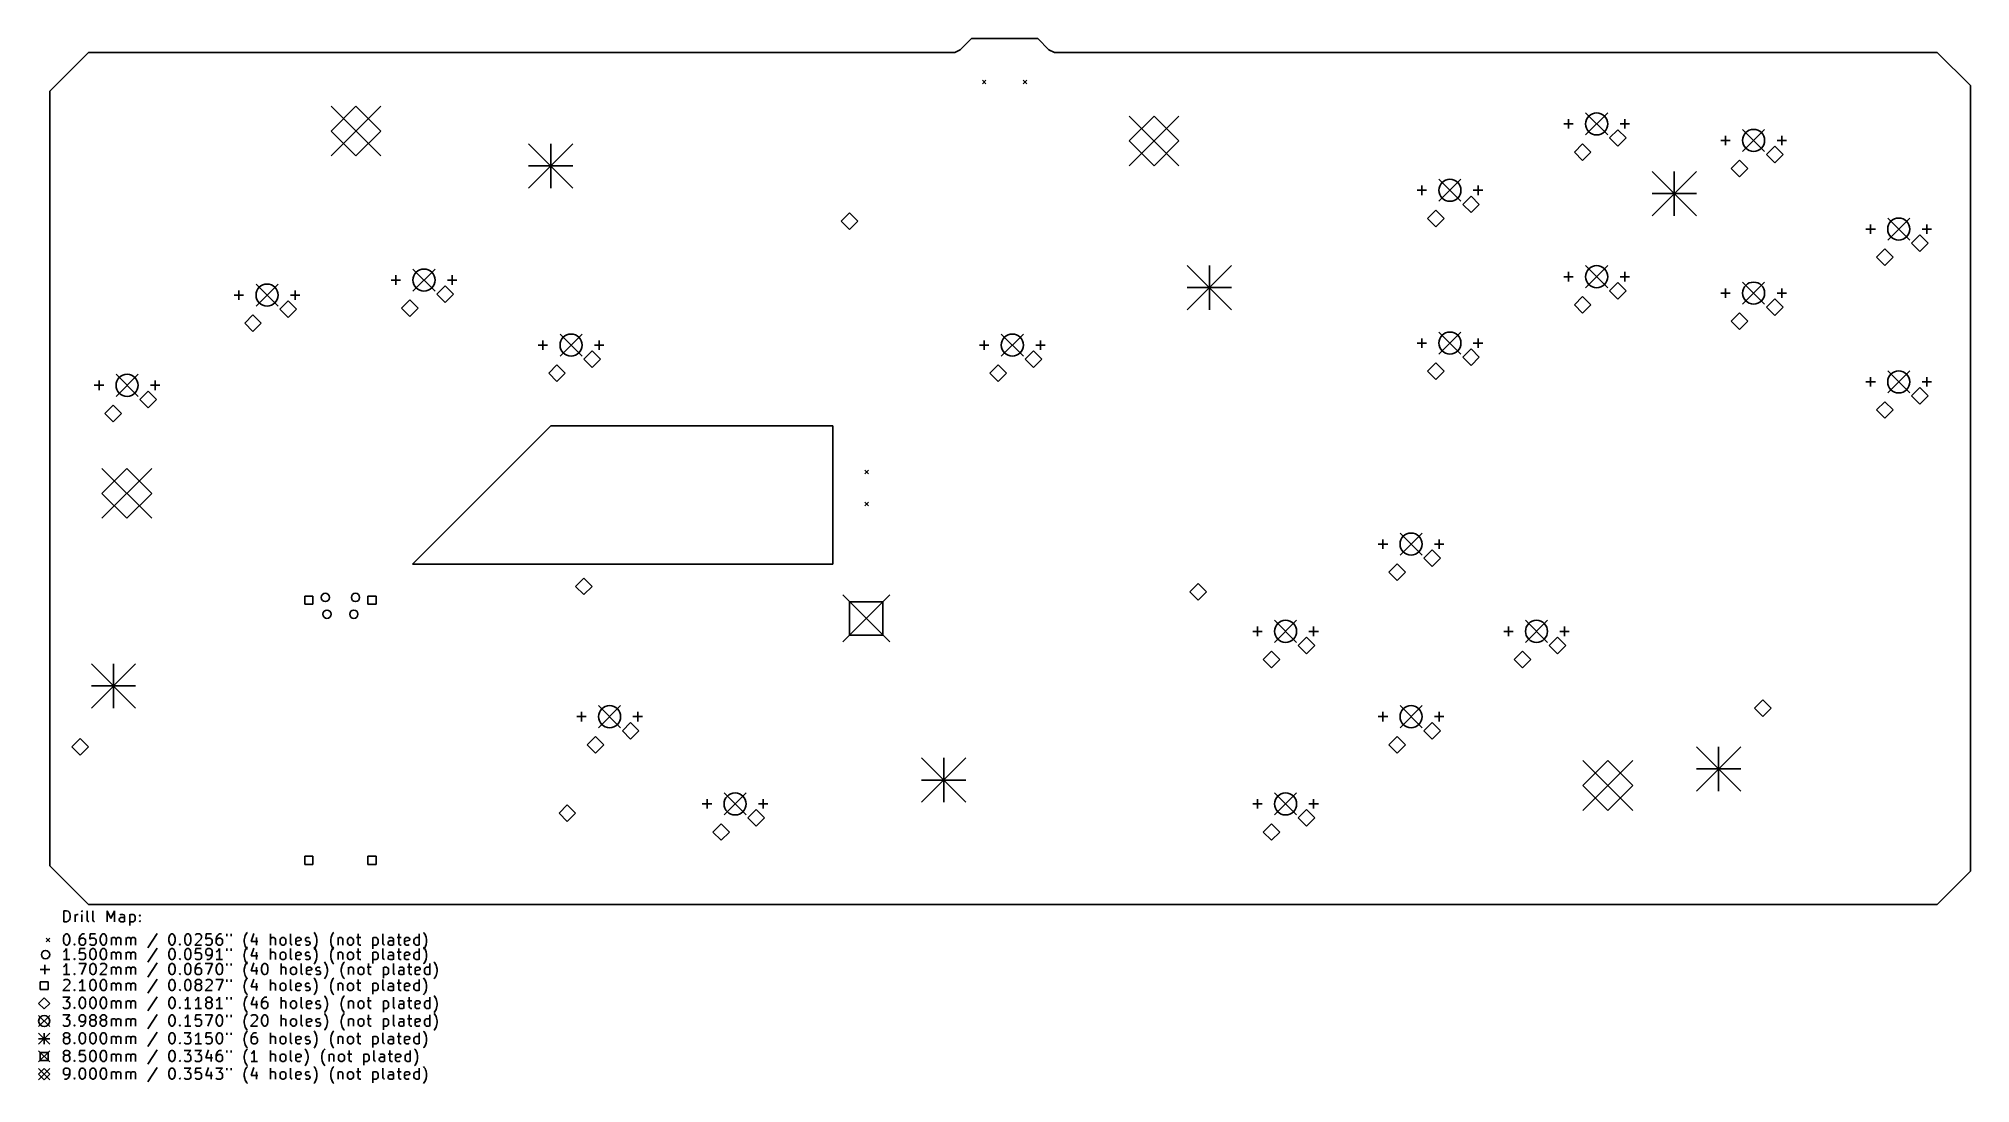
# Model space of a CAD drawing. Extents: x -27 to 322, y -216 to -27.
import ezdxf

# ---------------------------------------------------------------- set-up
doc = ezdxf.new("R2010")
doc.units = 0
doc.layers.add('BLACK', color=7, linetype='CONTINUOUS')

msp = doc.modelspace()

# ---------------------------------------------------------------- linework, layer by layer
at = {"layer": 'BLACK', "linetype": 'CONTINUOUS'}
for p, q in [((139.501, -28.7536), (141.501, -26.7536)), ((141.501, -26.7536), (153.501, -26.7536)), ((153.501, -26.7536), (155.501, -28.7536)), ((-24.9989, -36.2536), (-17.9989, -29.2536)), ((-17.9989, -29.2536), (138.501, -29.2536)), ((138.501, -29.2536), (139.501, -28.7536)), ((155.501, -28.7536), (156.501, -29.2536)), ((156.501, -29.2536), (316.001, -29.2536)), ((316.001, -29.2536), (322.001, -35.2536)), ((143.494, -34.2686), (144.144, -34.9186)), ((144.144, -34.2686), (143.494, -34.9186)), ((150.844, -34.2686), (151.494, -34.9186)), ((151.494, -34.2686), (150.844, -34.9186)), ((-24.9989, -176.254), (-24.9989, -36.2536)), ((322.001, -35.2536), (322.001, -177.254)), ((25.8011, -38.9536), (34.8011, -47.9536)), ((34.8011, -38.9536), (25.8011, -47.9536)), ((30.3011, -38.9536), (25.8011, -43.4536)), ((34.8011, -43.4536), (30.3011, -38.9536)), ((170.001, -40.7536), (179.001, -49.7536)), ((179.001, -40.7536), (170.001, -49.7536)), ((174.501, -40.7536), (170.001, -45.2536)), ((179.001, -45.2536), (174.501, -40.7536)), ((249.406, -41.3217), (249.406, -43.0235)), ((252.492, -40.1787), (256.48, -44.1665)), ((256.48, -40.1787), (252.492, -44.1665)), ((259.566, -41.3217), (259.566, -43.0235)), ((25.8011, -43.4536), (30.3011, -47.9536)), ((30.3011, -47.9536), (34.8011, -43.4536)), ((170.001, -45.2536), (174.501, -49.7536)), ((174.501, -49.7536), (179.001, -45.2536)), ((248.555, -42.1726), (250.257, -42.1726)), ((258.296, -43.2126), (256.796, -44.7126)), ((256.796, -44.7126), (258.296, -46.2126)), ((259.796, -44.7126), (258.296, -43.2126)), ((258.296, -46.2126), (259.796, -44.7126)), ((258.715, -42.1726), (260.417, -42.1726)), ((276.91, -45.1476), (278.612, -45.1476)), ((277.761, -44.2967), (277.761, -45.9985)), ((280.847, -43.1537), (284.835, -47.1415)), ((284.835, -43.1537), (280.847, -47.1415)), ((287.07, -45.1476), (288.772, -45.1476)), ((287.921, -44.2967), (287.921, -45.9985)), ((61.5011, -45.7536), (69.5011, -53.7536)), ((69.5011, -45.7536), (61.5011, -53.7536)), ((65.5011, -45.7536), (65.5011, -53.7536)), ((251.946, -45.7526), (250.446, -47.2526)), ((250.446, -47.2526), (251.946, -48.7526)), ((253.446, -47.2526), (251.946, -45.7526)), ((251.946, -48.7526), (253.446, -47.2526)), ((280.301, -48.7276), (278.801, -50.2276)), ((281.801, -50.2276), (280.301, -48.7276)), ((286.651, -46.1876), (285.151, -47.6876)), ((285.151, -47.6876), (286.651, -49.1876)), ((288.151, -47.6876), (286.651, -46.1876)), ((286.651, -49.1876), (288.151, -47.6876)), ((61.5011, -49.7536), (69.5011, -49.7536)), ((225.974, -52.1747), (229.962, -56.1625)), ((229.962, -52.1747), (225.974, -56.1625)), ((264.501, -50.7536), (272.501, -58.7536)), ((272.501, -50.7536), (264.501, -58.7536)), ((268.501, -50.7536), (268.501, -58.7536)), ((278.801, -50.2276), (280.301, -51.7276)), ((280.301, -51.7276), (281.801, -50.2276)), ((222.037, -54.1686), (223.739, -54.1686)), ((222.888, -53.3177), (222.888, -55.0195)), ((231.778, -55.2086), (230.278, -56.7086)), ((233.278, -56.7086), (231.778, -55.2086)), ((232.197, -54.1686), (233.899, -54.1686)), ((233.048, -53.3177), (233.048, -55.0195)), ((264.501, -54.7536), (272.501, -54.7536)), ((119.501, -58.2536), (118.001, -59.7536)), ((121.001, -59.7536), (119.501, -58.2536)), ((225.428, -57.7486), (223.928, -59.2486)), ((223.928, -59.2486), (225.428, -60.7486)), ((226.928, -59.2486), (225.428, -57.7486)), ((225.428, -60.7486), (226.928, -59.2486)), ((230.278, -56.7086), (231.778, -58.2086)), ((231.778, -58.2086), (233.278, -56.7086)), ((307.07, -59.1897), (311.058, -63.1775)), ((311.058, -59.1897), (307.07, -63.1775)), ((118.001, -59.7536), (119.501, -61.2536)), ((119.501, -61.2536), (121.001, -59.7536)), ((303.133, -61.1836), (304.835, -61.1836)), ((303.984, -60.3327), (303.984, -62.0345)), ((312.874, -62.2236), (311.374, -63.7236)), ((314.374, -63.7236), (312.874, -62.2236)), ((313.293, -61.1836), (314.995, -61.1836)), ((314.144, -60.3327), (314.144, -62.0345)), ((306.524, -64.7636), (305.024, -66.2636)), ((305.024, -66.2636), (306.524, -67.7636)), ((308.024, -66.2636), (306.524, -64.7636)), ((306.524, -67.7636), (308.024, -66.2636)), ((311.374, -63.7236), (312.874, -65.2236)), ((312.874, -65.2236), (314.374, -63.7236)), ((37.5221, -69.5377), (37.5221, -71.2395)), ((40.6082, -68.3947), (44.596, -72.3825)), ((44.596, -68.3947), (40.6082, -72.3825)), ((47.6821, -69.5377), (47.6821, -71.2395)), ((180.501, -67.7536), (188.501, -75.7536)), ((188.501, -67.7536), (180.501, -75.7536)), ((184.501, -67.7536), (184.501, -75.7536)), ((248.555, -69.7826), (250.257, -69.7826)), ((249.406, -68.9317), (249.406, -70.6335)), ((252.492, -67.7887), (256.48, -71.7765)), ((256.48, -67.7887), (252.492, -71.7765)), ((258.715, -69.7826), (260.417, -69.7826)), ((259.566, -68.9317), (259.566, -70.6335)), ((8.3152, -73.1146), (10.017, -73.1146)), ((9.1661, -72.2637), (9.1661, -73.9655)), ((12.2522, -71.1207), (16.24, -75.1085)), ((16.24, -71.1207), (12.2522, -75.1085)), ((18.4752, -73.1146), (20.177, -73.1146)), ((19.3261, -72.2637), (19.3261, -73.9655)), ((36.6712, -70.3886), (38.373, -70.3886)), ((46.4121, -71.4286), (44.9121, -72.9286)), ((44.9121, -72.9286), (46.4121, -74.4286)), ((47.9121, -72.9286), (46.4121, -71.4286)), ((46.4121, -74.4286), (47.9121, -72.9286)), ((46.8312, -70.3886), (48.533, -70.3886)), ((180.501, -71.7536), (188.501, -71.7536)), ((258.296, -70.8226), (256.796, -72.3226)), ((256.796, -72.3226), (258.296, -73.8226)), ((259.796, -72.3226), (258.296, -70.8226)), ((258.296, -73.8226), (259.796, -72.3226)), ((276.91, -72.7576), (278.612, -72.7576)), ((277.761, -71.9067), (277.761, -73.6085)), ((280.847, -70.7637), (284.835, -74.7515)), ((284.835, -70.7637), (280.847, -74.7515)), ((287.07, -72.7576), (288.772, -72.7576)), ((287.921, -71.9067), (287.921, -73.6085)), ((11.7061, -76.6946), (10.2061, -78.1946)), ((13.2061, -78.1946), (11.7061, -76.6946)), ((18.0561, -74.1546), (16.5561, -75.6546)), ((16.5561, -75.6546), (18.0561, -77.1546)), ((19.5561, -75.6546), (18.0561, -74.1546)), ((18.0561, -77.1546), (19.5561, -75.6546)), ((40.0621, -73.9686), (38.5621, -75.4686)), ((38.5621, -75.4686), (40.0621, -76.9686)), ((41.5621, -75.4686), (40.0621, -73.9686)), ((40.0621, -76.9686), (41.5621, -75.4686)), ((251.946, -73.3626), (250.446, -74.8626)), ((250.446, -74.8626), (251.946, -76.3626)), ((253.446, -74.8626), (251.946, -73.3626)), ((251.946, -76.3626), (253.446, -74.8626)), ((280.301, -76.3376), (278.801, -77.8376)), ((281.801, -77.8376), (280.301, -76.3376)), ((286.651, -73.7976), (285.151, -75.2976)), ((285.151, -75.2976), (286.651, -76.7976)), ((288.151, -75.2976), (286.651, -73.7976)), ((286.651, -76.7976), (288.151, -75.2976)), ((10.2061, -78.1946), (11.7061, -79.6946)), ((11.7061, -79.6946), (13.2061, -78.1946)), ((67.1802, -80.1577), (71.168, -84.1455)), ((71.168, -80.1577), (67.1802, -84.1455)), ((146.912, -80.1577), (150.9, -84.1455)), ((150.9, -80.1577), (146.912, -84.1455)), ((225.974, -79.7837), (229.962, -83.7715)), ((229.962, -79.7837), (225.974, -83.7715)), ((278.801, -77.8376), (280.301, -79.3376)), ((280.301, -79.3376), (281.801, -77.8376)), ((63.2432, -82.1516), (64.945, -82.1516)), ((64.0941, -81.3007), (64.0941, -83.0025)), ((72.9841, -83.1916), (71.4841, -84.6916)), ((74.4841, -84.6916), (72.9841, -83.1916)), ((73.4032, -82.1516), (75.105, -82.1516)), ((74.2541, -81.3007), (74.2541, -83.0025)), ((142.975, -82.1516), (144.677, -82.1516)), ((143.826, -81.3007), (143.826, -83.0025)), ((152.716, -83.1916), (151.216, -84.6916)), ((154.216, -84.6916), (152.716, -83.1916)), ((153.135, -82.1516), (154.837, -82.1516)), ((153.986, -81.3007), (153.986, -83.0025)), ((222.037, -81.7776), (223.739, -81.7776)), ((222.888, -80.9267), (222.888, -82.6285)), ((231.778, -82.8176), (230.278, -84.3176)), ((233.278, -84.3176), (231.778, -82.8176)), ((232.197, -81.7776), (233.899, -81.7776)), ((233.048, -80.9267), (233.048, -82.6285)), ((66.6341, -85.7316), (65.1341, -87.2316)), ((65.1341, -87.2316), (66.6341, -88.7316)), ((68.1341, -87.2316), (66.6341, -85.7316)), ((66.6341, -88.7316), (68.1341, -87.2316)), ((71.4841, -84.6916), (72.9841, -86.1916)), ((72.9841, -86.1916), (74.4841, -84.6916)), ((146.366, -85.7316), (144.866, -87.2316)), ((144.866, -87.2316), (146.366, -88.7316)), ((147.866, -87.2316), (146.366, -85.7316)), ((146.366, -88.7316), (147.866, -87.2316)), ((151.216, -84.6916), (152.716, -86.1916)), ((152.716, -86.1916), (154.216, -84.6916)), ((225.428, -85.3576), (223.928, -86.8576)), ((223.928, -86.8576), (225.428, -88.3576)), ((226.928, -86.8576), (225.428, -85.3576)), ((225.428, -88.3576), (226.928, -86.8576)), ((230.278, -84.3176), (231.778, -85.8176)), ((231.778, -85.8176), (233.278, -84.3176)), ((307.07, -86.7997), (311.058, -90.7875)), ((311.058, -86.7997), (307.07, -90.7875)), ((-16.9648, -89.4176), (-15.263, -89.4176)), ((-16.1139, -88.5667), (-16.1139, -90.2685)), ((-13.0278, -87.4237), (-9.04, -91.4115)), ((-9.04, -87.4237), (-13.0278, -91.4115)), ((-7.2239, -90.4576), (-8.7239, -91.9576)), ((-5.7239, -91.9576), (-7.2239, -90.4576)), ((-6.8048, -89.4176), (-5.103, -89.4176)), ((-5.9539, -88.5667), (-5.9539, -90.2685)), ((303.133, -88.7936), (304.835, -88.7936)), ((303.984, -87.9427), (303.984, -89.6445)), ((312.874, -89.8336), (311.374, -91.3336)), ((314.374, -91.3336), (312.874, -89.8336)), ((313.293, -88.7936), (314.995, -88.7936)), ((314.144, -87.9427), (314.144, -89.6445)), ((-13.5739, -92.9976), (-15.0739, -94.4976)), ((-12.0739, -94.4976), (-13.5739, -92.9976)), ((-8.7239, -91.9576), (-7.2239, -93.4576)), ((-7.2239, -93.4576), (-5.7239, -91.9576)), ((306.524, -92.3736), (305.024, -93.8736)), ((305.024, -93.8736), (306.524, -95.3736)), ((308.024, -93.8736), (306.524, -92.3736)), ((306.524, -95.3736), (308.024, -93.8736)), ((311.374, -91.3336), (312.874, -92.8336)), ((312.874, -92.8336), (314.374, -91.3336)), ((-15.0739, -94.4976), (-13.5739, -95.9976)), ((-13.5739, -95.9976), (-12.0739, -94.4976)), ((40.5011, -121.754), (65.5011, -96.7536)), ((65.5011, -96.7536), (116.501, -96.7536)), ((116.501, -96.7536), (116.501, -121.754)), ((-15.5989, -104.454), (-6.5989, -113.454)), ((-6.5989, -104.454), (-15.5989, -113.454)), ((-11.0989, -104.454), (-15.5989, -108.954)), ((-6.5989, -108.954), (-11.0989, -104.454)), ((122.254, -104.756), (122.904, -105.406)), ((122.904, -104.756), (122.254, -105.406)), ((-15.5989, -108.954), (-11.0989, -113.454)), ((-11.0989, -113.454), (-6.5989, -108.954)), ((122.254, -110.536), (122.904, -111.186)), ((122.904, -110.536), (122.254, -111.186)), ((215.022, -118.118), (216.724, -118.118)), ((215.873, -117.267), (215.873, -118.968)), ((218.959, -116.124), (222.947, -120.111)), ((222.947, -116.124), (218.959, -120.111)), ((225.182, -118.118), (226.884, -118.118)), ((226.033, -117.267), (226.033, -118.968)), ((116.501, -121.754), (40.5011, -121.754)), ((218.413, -121.698), (216.913, -123.198)), ((219.913, -123.198), (218.413, -121.698)), ((224.763, -119.158), (223.263, -120.658)), ((223.263, -120.658), (224.763, -122.158)), ((226.263, -120.658), (224.763, -119.158)), ((224.763, -122.158), (226.263, -120.658)), ((71.5011, -124.254), (70.0011, -125.754)), ((73.0011, -125.754), (71.5011, -124.254)), ((182.501, -125.254), (181.001, -126.754)), ((184.001, -126.754), (182.501, -125.254)), ((216.913, -123.198), (218.413, -124.698)), ((218.413, -124.698), (219.913, -123.198)), ((22.5436, -127.511), (21.0586, -127.511)), ((21.0586, -127.511), (21.0586, -128.996)), ((21.0586, -128.996), (22.5436, -128.996)), ((22.5436, -128.996), (22.5436, -127.511)), ((33.9436, -127.511), (32.4586, -127.511)), ((32.4586, -127.511), (32.4586, -128.996)), ((32.4586, -128.996), (33.9436, -128.996)), ((33.9436, -128.996), (33.9436, -127.511)), ((70.0011, -125.754), (71.5011, -127.254)), ((71.5011, -127.254), (73.0011, -125.754)), ((118.251, -127.304), (126.751, -135.804)), ((126.751, -127.304), (118.251, -135.804)), ((125.506, -128.548), (119.496, -128.548)), ((119.496, -128.548), (119.496, -134.559)), ((125.506, -134.559), (125.506, -128.548)), ((181.001, -126.754), (182.501, -128.254)), ((182.501, -128.254), (184.001, -126.754)), ((196.272, -131.894), (200.26, -135.881)), ((200.26, -131.894), (196.272, -135.881)), ((241.616, -131.894), (245.604, -135.881)), ((245.604, -131.894), (241.616, -135.881)), ((119.496, -134.559), (125.506, -134.559)), ((192.335, -133.888), (194.037, -133.888)), ((193.186, -133.037), (193.186, -134.738)), ((202.076, -134.928), (200.576, -136.428)), ((203.576, -136.428), (202.076, -134.928)), ((202.495, -133.888), (204.197, -133.888)), ((203.346, -133.037), (203.346, -134.738)), ((237.679, -133.888), (239.381, -133.888)), ((238.53, -133.037), (238.53, -134.738)), ((247.42, -134.928), (245.92, -136.428)), ((248.92, -136.428), (247.42, -134.928)), ((247.839, -133.888), (249.541, -133.888)), ((248.69, -133.037), (248.69, -134.738)), ((195.726, -137.468), (194.226, -138.968)), ((194.226, -138.968), (195.726, -140.468)), ((197.226, -138.968), (195.726, -137.468)), ((195.726, -140.468), (197.226, -138.968)), ((200.576, -136.428), (202.076, -137.928)), ((202.076, -137.928), (203.576, -136.428)), ((241.07, -137.468), (239.57, -138.968)), ((239.57, -138.968), (241.07, -140.468)), ((242.57, -138.968), (241.07, -137.468)), ((241.07, -140.468), (242.57, -138.968)), ((245.92, -136.428), (247.42, -137.928)), ((247.42, -137.928), (248.92, -136.428)), ((-17.4989, -139.754), (-9.4989, -147.754)), ((-9.4989, -139.754), (-17.4989, -147.754)), ((-13.4989, -139.754), (-13.4989, -147.754)), ((-17.4989, -143.754), (-9.4989, -143.754)), ((284.501, -146.254), (283.001, -147.754)), ((286.001, -147.754), (284.501, -146.254)), ((70.2022, -149.303), (71.904, -149.303)), ((71.0531, -148.452), (71.0531, -150.153)), ((74.1392, -147.309), (78.127, -151.296)), ((78.127, -147.309), (74.1392, -151.296)), ((80.3622, -149.303), (82.064, -149.303)), ((81.2131, -148.452), (81.2131, -150.153)), ((215.022, -149.303), (216.724, -149.303)), ((215.873, -148.452), (215.873, -150.153)), ((218.959, -147.309), (222.947, -151.296)), ((222.947, -147.309), (218.959, -151.296)), ((225.182, -149.303), (226.884, -149.303)), ((226.033, -148.452), (226.033, -150.153)), ((283.001, -147.754), (284.501, -149.254)), ((284.501, -149.254), (286.001, -147.754)), ((-19.4989, -153.254), (-20.9989, -154.754)), ((-17.9989, -154.754), (-19.4989, -153.254)), ((73.5931, -152.883), (72.0931, -154.383)), ((75.0931, -154.383), (73.5931, -152.883)), ((79.9431, -150.343), (78.4431, -151.843)), ((78.4431, -151.843), (79.9431, -153.343)), ((81.4431, -151.843), (79.9431, -150.343)), ((79.9431, -153.343), (81.4431, -151.843)), ((218.413, -152.883), (216.913, -154.383)), ((219.913, -154.383), (218.413, -152.883)), ((224.763, -150.343), (223.263, -151.843)), ((223.263, -151.843), (224.763, -153.343)), ((226.263, -151.843), (224.763, -150.343)), ((224.763, -153.343), (226.263, -151.843)), ((-20.9989, -154.754), (-19.4989, -156.254)), ((-19.4989, -156.254), (-17.9989, -154.754)), ((72.0931, -154.383), (73.5931, -155.883)), ((73.5931, -155.883), (75.0931, -154.383)), ((132.501, -156.754), (140.501, -164.754)), ((140.501, -156.754), (132.501, -164.754)), ((136.501, -156.754), (136.501, -164.754)), ((216.913, -154.383), (218.413, -155.883)), ((218.413, -155.883), (219.913, -154.383)), ((272.501, -154.754), (280.501, -162.754)), ((280.501, -154.754), (272.501, -162.754)), ((276.501, -154.754), (276.501, -162.754)), ((252.001, -157.254), (261.001, -166.254)), ((261.001, -157.254), (252.001, -166.254)), ((256.501, -157.254), (252.001, -161.754)), ((261.001, -161.754), (256.501, -157.254)), ((272.501, -158.754), (280.501, -158.754)), ((96.8272, -163.078), (100.815, -167.065)), ((100.815, -163.078), (96.8272, -167.065)), ((132.501, -160.754), (140.501, -160.754)), ((196.272, -163.079), (200.26, -167.066)), ((200.26, -163.079), (196.272, -167.066)), ((252.001, -161.754), (256.501, -166.254)), ((256.501, -166.254), (261.001, -161.754)), ((68.5011, -165.254), (67.0011, -166.754)), ((67.0011, -166.754), (68.5011, -168.254)), ((70.0011, -166.754), (68.5011, -165.254)), ((68.5011, -168.254), (70.0011, -166.754)), ((92.8902, -165.072), (94.592, -165.072)), ((93.7411, -164.221), (93.7411, -165.922)), ((102.631, -166.112), (101.131, -167.612)), ((104.131, -167.612), (102.631, -166.112)), ((103.05, -165.072), (104.752, -165.072)), ((103.901, -164.221), (103.901, -165.922)), ((192.335, -165.073), (194.037, -165.073)), ((193.186, -164.222), (193.186, -165.923)), ((202.076, -166.113), (200.576, -167.613)), ((203.576, -167.613), (202.076, -166.113)), ((202.495, -165.073), (204.197, -165.073)), ((203.346, -164.222), (203.346, -165.923)), ((96.2811, -168.652), (94.7811, -170.152)), ((94.7811, -170.152), (96.2811, -171.652)), ((97.7811, -170.152), (96.2811, -168.652)), ((96.2811, -171.652), (97.7811, -170.152)), ((101.131, -167.612), (102.631, -169.112)), ((102.631, -169.112), (104.131, -167.612)), ((195.726, -168.653), (194.226, -170.153)), ((194.226, -170.153), (195.726, -171.653)), ((197.226, -170.153), (195.726, -168.653)), ((195.726, -171.653), (197.226, -170.153)), ((200.576, -167.613), (202.076, -169.113)), ((202.076, -169.113), (203.576, -167.613)), ((22.5436, -174.511), (21.0586, -174.511)), ((21.0586, -174.511), (21.0586, -175.996)), ((22.5436, -175.996), (22.5436, -174.511)), ((33.9436, -174.511), (32.4586, -174.511)), ((32.4586, -174.511), (32.4586, -175.996)), ((33.9436, -175.996), (33.9436, -174.511)), ((-17.9989, -183.254), (-24.9989, -176.254)), ((21.0586, -175.996), (22.5436, -175.996)), ((32.4586, -175.996), (33.9436, -175.996)), ((322.001, -177.254), (316.001, -183.254)), ((-22.4477, -186.383), (-22.4477, -184.383)), ((-22.4477, -184.383), (-21.9715, -184.383)), ((-21.9715, -184.383), (-21.6858, -184.479)), ((-21.6858, -184.479), (-21.4953, -184.669)), ((-21.4953, -184.669), (-21.4001, -184.86)), ((-21.4001, -184.86), (-21.3049, -185.241)), ((-19.2096, -184.383), (-19.3049, -184.479)), ((-19.3049, -184.479), (-19.2096, -184.574)), ((-19.1144, -184.479), (-19.2096, -184.383)), ((-19.2096, -184.383), (-19.2096, -184.574)), ((-19.2096, -184.574), (-19.1144, -184.479)), ((-18.2572, -186.098), (-18.2572, -184.383)), ((316.001, -183.254), (-17.9989, -183.254)), ((-17.2096, -186.098), (-17.2096, -184.383)), ((-14.6382, -186.383), (-14.6382, -184.383)), ((-14.6382, -184.383), (-13.9715, -185.812)), ((-13.9715, -185.812), (-13.3049, -184.383)), ((-13.3049, -184.383), (-13.3049, -186.383)), ((-21.9715, -186.383), (-22.4477, -186.383)), ((-21.6858, -186.288), (-21.9715, -186.383)), ((-21.4953, -186.098), (-21.6858, -186.288)), ((-21.4001, -185.907), (-21.4953, -186.098)), ((-21.3049, -185.526), (-21.4001, -185.907)), ((-21.3049, -185.241), (-21.3049, -185.526)), ((-20.4477, -186.383), (-20.4477, -185.05)), ((-20.4477, -185.431), (-20.3525, -185.241)), ((-20.3525, -185.241), (-20.2572, -185.145)), ((-20.2572, -185.145), (-20.0668, -185.05)), ((-20.0668, -185.05), (-19.8763, -185.05)), ((-19.2096, -186.383), (-19.2096, -185.05)), ((-18.162, -186.288), (-18.2572, -186.098)), ((-17.9715, -186.383), (-18.162, -186.288)), ((-17.1144, -186.288), (-17.2096, -186.098)), ((-16.9239, -186.383), (-17.1144, -186.288)), ((-12.4477, -185.907), (-12.3525, -185.717)), ((-12.4477, -186.098), (-12.4477, -185.907)), ((-12.3525, -186.288), (-12.4477, -186.098)), ((-12.162, -185.05), (-12.3525, -185.145)), ((-12.3525, -185.717), (-12.162, -185.621)), ((-12.162, -186.383), (-12.3525, -186.288)), ((-11.781, -185.05), (-12.162, -185.05)), ((-12.162, -185.621), (-11.6858, -185.621)), ((-11.6858, -186.383), (-12.162, -186.383)), ((-11.5906, -185.145), (-11.781, -185.05)), ((-11.6858, -185.621), (-11.4953, -185.526)), ((-11.4953, -186.288), (-11.6858, -186.383)), ((-11.4953, -185.336), (-11.5906, -185.145)), ((-11.4953, -186.383), (-11.4953, -185.336)), ((-10.5429, -185.05), (-10.5429, -187.05)), ((-10.5429, -185.145), (-10.3525, -185.05)), ((-10.3525, -186.383), (-10.5429, -186.288)), ((-10.3525, -185.05), (-9.97152, -185.05)), ((-9.97152, -186.383), (-10.3525, -186.383)), ((-9.97152, -185.05), (-9.78104, -185.145)), ((-9.78104, -186.288), (-9.97152, -186.383)), ((-9.78104, -185.145), (-9.6858, -185.241)), ((-9.6858, -186.193), (-9.78104, -186.288)), ((-9.6858, -185.241), (-9.59057, -185.431)), ((-9.59057, -186.002), (-9.6858, -186.193)), ((-9.59057, -185.431), (-9.59057, -186.002)), ((-8.82866, -185.241), (-8.73342, -185.145)), ((-8.73342, -185.336), (-8.82866, -185.241)), ((-8.82866, -186.288), (-8.73342, -186.193)), ((-8.73342, -186.383), (-8.82866, -186.288)), ((-8.73342, -185.145), (-8.63819, -185.241)), ((-8.73342, -185.145), (-8.73342, -185.336)), ((-8.63819, -185.241), (-8.73342, -185.336)), ((-8.73342, -186.193), (-8.63819, -186.288)), ((-8.73342, -186.193), (-8.73342, -186.383)), ((-8.63819, -186.288), (-8.73342, -186.383)), ((10.4094, -188.679), (10.5999, -188.393)), ((10.5999, -188.393), (10.6951, -188.298)), ((22.7904, -188.393), (22.6951, -188.298)), ((22.9809, -188.679), (22.7904, -188.393)), ((26.0285, -188.679), (26.219, -188.393)), ((26.219, -188.393), (26.3142, -188.298)), ((42.5999, -188.393), (42.5047, -188.298)), ((42.7904, -188.679), (42.5999, -188.393)), ((-25.6739, -189.354), (-25.0239, -190.004)), ((-25.0239, -189.354), (-25.6739, -190.004)), ((-22.5429, -189.345), (-22.4477, -188.964)), ((-22.5429, -189.821), (-22.5429, -189.345)), ((-22.4477, -190.202), (-22.5429, -189.821)), ((-22.3525, -191.7), (-22.5429, -191.795)), ((-22.4477, -188.964), (-22.3525, -188.774)), ((-22.3525, -190.393), (-22.4477, -190.202)), ((-22.3525, -188.774), (-22.2572, -188.679)), ((-22.2572, -190.488), (-22.3525, -190.393)), ((-22.162, -191.509), (-22.3525, -191.7)), ((-22.2572, -188.679), (-22.0668, -188.583)), ((-22.0668, -190.583), (-22.2572, -190.488)), ((-21.9715, -191.223), (-22.162, -191.509)), ((-22.0668, -188.583), (-21.8763, -188.583)), ((-21.8763, -190.583), (-22.0668, -190.583)), ((-21.9715, -193.223), (-21.9715, -191.223)), ((-21.8763, -188.583), (-21.6858, -188.679)), ((-21.6858, -190.488), (-21.8763, -190.583)), ((-21.6858, -188.679), (-21.5906, -188.774)), ((-21.5906, -190.393), (-21.6858, -190.488)), ((-21.5906, -188.774), (-21.4953, -188.964)), ((-21.4953, -190.202), (-21.5906, -190.393)), ((-21.4953, -188.964), (-21.4001, -189.345)), ((-21.4001, -189.821), (-21.4953, -190.202)), ((-21.4001, -189.345), (-21.4001, -189.821)), ((-20.6382, -190.488), (-20.5429, -190.393)), ((-20.5429, -190.583), (-20.6382, -190.488)), ((-20.5429, -190.393), (-20.4477, -190.488)), ((-20.5429, -190.393), (-20.5429, -190.583)), ((-20.4477, -190.488), (-20.5429, -190.583)), ((-19.5906, -189.06), (-19.6858, -189.441)), ((-19.6858, -189.441), (-19.6858, -190.202)), ((-19.5906, -189.536), (-19.6858, -189.726)), ((-19.6858, -190.202), (-19.5906, -190.393)), ((-19.5906, -191.223), (-19.6858, -192.176)), ((-19.4001, -188.774), (-19.5906, -189.06)), ((-19.4953, -189.441), (-19.5906, -189.536)), ((-19.5906, -190.393), (-19.4953, -190.488)), ((-18.6382, -191.223), (-19.5906, -191.223)), ((-19.3049, -189.345), (-19.4953, -189.441)), ((-19.4953, -190.488), (-19.3049, -190.583)), ((-19.3049, -188.679), (-19.4001, -188.774)), ((-19.1144, -188.583), (-19.3049, -188.679)), ((-18.9239, -189.345), (-19.3049, -189.345)), ((-19.3049, -190.583), (-18.9239, -190.583)), ((-18.7334, -188.583), (-19.1144, -188.583)), ((-18.7334, -189.441), (-18.9239, -189.345)), ((-18.9239, -190.583), (-18.7334, -190.488)), ((-18.6382, -189.536), (-18.7334, -189.441)), ((-18.7334, -190.488), (-18.6382, -190.393)), ((-18.5429, -189.726), (-18.6382, -189.536)), ((-18.6382, -190.393), (-18.5429, -190.202)), ((-18.5429, -190.202), (-18.5429, -189.726)), ((-17.6858, -188.583), (-17.781, -189.536)), ((-17.781, -189.536), (-17.6858, -189.441)), ((-17.6858, -190.488), (-17.781, -190.393)), ((-17.781, -191.985), (-17.6858, -191.604)), ((-16.7334, -188.583), (-17.6858, -188.583)), ((-17.6858, -189.441), (-17.4953, -189.345)), ((-17.4953, -190.583), (-17.6858, -190.488)), ((-17.6858, -191.604), (-17.5906, -191.414)), ((-17.5906, -191.414), (-17.4953, -191.319)), ((-17.4953, -189.345), (-17.0191, -189.345)), ((-17.0191, -190.583), (-17.4953, -190.583)), ((-17.4953, -191.319), (-17.3049, -191.223)), ((-17.3049, -191.223), (-17.1144, -191.223)), ((-17.1144, -191.223), (-16.9239, -191.319)), ((-17.0191, -189.345), (-16.8287, -189.441)), ((-16.8287, -190.488), (-17.0191, -190.583)), ((-16.9239, -191.319), (-16.8287, -191.414)), ((-16.8287, -189.441), (-16.7334, -189.536)), ((-16.7334, -190.393), (-16.8287, -190.488)), ((-16.8287, -191.414), (-16.7334, -191.604)), ((-16.7334, -189.536), (-16.6382, -189.726)), ((-16.6382, -190.202), (-16.7334, -190.393)), ((-16.7334, -191.604), (-16.6382, -191.985)), ((-16.6382, -189.726), (-16.6382, -190.202)), ((-15.8763, -189.345), (-15.781, -188.964)), ((-15.8763, -189.821), (-15.8763, -189.345)), ((-15.781, -190.202), (-15.8763, -189.821)), ((-15.8763, -191.985), (-15.781, -191.604)), ((-15.781, -188.964), (-15.6858, -188.774)), ((-15.6858, -190.393), (-15.781, -190.202)), ((-15.781, -191.604), (-15.6858, -191.414)), ((-15.6858, -188.774), (-15.5906, -188.679)), ((-15.5906, -190.488), (-15.6858, -190.393)), ((-15.6858, -191.414), (-15.5906, -191.319)), ((-15.5906, -188.679), (-15.4001, -188.583)), ((-15.4001, -190.583), (-15.5906, -190.488)), ((-15.5906, -191.319), (-15.4001, -191.223)), ((-15.4001, -188.583), (-15.2096, -188.583)), ((-15.2096, -190.583), (-15.4001, -190.583)), ((-15.4001, -191.223), (-15.2096, -191.223)), ((-15.2096, -188.583), (-15.0191, -188.679)), ((-15.0191, -190.488), (-15.2096, -190.583)), ((-15.2096, -191.223), (-15.0191, -191.319)), ((-15.0191, -188.679), (-14.9239, -188.774)), ((-14.9239, -190.393), (-15.0191, -190.488)), ((-15.0191, -191.319), (-14.9239, -191.414)), ((-14.9239, -188.774), (-14.8287, -188.964)), ((-14.8287, -190.202), (-14.9239, -190.393)), ((-14.9239, -191.414), (-14.8287, -191.604)), ((-14.8287, -188.964), (-14.7334, -189.345)), ((-14.7334, -189.821), (-14.8287, -190.202)), ((-14.8287, -191.604), (-14.7334, -191.985)), ((-14.7334, -189.345), (-14.7334, -189.821)), ((-13.8763, -190.583), (-13.8763, -189.25)), ((-13.8763, -189.441), (-13.781, -189.345)), ((-13.8763, -193.223), (-13.8763, -191.89)), ((-13.781, -189.345), (-13.5906, -189.25)), ((-13.781, -191.985), (-13.5906, -191.89)), ((-13.5906, -189.25), (-13.3049, -189.25)), ((-13.5906, -191.89), (-13.3049, -191.89)), ((-13.3049, -189.25), (-13.1144, -189.345)), ((-13.3049, -191.89), (-13.1144, -191.985)), ((-13.1144, -189.345), (-13.0191, -189.536)), ((-13.0191, -189.536), (-12.9239, -189.345)), ((-13.0191, -189.536), (-13.0191, -190.583)), ((-12.9239, -189.345), (-12.7334, -189.25)), ((-12.9239, -191.985), (-12.7334, -191.89)), ((-12.7334, -189.25), (-12.4477, -189.25)), ((-12.7334, -191.89), (-12.4477, -191.89)), ((-12.4477, -189.25), (-12.2572, -189.345)), ((-12.4477, -191.89), (-12.2572, -191.985)), ((-12.2572, -189.345), (-12.162, -189.536)), ((-12.162, -189.536), (-12.162, -190.583)), ((-11.2096, -190.583), (-11.2096, -189.25)), ((-11.2096, -189.441), (-11.1144, -189.345)), ((-11.2096, -193.223), (-11.2096, -191.89)), ((-11.1144, -189.345), (-10.9239, -189.25)), ((-11.1144, -191.985), (-10.9239, -191.89)), ((-10.9239, -189.25), (-10.6382, -189.25)), ((-10.9239, -191.89), (-10.6382, -191.89)), ((-10.6382, -189.25), (-10.4477, -189.345)), ((-10.6382, -191.89), (-10.4477, -191.985)), ((-10.4477, -189.345), (-10.3525, -189.536)), ((-10.3525, -189.536), (-10.2572, -189.345)), ((-10.3525, -189.536), (-10.3525, -190.583)), ((-10.2572, -189.345), (-10.0668, -189.25)), ((-10.2572, -191.985), (-10.0668, -191.89)), ((-10.0668, -189.25), (-9.78104, -189.25)), ((-10.0668, -191.89), (-9.78104, -191.89)), ((-9.78104, -189.25), (-9.59057, -189.345)), ((-9.78104, -191.89), (-9.59057, -191.985)), ((-9.59057, -189.345), (-9.49533, -189.536)), ((-9.49533, -189.536), (-9.49533, -190.583)), ((-5.59057, -188.488), (-7.30485, -191.06)), ((-5.59057, -191.128), (-7.30485, -193.7)), ((-3.49533, -189.345), (-3.40009, -188.964)), ((-3.49533, -189.821), (-3.49533, -189.345)), ((-3.40009, -190.202), (-3.49533, -189.821)), ((-3.49533, -191.985), (-3.40009, -191.604)), ((-3.40009, -188.964), (-3.30485, -188.774)), ((-3.30485, -190.393), (-3.40009, -190.202)), ((-3.40009, -191.604), (-3.30485, -191.414)), ((-3.30485, -188.774), (-3.20961, -188.679)), ((-3.20961, -190.488), (-3.30485, -190.393)), ((-3.30485, -191.414), (-3.20961, -191.319)), ((-3.20961, -188.679), (-3.01914, -188.583)), ((-3.01914, -190.583), (-3.20961, -190.488)), ((-3.20961, -191.319), (-3.01914, -191.223)), ((-3.01914, -188.583), (-2.82866, -188.583)), ((-2.82866, -190.583), (-3.01914, -190.583)), ((-3.01914, -191.223), (-2.82866, -191.223)), ((-2.82866, -188.583), (-2.63819, -188.679)), ((-2.63819, -190.488), (-2.82866, -190.583)), ((-2.82866, -191.223), (-2.63819, -191.319)), ((-2.63819, -188.679), (-2.54295, -188.774)), ((-2.54295, -190.393), (-2.63819, -190.488)), ((-2.63819, -191.319), (-2.54295, -191.414)), ((-2.54295, -188.774), (-2.44771, -188.964)), ((-2.44771, -190.202), (-2.54295, -190.393)), ((-2.54295, -191.414), (-2.44771, -191.604)), ((-2.44771, -188.964), (-2.35247, -189.345)), ((-2.35247, -189.821), (-2.44771, -190.202)), ((-2.44771, -191.604), (-2.35247, -191.985)), ((-2.35247, -189.345), (-2.35247, -189.821)), ((-1.59057, -190.488), (-1.49533, -190.393)), ((-1.49533, -190.583), (-1.59057, -190.488)), ((-1.49533, -190.393), (-1.40009, -190.488)), ((-1.49533, -190.393), (-1.49533, -190.583)), ((-1.40009, -190.488), (-1.49533, -190.583)), ((-0.63819, -189.345), (-0.54295, -188.964)), ((-0.63819, -189.821), (-0.63819, -189.345)), ((-0.54295, -190.202), (-0.63819, -189.821)), ((-0.63819, -191.985), (-0.54295, -191.604)), ((-0.54295, -188.964), (-0.44771, -188.774)), ((-0.44771, -190.393), (-0.54295, -190.202)), ((-0.54295, -191.604), (-0.44771, -191.414)), ((-0.44771, -188.774), (-0.35247, -188.679)), ((-0.35247, -190.488), (-0.44771, -190.393)), ((-0.44771, -191.414), (-0.35247, -191.319)), ((-0.35247, -188.679), (-0.162, -188.583)), ((-0.162, -190.583), (-0.35247, -190.488)), ((-0.35247, -191.319), (-0.162, -191.223)), ((-0.162, -188.583), (0.02848, -188.583)), ((0.02848, -190.583), (-0.162, -190.583)), ((-0.162, -191.223), (0.02848, -191.223)), ((0.02848, -188.583), (0.21896, -188.679)), ((0.21896, -190.488), (0.02848, -190.583)), ((0.02848, -191.223), (0.21896, -191.319)), ((0.21896, -188.679), (0.3142, -188.774)), ((0.3142, -190.393), (0.21896, -190.488)), ((0.21896, -191.319), (0.3142, -191.414)), ((0.3142, -188.774), (0.40943, -188.964)), ((0.40943, -190.202), (0.3142, -190.393)), ((0.3142, -191.414), (0.40943, -191.604)), ((0.40943, -188.964), (0.50467, -189.345)), ((0.50467, -189.821), (0.40943, -190.202)), ((0.40943, -191.604), (0.50467, -191.985)), ((0.50467, -189.345), (0.50467, -189.821)), ((2.31419, -189.441), (1.17134, -190.583)), ((1.17134, -190.583), (2.40943, -190.583)), ((1.26658, -188.774), (1.36181, -188.679)), ((1.36181, -191.223), (1.26658, -192.176)), ((1.36181, -188.679), (1.55229, -188.583)), ((2.31419, -191.223), (1.36181, -191.223)), ((1.55229, -188.583), (2.02848, -188.583)), ((2.02848, -188.583), (2.21896, -188.679)), ((2.21896, -188.679), (2.31419, -188.774)), ((2.31419, -188.774), (2.40943, -188.964)), ((2.40943, -189.155), (2.31419, -189.441)), ((2.40943, -188.964), (2.40943, -189.155)), ((3.26658, -188.583), (3.17134, -189.536)), ((3.17134, -189.536), (3.26658, -189.441)), ((3.26658, -190.488), (3.17134, -190.393)), ((3.26658, -191.414), (3.17134, -191.604)), ((3.17134, -191.604), (3.17134, -192.081)), ((4.21896, -188.583), (3.26658, -188.583)), ((3.26658, -189.441), (3.45705, -189.345)), ((3.45705, -190.583), (3.26658, -190.488)), ((3.36181, -191.319), (3.26658, -191.414)), ((3.55229, -191.223), (3.36181, -191.319)), ((3.45705, -189.345), (3.93324, -189.345)), ((3.93324, -190.583), (3.45705, -190.583)), ((3.93324, -191.223), (3.55229, -191.223)), ((3.93324, -189.345), (4.12372, -189.441)), ((4.12372, -190.488), (3.93324, -190.583)), ((4.12372, -191.319), (3.93324, -191.223)), ((4.12372, -189.441), (4.21896, -189.536)), ((4.21896, -190.393), (4.12372, -190.488)), ((4.21896, -191.414), (4.12372, -191.319)), ((4.21896, -189.536), (4.31419, -189.726)), ((4.31419, -190.202), (4.21896, -190.393)), ((4.31419, -191.604), (4.21896, -191.414)), ((4.31419, -189.726), (4.31419, -190.202)), ((4.31419, -192.366), (4.31419, -191.604)), ((5.17134, -189.06), (5.0761, -189.441)), ((5.0761, -189.441), (5.0761, -190.202)), ((5.17134, -189.536), (5.0761, -189.726)), ((5.0761, -190.202), (5.17134, -190.393)), ((5.26658, -191.7), (5.0761, -191.795)), ((5.36181, -188.774), (5.17134, -189.06)), ((5.26658, -189.441), (5.17134, -189.536)), ((5.17134, -190.393), (5.26658, -190.488)), ((5.45705, -189.345), (5.26658, -189.441)), ((5.26658, -190.488), (5.45705, -190.583)), ((5.45705, -191.509), (5.26658, -191.7)), ((5.45705, -188.679), (5.36181, -188.774)), ((5.64753, -188.583), (5.45705, -188.679)), ((5.838, -189.345), (5.45705, -189.345)), ((5.45705, -190.583), (5.838, -190.583)), ((5.64753, -191.223), (5.45705, -191.509)), ((6.02848, -188.583), (5.64753, -188.583)), ((5.64753, -193.223), (5.64753, -191.223)), ((6.02848, -189.441), (5.838, -189.345)), ((5.838, -190.583), (6.02848, -190.488)), ((6.12372, -189.536), (6.02848, -189.441)), ((6.02848, -190.488), (6.12372, -190.393)), ((6.21896, -189.726), (6.12372, -189.536)), ((6.12372, -190.393), (6.21896, -190.202)), ((6.21896, -190.202), (6.21896, -189.726)), ((6.98086, -188.583), (6.98086, -188.964)), ((6.98086, -191.223), (6.98086, -191.604)), ((7.74277, -188.583), (7.74277, -188.964)), ((7.74277, -191.223), (7.74277, -191.604)), ((10.1237, -189.631), (10.219, -189.155)), ((10.1237, -190.012), (10.1237, -189.631)), ((10.219, -190.488), (10.1237, -190.012)), ((10.1237, -192.271), (10.219, -191.795)), ((10.219, -189.155), (10.3142, -188.869)), ((10.3142, -190.774), (10.219, -190.488)), ((10.219, -191.795), (10.3142, -191.509)), ((10.3142, -188.869), (10.4094, -188.679)), ((10.4094, -190.964), (10.3142, -190.774)), ((10.3142, -191.509), (10.4094, -191.319)), ((10.5999, -191.25), (10.4094, -190.964)), ((10.4094, -191.319), (10.5999, -191.033)), ((10.5999, -191.033), (10.6951, -190.938)), ((10.6951, -191.345), (10.5999, -191.25)), ((11.838, -188.488), (11.3618, -189.917)), ((11.3618, -189.917), (12.5999, -189.917)), ((11.838, -191.128), (11.3618, -192.557)), ((12.3142, -189.25), (12.3142, -190.583)), ((12.3142, -191.89), (12.3142, -193.223)), ((14.8856, -190.583), (14.8856, -188.583)), ((14.9809, -189.345), (14.8856, -189.441)), ((14.8856, -193.223), (14.8856, -191.223)), ((15.1713, -189.25), (14.9809, -189.345)), ((15.1713, -191.89), (14.9809, -191.985)), ((15.4571, -189.25), (15.1713, -189.25)), ((15.4571, -191.89), (15.1713, -191.89)), ((15.6475, -189.345), (15.4571, -189.25)), ((15.6475, -191.985), (15.4571, -191.89)), ((15.7428, -189.536), (15.6475, -189.345)), ((15.7428, -190.583), (15.7428, -189.536)), ((16.5999, -189.631), (16.6951, -189.441)), ((16.5999, -190.202), (16.5999, -189.631)), ((16.6951, -190.393), (16.5999, -190.202)), ((16.6951, -189.441), (16.7904, -189.345)), ((16.7904, -190.488), (16.6951, -190.393)), ((16.7904, -189.345), (16.9809, -189.25)), ((16.9809, -190.583), (16.7904, -190.488)), ((16.7904, -191.985), (16.9809, -191.89)), ((16.9809, -189.25), (17.2666, -189.25)), ((17.2666, -190.583), (16.9809, -190.583)), ((16.9809, -191.89), (17.2666, -191.89)), ((17.2666, -189.25), (17.4571, -189.345)), ((17.4571, -190.488), (17.2666, -190.583)), ((17.2666, -191.89), (17.4571, -191.985)), ((17.4571, -189.345), (17.5523, -189.441)), ((17.5523, -190.393), (17.4571, -190.488)), ((17.5523, -189.441), (17.6475, -189.631)), ((17.6475, -190.202), (17.5523, -190.393)), ((17.6475, -189.631), (17.6475, -190.202)), ((18.5047, -190.298), (18.5047, -188.583)), ((18.5999, -190.488), (18.5047, -190.298)), ((18.5047, -192.938), (18.5047, -191.223)), ((18.7904, -190.583), (18.5999, -190.488)), ((19.4571, -189.536), (19.5523, -189.345)), ((19.4571, -190.298), (19.4571, -189.536)), ((20.4094, -189.726), (19.4571, -189.917)), ((19.5523, -190.488), (19.4571, -190.298)), ((19.5523, -189.345), (19.7428, -189.25)), ((19.7428, -190.583), (19.5523, -190.488)), ((19.5523, -191.985), (19.7428, -191.89)), ((19.7428, -189.25), (20.1237, -189.25)), ((20.1237, -190.583), (19.7428, -190.583)), ((19.7428, -191.89), (20.1237, -191.89)), ((20.1237, -189.25), (20.3142, -189.345)), ((20.3142, -190.488), (20.1237, -190.583)), ((20.1237, -191.89), (20.3142, -191.985)), ((20.3142, -189.345), (20.4094, -189.536)), ((20.4094, -189.536), (20.4094, -189.726)), ((21.1713, -189.536), (21.2666, -189.345)), ((21.1713, -189.631), (21.1713, -189.536)), ((21.2666, -189.821), (21.1713, -189.631)), ((21.1713, -190.488), (21.3618, -190.583)), ((21.2666, -189.345), (21.4571, -189.25)), ((21.4571, -189.917), (21.2666, -189.821)), ((21.2666, -191.985), (21.4571, -191.89)), ((21.3618, -190.583), (21.7428, -190.583)), ((21.4571, -189.25), (21.7428, -189.25)), ((21.7428, -189.917), (21.4571, -189.917)), ((21.4571, -191.89), (21.7428, -191.89)), ((21.7428, -189.25), (21.9332, -189.345)), ((21.9332, -190.012), (21.7428, -189.917)), ((21.7428, -190.583), (21.9332, -190.488)), ((21.7428, -191.89), (21.9332, -191.985)), ((22.0285, -190.202), (21.9332, -190.012)), ((21.9332, -190.488), (22.0285, -190.298)), ((22.0285, -190.298), (22.0285, -190.202)), ((22.7904, -191.033), (22.6951, -190.938)), ((22.6951, -191.345), (22.7904, -191.25)), ((22.7904, -191.25), (22.9809, -190.964)), ((22.9809, -191.319), (22.7904, -191.033)), ((23.0761, -188.869), (22.9809, -188.679)), ((22.9809, -190.964), (23.0761, -190.774)), ((23.0761, -191.509), (22.9809, -191.319)), ((23.1713, -189.155), (23.0761, -188.869)), ((23.0761, -190.774), (23.1713, -190.488)), ((23.1713, -191.795), (23.0761, -191.509)), ((23.2666, -189.631), (23.1713, -189.155)), ((23.1713, -190.488), (23.2666, -190.012)), ((23.2666, -192.271), (23.1713, -191.795)), ((23.2666, -190.012), (23.2666, -189.631)), ((25.7428, -189.631), (25.838, -189.155)), ((25.7428, -190.012), (25.7428, -189.631)), ((25.838, -190.488), (25.7428, -190.012)), ((25.7428, -192.271), (25.838, -191.795)), ((25.838, -189.155), (25.9332, -188.869)), ((25.9332, -190.774), (25.838, -190.488)), ((25.838, -191.795), (25.9332, -191.509)), ((25.9332, -188.869), (26.0285, -188.679)), ((26.0285, -190.964), (25.9332, -190.774)), ((25.9332, -191.509), (26.0285, -191.319)), ((26.219, -191.25), (26.0285, -190.964)), ((26.0285, -191.319), (26.219, -191.033)), ((26.219, -191.033), (26.3142, -190.938)), ((26.3142, -191.345), (26.219, -191.25)), ((27.0761, -189.25), (27.0761, -190.583)), ((27.0761, -189.441), (27.1713, -189.345)), ((27.0761, -191.89), (27.0761, -193.223)), ((27.1713, -189.345), (27.3618, -189.25)), ((27.1713, -191.985), (27.3618, -191.89)), ((27.3618, -189.25), (27.6475, -189.25)), ((27.3618, -191.89), (27.6475, -191.89)), ((27.6475, -189.25), (27.838, -189.345)), ((27.6475, -191.89), (27.838, -191.985)), ((27.838, -189.345), (27.9332, -189.536)), ((27.9332, -189.536), (27.9332, -190.583)), ((28.7904, -189.631), (28.8856, -189.441)), ((28.7904, -190.202), (28.7904, -189.631)), ((28.8856, -190.393), (28.7904, -190.202)), ((28.8856, -189.441), (28.9809, -189.345)), ((28.9809, -190.488), (28.8856, -190.393)), ((28.9809, -189.345), (29.1713, -189.25)), ((29.1713, -190.583), (28.9809, -190.488)), ((28.9809, -191.985), (29.1713, -191.89)), ((29.1713, -189.25), (29.4571, -189.25)), ((29.4571, -190.583), (29.1713, -190.583)), ((29.1713, -191.89), (29.4571, -191.89)), ((29.4571, -189.25), (29.6475, -189.345)), ((29.6475, -190.488), (29.4571, -190.583)), ((29.4571, -191.89), (29.6475, -191.985)), ((29.6475, -189.345), (29.7428, -189.441)), ((29.7428, -190.393), (29.6475, -190.488)), ((29.7428, -189.441), (29.838, -189.631)), ((29.838, -190.202), (29.7428, -190.393)), ((29.838, -189.631), (29.838, -190.202)), ((30.4094, -189.25), (31.1713, -189.25)), ((30.4094, -191.89), (31.1713, -191.89)), ((30.6951, -188.583), (30.6951, -190.298)), ((30.6951, -190.298), (30.7904, -190.488)), ((30.6951, -191.223), (30.6951, -192.938)), ((30.7904, -190.488), (30.9809, -190.583)), ((30.9809, -190.583), (31.1713, -190.583)), ((33.3618, -189.25), (33.3618, -191.25)), ((33.3618, -189.345), (33.5523, -189.25)), ((33.5523, -190.583), (33.3618, -190.488)), ((33.3618, -191.89), (33.3618, -193.89)), ((33.3618, -191.985), (33.5523, -191.89)), ((33.5523, -189.25), (33.9332, -189.25)), ((33.9332, -190.583), (33.5523, -190.583)), ((33.5523, -191.89), (33.9332, -191.89)), ((33.9332, -189.25), (34.1237, -189.345)), ((34.1237, -190.488), (33.9332, -190.583)), ((33.9332, -191.89), (34.1237, -191.985)), ((34.1237, -189.345), (34.219, -189.441)), ((34.219, -190.393), (34.1237, -190.488)), ((34.219, -189.441), (34.3142, -189.631)), ((34.3142, -190.202), (34.219, -190.393)), ((34.3142, -189.631), (34.3142, -190.202)), ((35.1713, -190.298), (35.1713, -188.583)), ((35.2666, -190.488), (35.1713, -190.298)), ((35.1713, -192.938), (35.1713, -191.223)), ((35.4571, -190.583), (35.2666, -190.488)), ((36.1237, -190.107), (36.219, -189.917)), ((36.1237, -190.298), (36.1237, -190.107)), ((36.219, -190.488), (36.1237, -190.298)), ((36.4094, -189.25), (36.219, -189.345)), ((36.219, -189.917), (36.4094, -189.821)), ((36.4094, -190.583), (36.219, -190.488)), ((36.4094, -191.89), (36.219, -191.985)), ((36.7904, -189.25), (36.4094, -189.25)), ((36.4094, -189.821), (36.8856, -189.821)), ((36.8856, -190.583), (36.4094, -190.583)), ((36.7904, -191.89), (36.4094, -191.89)), ((36.9809, -189.345), (36.7904, -189.25)), ((36.9809, -191.985), (36.7904, -191.89)), ((36.8856, -189.821), (37.0761, -189.726)), ((37.0761, -190.488), (36.8856, -190.583)), ((37.0761, -189.536), (36.9809, -189.345)), ((37.0761, -190.583), (37.0761, -189.536)), ((37.7428, -189.25), (38.5047, -189.25)), ((37.7428, -191.89), (38.5047, -191.89)), ((38.0285, -188.583), (38.0285, -190.298)), ((38.0285, -190.298), (38.1237, -190.488)), ((38.0285, -191.223), (38.0285, -192.938)), ((38.1237, -190.488), (38.3142, -190.583)), ((38.3142, -190.583), (38.5047, -190.583)), ((39.0761, -189.536), (39.1713, -189.345)), ((39.0761, -190.298), (39.0761, -189.536)), ((40.0285, -189.726), (39.0761, -189.917)), ((39.1713, -190.488), (39.0761, -190.298)), ((39.1713, -189.345), (39.3618, -189.25)), ((39.3618, -190.583), (39.1713, -190.488)), ((39.1713, -191.985), (39.3618, -191.89)), ((39.3618, -189.25), (39.7428, -189.25)), ((39.7428, -190.583), (39.3618, -190.583)), ((39.3618, -191.89), (39.7428, -191.89)), ((39.7428, -189.25), (39.9332, -189.345)), ((39.9332, -190.488), (39.7428, -190.583)), ((39.7428, -191.89), (39.9332, -191.985)), ((39.9332, -189.345), (40.0285, -189.536)), ((40.0285, -189.536), (40.0285, -189.726)), ((40.7904, -189.631), (40.8856, -189.441)), ((40.7904, -190.202), (40.7904, -189.631)), ((40.8856, -190.393), (40.7904, -190.202)), ((40.8856, -189.441), (40.9809, -189.345)), ((40.9809, -190.488), (40.8856, -190.393)), ((40.9809, -189.345), (41.1713, -189.25)), ((41.1713, -190.583), (40.9809, -190.488)), ((40.9809, -191.985), (41.1713, -191.89)), ((41.1713, -189.25), (41.5523, -189.25)), ((41.5523, -190.583), (41.1713, -190.583)), ((41.1713, -191.89), (41.5523, -191.89)), ((41.5523, -189.25), (41.7428, -189.345)), ((41.7428, -190.488), (41.5523, -190.583)), ((41.5523, -191.89), (41.7428, -191.985)), ((41.7428, -190.583), (41.7428, -188.583)), ((41.7428, -193.223), (41.7428, -191.223)), ((42.5999, -191.033), (42.5047, -190.938)), ((42.5047, -191.345), (42.5999, -191.25)), ((42.5999, -191.25), (42.7904, -190.964)), ((42.7904, -191.319), (42.5999, -191.033)), ((42.8856, -188.869), (42.7904, -188.679)), ((42.7904, -190.964), (42.8856, -190.774)), ((42.8856, -191.509), (42.7904, -191.319)), ((42.9809, -189.155), (42.8856, -188.869)), ((42.8856, -190.774), (42.9809, -190.488)), ((42.9809, -191.795), (42.8856, -191.509)), ((43.0761, -189.631), (42.9809, -189.155)), ((42.9809, -190.488), (43.0761, -190.012)), ((43.0761, -192.271), (42.9809, -191.795)), ((43.0761, -190.012), (43.0761, -189.631)), ((-26.7257, -195.019), (-25.0239, -195.019)), ((-25.8748, -194.168), (-25.8748, -195.869)), ((-21.4001, -193.223), (-22.5429, -193.223)), ((-22.3525, -194.4), (-22.5429, -194.495)), ((-22.162, -194.209), (-22.3525, -194.4)), ((-21.9715, -193.923), (-22.162, -194.209)), ((-21.9715, -195.923), (-21.9715, -193.923)), ((-20.6382, -193.128), (-20.5429, -193.033)), ((-20.5429, -193.223), (-20.6382, -193.128)), ((-20.5429, -193.033), (-20.4477, -193.128)), ((-20.5429, -193.033), (-20.5429, -193.223)), ((-20.4477, -193.128), (-20.5429, -193.223)), ((-19.781, -193.923), (-18.4477, -193.923)), ((-19.6858, -192.176), (-19.5906, -192.081)), ((-19.5906, -193.128), (-19.6858, -193.033)), ((-19.5906, -192.081), (-19.4001, -191.985)), ((-19.4001, -193.223), (-19.5906, -193.128)), ((-19.4001, -191.985), (-18.9239, -191.985)), ((-18.9239, -193.223), (-19.4001, -193.223)), ((-18.4477, -193.923), (-19.3049, -195.923)), ((-18.9239, -191.985), (-18.7334, -192.081)), ((-18.7334, -193.128), (-18.9239, -193.223)), ((-18.7334, -192.081), (-18.6382, -192.176)), ((-18.6382, -193.033), (-18.7334, -193.128)), ((-18.6382, -192.176), (-18.5429, -192.366)), ((-18.5429, -192.842), (-18.6382, -193.033)), ((-18.5429, -192.366), (-18.5429, -192.842)), ((-17.781, -192.461), (-17.781, -191.985)), ((-17.6858, -192.842), (-17.781, -192.461)), ((-17.781, -194.685), (-17.6858, -194.304)), ((-17.781, -195.161), (-17.781, -194.685)), ((-17.6858, -195.542), (-17.781, -195.161)), ((-17.5906, -193.033), (-17.6858, -192.842)), ((-17.6858, -194.304), (-17.5906, -194.114)), ((-17.4953, -193.128), (-17.5906, -193.033)), ((-17.5906, -194.114), (-17.4953, -194.019)), ((-17.3049, -193.223), (-17.4953, -193.128)), ((-17.4953, -194.019), (-17.3049, -193.923)), ((-17.1144, -193.223), (-17.3049, -193.223)), ((-17.3049, -193.923), (-17.1144, -193.923)), ((-16.9239, -193.128), (-17.1144, -193.223)), ((-17.1144, -193.923), (-16.9239, -194.019)), ((-16.8287, -193.033), (-16.9239, -193.128)), ((-16.9239, -194.019), (-16.8287, -194.114)), ((-16.7334, -192.842), (-16.8287, -193.033)), ((-16.8287, -194.114), (-16.7334, -194.304)), ((-16.6382, -192.461), (-16.7334, -192.842)), ((-16.7334, -194.304), (-16.6382, -194.685)), ((-16.6382, -195.161), (-16.7334, -195.542)), ((-16.6382, -191.985), (-16.6382, -192.461)), ((-16.6382, -194.685), (-16.6382, -195.161)), ((-14.8287, -194.781), (-15.9715, -195.923)), ((-15.8763, -192.461), (-15.8763, -191.985)), ((-15.781, -192.842), (-15.8763, -192.461)), ((-15.8763, -194.114), (-15.781, -194.019)), ((-15.6858, -193.033), (-15.781, -192.842)), ((-15.781, -194.019), (-15.5906, -193.923)), ((-15.5906, -193.128), (-15.6858, -193.033)), ((-15.4001, -193.223), (-15.5906, -193.128)), ((-15.5906, -193.923), (-15.1144, -193.923)), ((-15.2096, -193.223), (-15.4001, -193.223)), ((-15.0191, -193.128), (-15.2096, -193.223)), ((-15.1144, -193.923), (-14.9239, -194.019)), ((-14.9239, -193.033), (-15.0191, -193.128)), ((-14.8287, -192.842), (-14.9239, -193.033)), ((-14.9239, -194.019), (-14.8287, -194.114)), ((-14.7334, -192.461), (-14.8287, -192.842)), ((-14.8287, -194.114), (-14.7334, -194.304)), ((-14.7334, -194.495), (-14.8287, -194.781)), ((-14.7334, -191.985), (-14.7334, -192.461)), ((-14.7334, -194.304), (-14.7334, -194.495)), ((-13.8763, -192.081), (-13.781, -191.985)), ((-13.8763, -195.923), (-13.8763, -194.59)), ((-13.8763, -194.781), (-13.781, -194.685)), ((-13.781, -194.685), (-13.5906, -194.59)), ((-13.5906, -194.59), (-13.3049, -194.59)), ((-13.3049, -194.59), (-13.1144, -194.685)), ((-13.1144, -191.985), (-13.0191, -192.176)), ((-13.1144, -194.685), (-13.0191, -194.876)), ((-13.0191, -192.176), (-12.9239, -191.985)), ((-13.0191, -192.176), (-13.0191, -193.223)), ((-13.0191, -194.876), (-12.9239, -194.685)), ((-13.0191, -194.876), (-13.0191, -195.923)), ((-12.9239, -194.685), (-12.7334, -194.59)), ((-12.7334, -194.59), (-12.4477, -194.59)), ((-12.4477, -194.59), (-12.2572, -194.685)), ((-12.2572, -191.985), (-12.162, -192.176)), ((-12.2572, -194.685), (-12.162, -194.876)), ((-12.162, -192.176), (-12.162, -193.223)), ((-12.162, -194.876), (-12.162, -195.923)), ((-11.2096, -192.081), (-11.1144, -191.985)), ((-11.2096, -195.923), (-11.2096, -194.59)), ((-11.2096, -194.781), (-11.1144, -194.685)), ((-11.1144, -194.685), (-10.9239, -194.59)), ((-10.9239, -194.59), (-10.6382, -194.59)), ((-10.6382, -194.59), (-10.4477, -194.685)), ((-10.4477, -191.985), (-10.3525, -192.176)), ((-10.4477, -194.685), (-10.3525, -194.876)), ((-10.3525, -192.176), (-10.2572, -191.985)), ((-10.3525, -192.176), (-10.3525, -193.223)), ((-10.3525, -194.876), (-10.2572, -194.685)), ((-10.3525, -194.876), (-10.3525, -195.923)), ((-10.2572, -194.685), (-10.0668, -194.59)), ((-10.0668, -194.59), (-9.78104, -194.59)), ((-9.78104, -194.59), (-9.59057, -194.685)), ((-9.59057, -191.985), (-9.49533, -192.176)), ((-9.59057, -194.685), (-9.49533, -194.876)), ((-9.49533, -192.176), (-9.49533, -193.223)), ((-9.49533, -194.876), (-9.49533, -195.923)), ((-5.59057, -193.828), (-7.30485, -196.4)), ((-3.49533, -192.461), (-3.49533, -191.985)), ((-3.40009, -192.842), (-3.49533, -192.461)), ((-3.49533, -194.685), (-3.40009, -194.304)), ((-3.49533, -195.161), (-3.49533, -194.685)), ((-3.40009, -195.542), (-3.49533, -195.161)), ((-3.30485, -193.033), (-3.40009, -192.842)), ((-3.40009, -194.304), (-3.30485, -194.114)), ((-3.20961, -193.128), (-3.30485, -193.033)), ((-3.30485, -194.114), (-3.20961, -194.019)), ((-3.01914, -193.223), (-3.20961, -193.128)), ((-3.20961, -194.019), (-3.01914, -193.923)), ((-2.82866, -193.223), (-3.01914, -193.223)), ((-3.01914, -193.923), (-2.82866, -193.923)), ((-2.63819, -193.128), (-2.82866, -193.223)), ((-2.82866, -193.923), (-2.63819, -194.019)), ((-2.54295, -193.033), (-2.63819, -193.128)), ((-2.63819, -194.019), (-2.54295, -194.114)), ((-2.44771, -192.842), (-2.54295, -193.033)), ((-2.54295, -194.114), (-2.44771, -194.304)), ((-2.35247, -192.461), (-2.44771, -192.842)), ((-2.44771, -194.304), (-2.35247, -194.685)), ((-2.35247, -195.161), (-2.44771, -195.542)), ((-2.35247, -191.985), (-2.35247, -192.461)), ((-2.35247, -194.685), (-2.35247, -195.161)), ((-1.59057, -193.128), (-1.49533, -193.033)), ((-1.49533, -193.223), (-1.59057, -193.128)), ((-1.49533, -193.033), (-1.40009, -193.128)), ((-1.49533, -193.033), (-1.49533, -193.223)), ((-1.40009, -193.128), (-1.49533, -193.223)), ((-0.63819, -192.461), (-0.63819, -191.985)), ((-0.54295, -192.842), (-0.63819, -192.461)), ((-0.63819, -194.685), (-0.54295, -194.304)), ((-0.63819, -195.161), (-0.63819, -194.685)), ((-0.54295, -195.542), (-0.63819, -195.161)), ((-0.44771, -193.033), (-0.54295, -192.842)), ((-0.54295, -194.304), (-0.44771, -194.114)), ((-0.35247, -193.128), (-0.44771, -193.033)), ((-0.44771, -194.114), (-0.35247, -194.019)), ((-0.162, -193.223), (-0.35247, -193.128)), ((-0.35247, -194.019), (-0.162, -193.923)), ((0.02848, -193.223), (-0.162, -193.223)), ((-0.162, -193.923), (0.02848, -193.923)), ((0.21896, -193.128), (0.02848, -193.223)), ((0.02848, -193.923), (0.21896, -194.019)), ((0.3142, -193.033), (0.21896, -193.128)), ((0.21896, -194.019), (0.3142, -194.114)), ((0.40943, -192.842), (0.3142, -193.033)), ((0.3142, -194.114), (0.40943, -194.304)), ((0.50467, -192.461), (0.40943, -192.842)), ((0.40943, -194.304), (0.50467, -194.685)), ((0.50467, -195.161), (0.40943, -195.542)), ((0.50467, -191.985), (0.50467, -192.461)), ((0.50467, -194.685), (0.50467, -195.161)), ((1.26658, -192.176), (1.36181, -192.081)), ((1.36181, -193.128), (1.26658, -193.033)), ((1.36181, -194.4), (1.26658, -194.781)), ((1.26658, -194.781), (1.26658, -195.542)), ((1.36181, -194.876), (1.26658, -195.066)), ((1.36181, -192.081), (1.55229, -191.985)), ((1.55229, -193.223), (1.36181, -193.128)), ((1.55229, -194.114), (1.36181, -194.4)), ((1.45705, -194.781), (1.36181, -194.876)), ((1.64753, -194.685), (1.45705, -194.781)), ((1.55229, -191.985), (2.02848, -191.985)), ((2.02848, -193.223), (1.55229, -193.223)), ((1.64753, -194.019), (1.55229, -194.114)), ((1.838, -193.923), (1.64753, -194.019)), ((2.02848, -194.685), (1.64753, -194.685)), ((2.21896, -193.923), (1.838, -193.923)), ((2.02848, -191.985), (2.21896, -192.081)), ((2.21896, -193.128), (2.02848, -193.223)), ((2.21896, -194.781), (2.02848, -194.685)), ((2.21896, -192.081), (2.31419, -192.176)), ((2.31419, -193.033), (2.21896, -193.128)), ((2.31419, -194.876), (2.21896, -194.781)), ((2.31419, -192.176), (2.40943, -192.366)), ((2.40943, -192.842), (2.31419, -193.033)), ((2.40943, -195.066), (2.31419, -194.876)), ((2.40943, -192.366), (2.40943, -192.842)), ((2.40943, -195.542), (2.40943, -195.066)), ((3.0761, -193.923), (4.40943, -193.923)), ((3.17134, -192.081), (3.26658, -192.271)), ((3.26658, -192.271), (3.36181, -192.366)), ((3.36181, -192.366), (3.55229, -192.461)), ((3.36181, -193.223), (3.74277, -193.223)), ((3.55229, -192.461), (3.93324, -192.461)), ((4.40943, -193.923), (3.55229, -195.923)), ((3.74277, -193.223), (3.93324, -193.128)), ((3.93324, -192.461), (4.12372, -192.366)), ((3.93324, -193.128), (4.02848, -193.033)), ((4.02848, -193.033), (4.21896, -192.747)), ((4.12372, -192.366), (4.21896, -192.271)), ((4.21896, -192.271), (4.31419, -192.081)), ((4.21896, -192.747), (4.31419, -192.366)), ((6.21896, -193.223), (5.0761, -193.223)), ((5.0761, -194.685), (5.17134, -194.304)), ((5.0761, -195.161), (5.0761, -194.685)), ((5.17134, -195.542), (5.0761, -195.161)), ((5.17134, -194.304), (5.26658, -194.114)), ((5.26658, -194.114), (5.36181, -194.019)), ((5.36181, -194.019), (5.55229, -193.923)), ((5.55229, -193.923), (5.74277, -193.923)), ((5.74277, -193.923), (5.93324, -194.019)), ((5.93324, -194.019), (6.02848, -194.114)), ((6.02848, -194.114), (6.12372, -194.304)), ((6.12372, -194.304), (6.21896, -194.685)), ((6.21896, -195.161), (6.12372, -195.542)), ((6.21896, -194.685), (6.21896, -195.161)), ((6.98086, -193.923), (6.98086, -194.304)), ((7.74277, -193.923), (7.74277, -194.304)), ((10.1237, -192.652), (10.1237, -192.271)), ((10.219, -193.128), (10.1237, -192.652)), ((10.1237, -194.971), (10.219, -194.495)), ((10.1237, -195.352), (10.1237, -194.971)), ((10.219, -195.828), (10.1237, -195.352)), ((10.3142, -193.414), (10.219, -193.128)), ((10.219, -194.495), (10.3142, -194.209)), ((10.4094, -193.604), (10.3142, -193.414)), ((10.3142, -194.209), (10.4094, -194.019)), ((10.5999, -193.89), (10.4094, -193.604)), ((10.4094, -194.019), (10.5999, -193.733)), ((10.5999, -193.733), (10.6951, -193.638)), ((10.6951, -193.985), (10.5999, -193.89)), ((11.3618, -192.557), (12.5999, -192.557)), ((11.838, -193.828), (11.3618, -195.257)), ((11.3618, -195.257), (12.5999, -195.257)), ((12.3142, -194.59), (12.3142, -195.923)), ((13.2666, -194.685), (13.3618, -194.304)), ((13.2666, -195.161), (13.2666, -194.685)), ((13.3618, -195.542), (13.2666, -195.161)), ((13.3618, -194.304), (13.4571, -194.114)), ((13.4571, -194.114), (13.5523, -194.019)), ((13.5523, -194.019), (13.7428, -193.923)), ((13.7428, -193.923), (13.9332, -193.923)), ((13.9332, -193.923), (14.1237, -194.019)), ((14.1237, -194.019), (14.219, -194.114)), ((14.219, -194.114), (14.3142, -194.304)), ((14.3142, -194.304), (14.4094, -194.685)), ((14.4094, -195.161), (14.3142, -195.542)), ((14.4094, -194.685), (14.4094, -195.161)), ((14.9809, -191.985), (14.8856, -192.081)), ((15.7428, -192.176), (15.6475, -191.985)), ((15.7428, -193.223), (15.7428, -192.176)), ((16.5999, -192.271), (16.6951, -192.081)), ((16.5999, -192.842), (16.5999, -192.271)), ((16.6951, -193.033), (16.5999, -192.842)), ((16.6951, -192.081), (16.7904, -191.985)), ((16.7904, -193.128), (16.6951, -193.033)), ((16.9809, -193.223), (16.7904, -193.128)), ((16.7904, -195.923), (16.7904, -193.923)), ((16.8856, -194.685), (16.7904, -194.781)), ((17.0761, -194.59), (16.8856, -194.685)), ((17.2666, -193.223), (16.9809, -193.223)), ((17.3618, -194.59), (17.0761, -194.59)), ((17.4571, -193.128), (17.2666, -193.223)), ((17.5523, -194.685), (17.3618, -194.59)), ((17.4571, -191.985), (17.5523, -192.081)), ((17.5523, -193.033), (17.4571, -193.128)), ((17.5523, -192.081), (17.6475, -192.271)), ((17.6475, -192.842), (17.5523, -193.033)), ((17.6475, -194.876), (17.5523, -194.685)), ((17.6475, -192.271), (17.6475, -192.842)), ((17.6475, -195.923), (17.6475, -194.876)), ((18.5999, -193.128), (18.5047, -192.938)), ((18.5047, -194.971), (18.5999, -194.781)), ((18.5047, -195.542), (18.5047, -194.971)), ((18.7904, -193.223), (18.5999, -193.128)), ((18.5999, -194.781), (18.6951, -194.685)), ((18.6951, -194.685), (18.8856, -194.59)), ((18.8856, -194.59), (19.1713, -194.59)), ((19.1713, -194.59), (19.3618, -194.685)), ((19.3618, -194.685), (19.4571, -194.781)), ((19.4571, -192.176), (19.5523, -191.985)), ((19.4571, -192.938), (19.4571, -192.176)), ((20.4094, -192.366), (19.4571, -192.557)), ((19.5523, -193.128), (19.4571, -192.938)), ((19.4571, -194.781), (19.5523, -194.971)), ((19.7428, -193.223), (19.5523, -193.128)), ((19.5523, -194.971), (19.5523, -195.542)), ((20.1237, -193.223), (19.7428, -193.223)), ((20.3142, -193.128), (20.1237, -193.223)), ((20.3142, -191.985), (20.4094, -192.176)), ((20.4094, -192.176), (20.4094, -192.366)), ((20.4094, -195.638), (20.4094, -193.923)), ((21.1713, -192.176), (21.2666, -191.985)), ((21.1713, -192.271), (21.1713, -192.176)), ((21.2666, -192.461), (21.1713, -192.271)), ((21.1713, -193.128), (21.3618, -193.223)), ((21.4571, -192.557), (21.2666, -192.461)), ((21.3618, -193.223), (21.7428, -193.223)), ((21.3618, -194.876), (21.4571, -194.685)), ((21.3618, -195.638), (21.3618, -194.876)), ((22.3142, -195.066), (21.3618, -195.257)), ((21.7428, -192.557), (21.4571, -192.557)), ((21.4571, -194.685), (21.6475, -194.59)), ((21.6475, -194.59), (22.0285, -194.59)), ((21.9332, -192.652), (21.7428, -192.557)), ((21.7428, -193.223), (21.9332, -193.128)), ((22.0285, -192.842), (21.9332, -192.652)), ((21.9332, -193.128), (22.0285, -192.938)), ((22.0285, -192.938), (22.0285, -192.842)), ((22.0285, -194.59), (22.219, -194.685)), ((22.219, -194.685), (22.3142, -194.876)), ((22.3142, -194.876), (22.3142, -195.066)), ((22.6951, -193.985), (22.7904, -193.89)), ((22.7904, -193.89), (22.9809, -193.604)), ((22.9809, -193.604), (23.0761, -193.414)), ((23.0761, -193.414), (23.1713, -193.128)), ((23.0761, -194.876), (23.1713, -194.685)), ((23.0761, -194.971), (23.0761, -194.876)), ((23.1713, -195.161), (23.0761, -194.971)), ((23.1713, -193.128), (23.2666, -192.652)), ((23.1713, -194.685), (23.3618, -194.59)), ((23.3618, -195.257), (23.1713, -195.161)), ((23.2666, -192.652), (23.2666, -192.271)), ((23.3618, -194.59), (23.6475, -194.59)), ((23.6475, -195.257), (23.3618, -195.257)), ((23.6475, -194.59), (23.838, -194.685)), ((23.838, -195.352), (23.6475, -195.257)), ((23.9332, -195.542), (23.838, -195.352)), ((24.6951, -193.733), (24.5999, -193.638)), ((24.8856, -194.019), (24.6951, -193.733)), ((24.9809, -194.209), (24.8856, -194.019)), ((25.0761, -194.495), (24.9809, -194.209)), ((25.1713, -194.971), (25.0761, -194.495)), ((25.0761, -195.828), (25.1713, -195.352)), ((25.1713, -195.352), (25.1713, -194.971)), ((25.7428, -192.652), (25.7428, -192.271)), ((25.838, -193.128), (25.7428, -192.652)), ((25.9332, -193.414), (25.838, -193.128)), ((26.0285, -193.604), (25.9332, -193.414)), ((26.219, -193.89), (26.0285, -193.604)), ((26.3142, -193.985), (26.219, -193.89)), ((27.0761, -192.081), (27.1713, -191.985)), ((27.6475, -194.971), (27.7428, -194.495)), ((27.6475, -195.352), (27.6475, -194.971)), ((27.7428, -195.828), (27.6475, -195.352)), ((27.7428, -194.495), (27.838, -194.209)), ((27.838, -191.985), (27.9332, -192.176)), ((27.838, -194.209), (27.9332, -194.019)), ((27.9332, -192.176), (27.9332, -193.223)), ((27.9332, -194.019), (28.1237, -193.733)), ((28.1237, -193.733), (28.219, -193.638)), ((28.7904, -192.271), (28.8856, -192.081)), ((28.7904, -192.842), (28.7904, -192.271)), ((28.8856, -193.033), (28.7904, -192.842)), ((28.8856, -192.081), (28.9809, -191.985)), ((28.9809, -193.128), (28.8856, -193.033)), ((29.1713, -193.223), (28.9809, -193.128)), ((28.9809, -194.59), (28.9809, -195.923)), ((28.9809, -194.781), (29.0761, -194.685)), ((29.0761, -194.685), (29.2666, -194.59)), ((29.4571, -193.223), (29.1713, -193.223)), ((29.2666, -194.59), (29.5523, -194.59)), ((29.6475, -193.128), (29.4571, -193.223)), ((29.5523, -194.59), (29.7428, -194.685)), ((29.6475, -191.985), (29.7428, -192.081)), ((29.7428, -193.033), (29.6475, -193.128)), ((29.7428, -192.081), (29.838, -192.271)), ((29.838, -192.842), (29.7428, -193.033)), ((29.7428, -194.685), (29.838, -194.876)), ((29.838, -192.271), (29.838, -192.842)), ((29.838, -194.876), (29.838, -195.923)), ((30.6951, -192.938), (30.7904, -193.128)), ((30.6951, -194.971), (30.7904, -194.781)), ((30.6951, -195.542), (30.6951, -194.971)), ((30.7904, -193.128), (30.9809, -193.223)), ((30.7904, -194.781), (30.8856, -194.685)), ((30.8856, -194.685), (31.0761, -194.59)), ((30.9809, -193.223), (31.1713, -193.223)), ((31.0761, -194.59), (31.3618, -194.59)), ((31.3618, -194.59), (31.5523, -194.685)), ((31.5523, -194.685), (31.6475, -194.781)), ((31.6475, -194.781), (31.7428, -194.971)), ((31.7428, -194.971), (31.7428, -195.542)), ((32.3142, -194.59), (33.0761, -194.59)), ((32.5999, -193.923), (32.5999, -195.638)), ((33.5523, -193.223), (33.3618, -193.128)), ((33.9332, -193.223), (33.5523, -193.223)), ((34.1237, -193.128), (33.9332, -193.223)), ((34.1237, -191.985), (34.219, -192.081)), ((34.219, -193.033), (34.1237, -193.128)), ((34.219, -192.081), (34.3142, -192.271)), ((34.3142, -192.842), (34.219, -193.033)), ((34.3142, -192.271), (34.3142, -192.842)), ((35.2666, -193.128), (35.1713, -192.938)), ((35.4571, -193.223), (35.2666, -193.128)), ((35.2666, -194.59), (35.2666, -196.59)), ((35.2666, -194.685), (35.4571, -194.59)), ((35.4571, -194.59), (35.838, -194.59)), ((35.838, -194.59), (36.0285, -194.685)), ((36.0285, -194.685), (36.1237, -194.781)), ((36.1237, -192.747), (36.219, -192.557)), ((36.1237, -192.938), (36.1237, -192.747)), ((36.219, -193.128), (36.1237, -192.938)), ((36.1237, -194.781), (36.219, -194.971)), ((36.219, -192.557), (36.4094, -192.461)), ((36.4094, -193.223), (36.219, -193.128)), ((36.219, -194.971), (36.219, -195.542)), ((36.4094, -192.461), (36.8856, -192.461)), ((36.8856, -193.223), (36.4094, -193.223)), ((36.8856, -192.461), (37.0761, -192.366)), ((37.0761, -193.128), (36.8856, -193.223)), ((37.0761, -192.176), (36.9809, -191.985)), ((37.0761, -193.223), (37.0761, -192.176)), ((37.0761, -195.638), (37.0761, -193.923)), ((38.0285, -192.938), (38.1237, -193.128)), ((38.0285, -195.447), (38.1237, -195.257)), ((38.0285, -195.638), (38.0285, -195.447)), ((38.1237, -193.128), (38.3142, -193.223)), ((38.3142, -194.59), (38.1237, -194.685)), ((38.1237, -195.257), (38.3142, -195.161)), ((38.3142, -193.223), (38.5047, -193.223)), ((38.6951, -194.59), (38.3142, -194.59)), ((38.3142, -195.161), (38.7904, -195.161)), ((38.8856, -194.685), (38.6951, -194.59)), ((38.7904, -195.161), (38.9809, -195.066)), ((38.9809, -194.876), (38.8856, -194.685)), ((38.9809, -195.923), (38.9809, -194.876)), ((39.0761, -192.176), (39.1713, -191.985)), ((39.0761, -192.938), (39.0761, -192.176)), ((40.0285, -192.366), (39.0761, -192.557)), ((39.1713, -193.128), (39.0761, -192.938)), ((39.3618, -193.223), (39.1713, -193.128)), ((39.7428, -193.223), (39.3618, -193.223)), ((39.6475, -194.59), (40.4094, -194.59)), ((39.9332, -193.128), (39.7428, -193.223)), ((39.9332, -191.985), (40.0285, -192.176)), ((39.9332, -193.923), (39.9332, -195.638)), ((40.0285, -192.176), (40.0285, -192.366)), ((40.7904, -192.271), (40.8856, -192.081)), ((40.7904, -192.842), (40.7904, -192.271)), ((40.8856, -193.033), (40.7904, -192.842)), ((40.8856, -192.081), (40.9809, -191.985)), ((40.9809, -193.128), (40.8856, -193.033)), ((41.1713, -193.223), (40.9809, -193.128)), ((40.9809, -194.876), (41.0761, -194.685)), ((40.9809, -195.638), (40.9809, -194.876)), ((41.9332, -195.066), (40.9809, -195.257)), ((41.0761, -194.685), (41.2666, -194.59)), ((41.5523, -193.223), (41.1713, -193.223)), ((41.2666, -194.59), (41.6475, -194.59)), ((41.7428, -193.128), (41.5523, -193.223)), ((41.6475, -194.59), (41.838, -194.685)), ((41.838, -194.685), (41.9332, -194.876)), ((41.9332, -194.876), (41.9332, -195.066)), ((42.5047, -193.985), (42.5999, -193.89)), ((42.5999, -193.89), (42.7904, -193.604)), ((42.6951, -194.971), (42.7904, -194.781)), ((42.6951, -195.542), (42.6951, -194.971)), ((42.7904, -193.604), (42.8856, -193.414)), ((42.7904, -194.781), (42.8856, -194.685)), ((42.8856, -193.414), (42.9809, -193.128)), ((42.8856, -194.685), (43.0761, -194.59)), ((42.9809, -193.128), (43.0761, -192.652)), ((43.0761, -192.652), (43.0761, -192.271)), ((43.0761, -194.59), (43.4571, -194.59)), ((43.4571, -194.59), (43.6475, -194.685)), ((43.6475, -195.923), (43.6475, -193.923)), ((44.5047, -193.733), (44.4094, -193.638)), ((44.6951, -194.019), (44.5047, -193.733)), ((44.7904, -194.209), (44.6951, -194.019)), ((44.8856, -194.495), (44.7904, -194.209)), ((44.9809, -194.971), (44.8856, -194.495)), ((44.8856, -195.828), (44.9809, -195.352)), ((44.9809, -195.352), (44.9809, -194.971)), ((-25.3168, -197.213), (-26.731, -197.213)), ((-26.731, -197.213), (-26.731, -198.628)), ((-26.731, -198.628), (-25.3168, -198.628)), ((-25.3168, -198.628), (-25.3168, -197.213)), ((-21.4953, -197.682), (-22.6382, -198.825)), ((-22.6382, -198.825), (-21.4001, -198.825)), ((-21.4001, -195.923), (-22.5429, -195.923)), ((-22.5429, -197.016), (-22.4477, -196.92)), ((-22.4477, -196.92), (-22.2572, -196.825)), ((-22.2572, -196.825), (-21.781, -196.825)), ((-21.781, -196.825), (-21.5906, -196.92)), ((-21.5906, -196.92), (-21.4953, -197.016)), ((-21.4953, -197.016), (-21.4001, -197.206)), ((-21.4001, -197.397), (-21.4953, -197.682)), ((-21.4001, -197.206), (-21.4001, -197.397)), ((-20.6382, -195.828), (-20.5429, -195.733)), ((-20.5429, -195.923), (-20.6382, -195.828)), ((-20.6382, -198.73), (-20.5429, -198.635)), ((-20.5429, -198.825), (-20.6382, -198.73)), ((-20.5429, -195.733), (-20.4477, -195.828)), ((-20.5429, -195.733), (-20.5429, -195.923)), ((-20.4477, -195.828), (-20.5429, -195.923)), ((-20.5429, -198.635), (-20.4477, -198.73)), ((-20.5429, -198.635), (-20.5429, -198.825)), ((-20.4477, -198.73), (-20.5429, -198.825)), ((-19.4953, -197.301), (-19.6858, -197.397)), ((-18.5429, -198.825), (-19.6858, -198.825)), ((-19.3049, -197.111), (-19.4953, -197.301)), ((-19.1144, -196.825), (-19.3049, -197.111)), ((-19.1144, -198.825), (-19.1144, -196.825)), ((-17.781, -197.587), (-17.6858, -197.206)), ((-17.781, -198.063), (-17.781, -197.587)), ((-17.6858, -198.444), (-17.781, -198.063)), ((-17.5906, -195.733), (-17.6858, -195.542)), ((-17.6858, -197.206), (-17.5906, -197.016)), ((-17.5906, -198.635), (-17.6858, -198.444)), ((-17.4953, -195.828), (-17.5906, -195.733)), ((-17.5906, -197.016), (-17.4953, -196.92)), ((-17.4953, -198.73), (-17.5906, -198.635)), ((-17.3049, -195.923), (-17.4953, -195.828)), ((-17.4953, -196.92), (-17.3049, -196.825)), ((-17.3049, -198.825), (-17.4953, -198.73)), ((-17.1144, -195.923), (-17.3049, -195.923)), ((-17.3049, -196.825), (-17.1144, -196.825)), ((-17.1144, -198.825), (-17.3049, -198.825)), ((-16.9239, -195.828), (-17.1144, -195.923)), ((-17.1144, -196.825), (-16.9239, -196.92)), ((-16.9239, -198.73), (-17.1144, -198.825)), ((-16.8287, -195.733), (-16.9239, -195.828)), ((-16.9239, -196.92), (-16.8287, -197.016)), ((-16.8287, -198.635), (-16.9239, -198.73)), ((-16.7334, -195.542), (-16.8287, -195.733)), ((-16.8287, -197.016), (-16.7334, -197.206)), ((-16.7334, -198.444), (-16.8287, -198.635)), ((-16.7334, -197.206), (-16.6382, -197.587)), ((-16.6382, -198.063), (-16.7334, -198.444)), ((-16.6382, -197.587), (-16.6382, -198.063)), ((-15.9715, -195.923), (-14.7334, -195.923)), ((-15.8763, -197.587), (-15.781, -197.206)), ((-15.8763, -198.063), (-15.8763, -197.587)), ((-15.781, -198.444), (-15.8763, -198.063)), ((-15.781, -197.206), (-15.6858, -197.016)), ((-15.6858, -198.635), (-15.781, -198.444)), ((-15.6858, -197.016), (-15.5906, -196.92)), ((-15.5906, -198.73), (-15.6858, -198.635)), ((-15.5906, -196.92), (-15.4001, -196.825)), ((-15.4001, -198.825), (-15.5906, -198.73)), ((-15.4001, -196.825), (-15.2096, -196.825)), ((-15.2096, -198.825), (-15.4001, -198.825)), ((-15.2096, -196.825), (-15.0191, -196.92)), ((-15.0191, -198.73), (-15.2096, -198.825)), ((-15.0191, -196.92), (-14.9239, -197.016)), ((-14.9239, -198.635), (-15.0191, -198.73)), ((-14.9239, -197.016), (-14.8287, -197.206)), ((-14.8287, -198.444), (-14.9239, -198.635)), ((-14.8287, -197.206), (-14.7334, -197.587)), ((-14.7334, -198.063), (-14.8287, -198.444)), ((-14.7334, -197.587), (-14.7334, -198.063)), ((-13.8763, -198.825), (-13.8763, -197.492)), ((-13.8763, -197.682), (-13.781, -197.587)), ((-13.781, -197.587), (-13.5906, -197.492)), ((-13.5906, -197.492), (-13.3049, -197.492)), ((-13.3049, -197.492), (-13.1144, -197.587)), ((-13.1144, -197.587), (-13.0191, -197.778)), ((-13.0191, -197.778), (-12.9239, -197.587)), ((-13.0191, -197.778), (-13.0191, -198.825)), ((-12.9239, -197.587), (-12.7334, -197.492)), ((-12.7334, -197.492), (-12.4477, -197.492)), ((-12.4477, -197.492), (-12.2572, -197.587)), ((-12.2572, -197.587), (-12.162, -197.778)), ((-12.162, -197.778), (-12.162, -198.825)), ((-11.2096, -198.825), (-11.2096, -197.492)), ((-11.2096, -197.682), (-11.1144, -197.587)), ((-11.1144, -197.587), (-10.9239, -197.492)), ((-10.9239, -197.492), (-10.6382, -197.492)), ((-10.6382, -197.492), (-10.4477, -197.587)), ((-10.4477, -197.587), (-10.3525, -197.778)), ((-10.3525, -197.778), (-10.2572, -197.587)), ((-10.3525, -197.778), (-10.3525, -198.825)), ((-10.2572, -197.587), (-10.0668, -197.492)), ((-10.0668, -197.492), (-9.78104, -197.492)), ((-9.78104, -197.492), (-9.59057, -197.587)), ((-9.59057, -197.587), (-9.49533, -197.778)), ((-9.49533, -197.778), (-9.49533, -198.825)), ((-5.59057, -196.73), (-7.30485, -199.301)), ((-3.49533, -197.587), (-3.40009, -197.206)), ((-3.49533, -198.063), (-3.49533, -197.587)), ((-3.40009, -198.444), (-3.49533, -198.063)), ((-3.30485, -195.733), (-3.40009, -195.542)), ((-3.40009, -197.206), (-3.30485, -197.016)), ((-3.30485, -198.635), (-3.40009, -198.444)), ((-3.20961, -195.828), (-3.30485, -195.733)), ((-3.30485, -197.016), (-3.20961, -196.92)), ((-3.20961, -198.73), (-3.30485, -198.635)), ((-3.01914, -195.923), (-3.20961, -195.828)), ((-3.20961, -196.92), (-3.01914, -196.825)), ((-3.01914, -198.825), (-3.20961, -198.73)), ((-2.82866, -195.923), (-3.01914, -195.923)), ((-3.01914, -196.825), (-2.82866, -196.825)), ((-2.82866, -198.825), (-3.01914, -198.825)), ((-2.63819, -195.828), (-2.82866, -195.923)), ((-2.82866, -196.825), (-2.63819, -196.92)), ((-2.63819, -198.73), (-2.82866, -198.825)), ((-2.54295, -195.733), (-2.63819, -195.828)), ((-2.63819, -196.92), (-2.54295, -197.016)), ((-2.54295, -198.635), (-2.63819, -198.73)), ((-2.44771, -195.542), (-2.54295, -195.733)), ((-2.54295, -197.016), (-2.44771, -197.206)), ((-2.44771, -198.444), (-2.54295, -198.635)), ((-2.44771, -197.206), (-2.35247, -197.587)), ((-2.35247, -198.063), (-2.44771, -198.444)), ((-2.35247, -197.587), (-2.35247, -198.063)), ((-1.59057, -195.828), (-1.49533, -195.733)), ((-1.49533, -195.923), (-1.59057, -195.828)), ((-1.59057, -198.73), (-1.49533, -198.635)), ((-1.49533, -198.825), (-1.59057, -198.73)), ((-1.49533, -195.733), (-1.40009, -195.828)), ((-1.49533, -195.733), (-1.49533, -195.923)), ((-1.40009, -195.828), (-1.49533, -195.923)), ((-1.49533, -198.635), (-1.40009, -198.73)), ((-1.49533, -198.635), (-1.49533, -198.825)), ((-1.40009, -198.73), (-1.49533, -198.825)), ((-0.63819, -197.587), (-0.54295, -197.206)), ((-0.63819, -198.063), (-0.63819, -197.587)), ((-0.54295, -198.444), (-0.63819, -198.063)), ((-0.44771, -195.733), (-0.54295, -195.542)), ((-0.54295, -197.206), (-0.44771, -197.016)), ((-0.44771, -198.635), (-0.54295, -198.444)), ((-0.35247, -195.828), (-0.44771, -195.733)), ((-0.44771, -197.016), (-0.35247, -196.92)), ((-0.35247, -198.73), (-0.44771, -198.635)), ((-0.162, -195.923), (-0.35247, -195.828)), ((-0.35247, -196.92), (-0.162, -196.825)), ((-0.162, -198.825), (-0.35247, -198.73)), ((0.02848, -195.923), (-0.162, -195.923)), ((-0.162, -196.825), (0.02848, -196.825)), ((0.02848, -198.825), (-0.162, -198.825)), ((0.21896, -195.828), (0.02848, -195.923)), ((0.02848, -196.825), (0.21896, -196.92)), ((0.21896, -198.73), (0.02848, -198.825)), ((0.3142, -195.733), (0.21896, -195.828)), ((0.21896, -196.92), (0.3142, -197.016)), ((0.3142, -198.635), (0.21896, -198.73)), ((0.40943, -195.542), (0.3142, -195.733)), ((0.3142, -197.016), (0.40943, -197.206)), ((0.40943, -198.444), (0.3142, -198.635)), ((0.40943, -197.206), (0.50467, -197.587)), ((0.50467, -198.063), (0.40943, -198.444)), ((0.50467, -197.587), (0.50467, -198.063)), ((1.26658, -195.542), (1.36181, -195.733)), ((1.26658, -197.206), (1.36181, -197.016)), ((1.26658, -197.301), (1.26658, -197.206)), ((1.36181, -197.492), (1.26658, -197.301)), ((1.36181, -197.873), (1.26658, -198.063)), ((1.26658, -198.063), (1.26658, -198.444)), ((1.26658, -198.444), (1.36181, -198.635)), ((1.36181, -195.733), (1.45705, -195.828)), ((1.36181, -197.016), (1.45705, -196.92)), ((1.45705, -197.587), (1.36181, -197.492)), ((1.45705, -197.778), (1.36181, -197.873)), ((1.36181, -198.635), (1.45705, -198.73)), ((1.45705, -195.828), (1.64753, -195.923)), ((1.45705, -196.92), (1.64753, -196.825)), ((1.64753, -197.682), (1.45705, -197.587)), ((1.64753, -197.682), (1.45705, -197.778)), ((1.45705, -198.73), (1.64753, -198.825)), ((1.64753, -195.923), (2.02848, -195.923)), ((1.64753, -196.825), (2.02848, -196.825)), ((2.02848, -197.682), (1.64753, -197.682)), ((1.64753, -198.825), (2.02848, -198.825)), ((2.02848, -195.923), (2.21896, -195.828)), ((2.02848, -196.825), (2.21896, -196.92)), ((2.21896, -197.587), (2.02848, -197.682)), ((2.21896, -197.778), (2.02848, -197.682)), ((2.02848, -198.825), (2.21896, -198.73)), ((2.21896, -195.828), (2.31419, -195.733)), ((2.21896, -196.92), (2.31419, -197.016)), ((2.31419, -197.492), (2.21896, -197.587)), ((2.31419, -197.873), (2.21896, -197.778)), ((2.21896, -198.73), (2.31419, -198.635)), ((2.31419, -195.733), (2.40943, -195.542)), ((2.31419, -197.016), (2.40943, -197.206)), ((2.40943, -197.301), (2.31419, -197.492)), ((2.40943, -198.063), (2.31419, -197.873)), ((2.31419, -198.635), (2.40943, -198.444)), ((2.40943, -197.206), (2.40943, -197.301)), ((2.40943, -198.444), (2.40943, -198.063)), ((4.21896, -197.682), (3.0761, -198.825)), ((3.0761, -198.825), (4.31419, -198.825)), ((3.17134, -197.016), (3.26658, -196.92)), ((3.26658, -196.92), (3.45705, -196.825)), ((3.45705, -196.825), (3.93324, -196.825)), ((3.93324, -196.825), (4.12372, -196.92)), ((4.12372, -196.92), (4.21896, -197.016)), ((4.21896, -197.016), (4.31419, -197.206)), ((4.31419, -197.397), (4.21896, -197.682)), ((4.31419, -197.206), (4.31419, -197.397)), ((4.98086, -196.825), (6.31419, -196.825)), ((5.26658, -195.733), (5.17134, -195.542)), ((5.36181, -195.828), (5.26658, -195.733)), ((5.55229, -195.923), (5.36181, -195.828)), ((6.31419, -196.825), (5.45705, -198.825)), ((5.74277, -195.923), (5.55229, -195.923)), ((5.93324, -195.828), (5.74277, -195.923)), ((6.02848, -195.733), (5.93324, -195.828)), ((6.12372, -195.542), (6.02848, -195.733)), ((6.98086, -196.825), (6.98086, -197.206)), ((7.74277, -196.825), (7.74277, -197.206)), ((10.1237, -197.873), (10.219, -197.397)), ((10.1237, -198.254), (10.1237, -197.873)), ((10.219, -198.73), (10.1237, -198.254)), ((10.3142, -196.114), (10.219, -195.828)), ((10.219, -197.397), (10.3142, -197.111)), ((10.3142, -199.016), (10.219, -198.73)), ((10.4094, -196.304), (10.3142, -196.114)), ((10.3142, -197.111), (10.4094, -196.92)), ((10.5999, -196.59), (10.4094, -196.304)), ((10.4094, -196.92), (10.5999, -196.635)), ((10.5999, -196.635), (10.6951, -196.539)), ((10.6951, -196.685), (10.5999, -196.59)), ((11.838, -196.73), (11.3618, -198.158)), ((11.3618, -198.158), (12.5999, -198.158)), ((12.3142, -197.492), (12.3142, -198.825)), ((13.4571, -195.733), (13.3618, -195.542)), ((13.5523, -195.828), (13.4571, -195.733)), ((13.7428, -195.923), (13.5523, -195.828)), ((13.9332, -195.923), (13.7428, -195.923)), ((14.1237, -195.828), (13.9332, -195.923)), ((14.219, -195.733), (14.1237, -195.828)), ((14.3142, -195.542), (14.219, -195.733)), ((14.8856, -198.825), (14.8856, -196.825)), ((14.9809, -197.587), (14.8856, -197.682)), ((15.1713, -197.492), (14.9809, -197.587)), ((15.4571, -197.492), (15.1713, -197.492)), ((15.6475, -197.587), (15.4571, -197.492)), ((15.7428, -197.778), (15.6475, -197.587)), ((15.7428, -198.825), (15.7428, -197.778)), ((16.5999, -197.873), (16.6951, -197.682)), ((16.5999, -198.444), (16.5999, -197.873)), ((16.6951, -198.635), (16.5999, -198.444)), ((16.6951, -197.682), (16.7904, -197.587)), ((16.7904, -198.73), (16.6951, -198.635)), ((16.7904, -197.587), (16.9809, -197.492)), ((16.9809, -198.825), (16.7904, -198.73)), ((16.9809, -197.492), (17.2666, -197.492)), ((17.2666, -198.825), (16.9809, -198.825)), ((17.2666, -197.492), (17.4571, -197.587)), ((17.4571, -198.73), (17.2666, -198.825)), ((17.4571, -197.587), (17.5523, -197.682)), ((17.5523, -198.635), (17.4571, -198.73)), ((17.5523, -197.682), (17.6475, -197.873)), ((17.6475, -198.444), (17.5523, -198.635)), ((17.6475, -197.873), (17.6475, -198.444)), ((18.5999, -195.733), (18.5047, -195.542)), ((18.5047, -198.539), (18.5047, -196.825)), ((18.5999, -198.73), (18.5047, -198.539)), ((18.6951, -195.828), (18.5999, -195.733)), ((18.7904, -198.825), (18.5999, -198.73)), ((18.8856, -195.923), (18.6951, -195.828)), ((19.1713, -195.923), (18.8856, -195.923)), ((19.3618, -195.828), (19.1713, -195.923)), ((19.4571, -195.733), (19.3618, -195.828)), ((19.5523, -195.542), (19.4571, -195.733)), ((19.4571, -197.778), (19.5523, -197.587)), ((19.4571, -198.539), (19.4571, -197.778)), ((20.4094, -197.968), (19.4571, -198.158)), ((19.5523, -198.73), (19.4571, -198.539)), ((19.5523, -197.587), (19.7428, -197.492)), ((19.7428, -198.825), (19.5523, -198.73)), ((19.7428, -197.492), (20.1237, -197.492)), ((20.1237, -198.825), (19.7428, -198.825)), ((20.1237, -197.492), (20.3142, -197.587)), ((20.3142, -198.73), (20.1237, -198.825)), ((20.3142, -197.587), (20.4094, -197.778)), ((20.5047, -195.828), (20.4094, -195.638)), ((20.4094, -197.778), (20.4094, -197.968)), ((20.6951, -195.923), (20.5047, -195.828)), ((21.1713, -197.778), (21.2666, -197.587)), ((21.1713, -197.873), (21.1713, -197.778)), ((21.2666, -198.063), (21.1713, -197.873)), ((21.1713, -198.73), (21.3618, -198.825)), ((21.2666, -197.587), (21.4571, -197.492)), ((21.4571, -198.158), (21.2666, -198.063)), ((21.4571, -195.828), (21.3618, -195.638)), ((21.3618, -198.825), (21.7428, -198.825)), ((21.6475, -195.923), (21.4571, -195.828)), ((21.4571, -197.492), (21.7428, -197.492)), ((21.7428, -198.158), (21.4571, -198.158)), ((22.0285, -195.923), (21.6475, -195.923)), ((21.7428, -197.492), (21.9332, -197.587)), ((21.9332, -198.254), (21.7428, -198.158)), ((21.7428, -198.825), (21.9332, -198.73)), ((22.0285, -198.444), (21.9332, -198.254)), ((21.9332, -198.73), (22.0285, -198.539)), ((22.219, -195.828), (22.0285, -195.923)), ((22.0285, -198.539), (22.0285, -198.444)), ((22.7904, -196.635), (22.6951, -196.539)), ((22.9809, -196.92), (22.7904, -196.635)), ((23.0761, -197.111), (22.9809, -196.92)), ((23.0761, -195.828), (23.2666, -195.923)), ((23.1713, -197.397), (23.0761, -197.111)), ((23.0761, -199.016), (23.1713, -198.73)), ((23.2666, -197.873), (23.1713, -197.397)), ((23.1713, -198.73), (23.2666, -198.254)), ((23.2666, -195.923), (23.6475, -195.923)), ((23.2666, -198.254), (23.2666, -197.873)), ((23.6475, -195.923), (23.838, -195.828)), ((23.838, -195.828), (23.9332, -195.638)), ((23.9332, -195.638), (23.9332, -195.542)), ((24.5999, -196.685), (24.6951, -196.59)), ((24.6951, -196.59), (24.8856, -196.304)), ((24.8856, -196.304), (24.9809, -196.114)), ((24.9809, -196.114), (25.0761, -195.828)), ((25.7428, -197.873), (25.838, -197.397)), ((25.7428, -198.254), (25.7428, -197.873)), ((25.838, -198.73), (25.7428, -198.254)), ((25.838, -197.397), (25.9332, -197.111)), ((25.9332, -199.016), (25.838, -198.73)), ((25.9332, -197.111), (26.0285, -196.92)), ((26.0285, -196.92), (26.219, -196.635)), ((26.219, -196.635), (26.3142, -196.539)), ((27.0761, -197.492), (27.0761, -198.825)), ((27.0761, -197.682), (27.1713, -197.587)), ((27.1713, -197.587), (27.3618, -197.492)), ((27.3618, -197.492), (27.6475, -197.492)), ((27.6475, -197.492), (27.838, -197.587)), ((27.838, -196.114), (27.7428, -195.828)), ((27.9332, -196.304), (27.838, -196.114)), ((27.838, -197.587), (27.9332, -197.778)), ((28.1237, -196.59), (27.9332, -196.304)), ((27.9332, -197.778), (27.9332, -198.825)), ((28.219, -196.685), (28.1237, -196.59)), ((28.7904, -197.873), (28.8856, -197.682)), ((28.7904, -198.444), (28.7904, -197.873)), ((28.8856, -198.635), (28.7904, -198.444)), ((28.8856, -197.682), (28.9809, -197.587)), ((28.9809, -198.73), (28.8856, -198.635)), ((28.9809, -197.587), (29.1713, -197.492)), ((29.1713, -198.825), (28.9809, -198.73)), ((29.1713, -197.492), (29.4571, -197.492)), ((29.4571, -198.825), (29.1713, -198.825)), ((29.4571, -197.492), (29.6475, -197.587)), ((29.6475, -198.73), (29.4571, -198.825)), ((29.6475, -197.587), (29.7428, -197.682)), ((29.7428, -198.635), (29.6475, -198.73)), ((29.7428, -197.682), (29.838, -197.873)), ((29.838, -198.444), (29.7428, -198.635)), ((29.838, -197.873), (29.838, -198.444)), ((30.4094, -197.492), (31.1713, -197.492)), ((30.7904, -195.733), (30.6951, -195.542)), ((30.6951, -196.825), (30.6951, -198.539)), ((30.6951, -198.539), (30.7904, -198.73)), ((30.8856, -195.828), (30.7904, -195.733)), ((30.7904, -198.73), (30.9809, -198.825)), ((31.0761, -195.923), (30.8856, -195.828)), ((30.9809, -198.825), (31.1713, -198.825)), ((31.3618, -195.923), (31.0761, -195.923)), ((31.5523, -195.828), (31.3618, -195.923)), ((31.6475, -195.733), (31.5523, -195.828)), ((31.7428, -195.542), (31.6475, -195.733)), ((32.5999, -195.638), (32.6951, -195.828)), ((32.6951, -195.828), (32.8856, -195.923)), ((32.8856, -195.923), (33.0761, -195.923)), ((33.3618, -197.492), (33.3618, -199.492)), ((33.3618, -197.587), (33.5523, -197.492)), ((33.5523, -198.825), (33.3618, -198.73)), ((33.5523, -197.492), (33.9332, -197.492)), ((33.9332, -198.825), (33.5523, -198.825)), ((33.9332, -197.492), (34.1237, -197.587)), ((34.1237, -198.73), (33.9332, -198.825)), ((34.1237, -197.587), (34.219, -197.682)), ((34.219, -198.635), (34.1237, -198.73)), ((34.219, -197.682), (34.3142, -197.873)), ((34.3142, -198.444), (34.219, -198.635)), ((34.3142, -197.873), (34.3142, -198.444)), ((35.1713, -198.539), (35.1713, -196.825)), ((35.2666, -198.73), (35.1713, -198.539)), ((35.4571, -195.923), (35.2666, -195.828)), ((35.4571, -198.825), (35.2666, -198.73)), ((35.838, -195.923), (35.4571, -195.923)), ((36.0285, -195.828), (35.838, -195.923)), ((36.1237, -195.733), (36.0285, -195.828)), ((36.219, -195.542), (36.1237, -195.733)), ((36.1237, -198.349), (36.219, -198.158)), ((36.1237, -198.539), (36.1237, -198.349)), ((36.219, -198.73), (36.1237, -198.539)), ((36.4094, -197.492), (36.219, -197.587)), ((36.219, -198.158), (36.4094, -198.063)), ((36.4094, -198.825), (36.219, -198.73)), ((36.7904, -197.492), (36.4094, -197.492)), ((36.4094, -198.063), (36.8856, -198.063)), ((36.8856, -198.825), (36.4094, -198.825)), ((36.9809, -197.587), (36.7904, -197.492)), ((36.8856, -198.063), (37.0761, -197.968)), ((37.0761, -198.73), (36.8856, -198.825)), ((37.0761, -197.778), (36.9809, -197.587)), ((37.1713, -195.828), (37.0761, -195.638)), ((37.0761, -198.825), (37.0761, -197.778)), ((37.3618, -195.923), (37.1713, -195.828)), ((37.7428, -197.492), (38.5047, -197.492)), ((38.1237, -195.828), (38.0285, -195.638)), ((38.0285, -196.825), (38.0285, -198.539)), ((38.0285, -198.539), (38.1237, -198.73)), ((38.3142, -195.923), (38.1237, -195.828)), ((38.1237, -198.73), (38.3142, -198.825)), ((38.7904, -195.923), (38.3142, -195.923)), ((38.3142, -198.825), (38.5047, -198.825)), ((38.9809, -195.828), (38.7904, -195.923)), ((39.0761, -197.778), (39.1713, -197.587)), ((39.0761, -198.539), (39.0761, -197.778)), ((40.0285, -197.968), (39.0761, -198.158)), ((39.1713, -198.73), (39.0761, -198.539)), ((39.1713, -197.587), (39.3618, -197.492)), ((39.3618, -198.825), (39.1713, -198.73)), ((39.3618, -197.492), (39.7428, -197.492)), ((39.7428, -198.825), (39.3618, -198.825)), ((39.7428, -197.492), (39.9332, -197.587)), ((39.9332, -198.73), (39.7428, -198.825)), ((39.9332, -195.638), (40.0285, -195.828)), ((39.9332, -197.587), (40.0285, -197.778)), ((40.0285, -195.828), (40.219, -195.923)), ((40.0285, -197.778), (40.0285, -197.968)), ((40.219, -195.923), (40.4094, -195.923)), ((40.7904, -197.873), (40.8856, -197.682)), ((40.7904, -198.444), (40.7904, -197.873)), ((40.8856, -198.635), (40.7904, -198.444)), ((40.8856, -197.682), (40.9809, -197.587)), ((40.9809, -198.73), (40.8856, -198.635)), ((41.0761, -195.828), (40.9809, -195.638)), ((40.9809, -197.587), (41.1713, -197.492)), ((41.1713, -198.825), (40.9809, -198.73)), ((41.2666, -195.923), (41.0761, -195.828)), ((41.1713, -197.492), (41.5523, -197.492)), ((41.5523, -198.825), (41.1713, -198.825)), ((41.6475, -195.923), (41.2666, -195.923)), ((41.5523, -197.492), (41.7428, -197.587)), ((41.7428, -198.73), (41.5523, -198.825)), ((41.838, -195.828), (41.6475, -195.923)), ((41.7428, -198.825), (41.7428, -196.825)), ((42.5999, -196.635), (42.5047, -196.539)), ((42.7904, -196.92), (42.5999, -196.635)), ((42.7904, -195.733), (42.6951, -195.542)), ((42.8856, -195.828), (42.7904, -195.733)), ((42.8856, -197.111), (42.7904, -196.92)), ((43.0761, -195.923), (42.8856, -195.828)), ((42.9809, -197.397), (42.8856, -197.111)), ((42.8856, -199.016), (42.9809, -198.73)), ((43.0761, -197.873), (42.9809, -197.397)), ((42.9809, -198.73), (43.0761, -198.254)), ((43.4571, -195.923), (43.0761, -195.923)), ((43.0761, -198.254), (43.0761, -197.873)), ((43.6475, -195.828), (43.4571, -195.923)), ((44.4094, -196.685), (44.5047, -196.59)), ((44.5047, -196.59), (44.6951, -196.304)), ((44.6951, -196.304), (44.7904, -196.114)), ((44.7904, -196.114), (44.8856, -195.828)), ((-26.0239, -200.12), (-27.0239, -201.12)), ((-27.0239, -201.12), (-26.0239, -202.12)), ((-25.0239, -201.12), (-26.0239, -200.12)), ((-26.0239, -202.12), (-25.0239, -201.12)), ((-22.6382, -200.025), (-21.4001, -200.025)), ((-22.5429, -201.93), (-22.6382, -201.835)), ((-22.3525, -202.025), (-22.5429, -201.93)), ((-21.781, -202.025), (-22.3525, -202.025)), ((-21.4001, -200.025), (-22.0668, -200.787)), ((-22.0668, -200.787), (-21.781, -200.787)), ((-21.781, -200.787), (-21.5906, -200.882)), ((-21.5906, -201.93), (-21.781, -202.025)), ((-21.5906, -200.882), (-21.4953, -200.978)), ((-21.4953, -201.835), (-21.5906, -201.93)), ((-21.4953, -200.978), (-21.4001, -201.168)), ((-21.4001, -201.644), (-21.4953, -201.835)), ((-21.4001, -201.168), (-21.4001, -201.644)), ((-20.6382, -201.93), (-20.5429, -201.835)), ((-20.5429, -202.025), (-20.6382, -201.93)), ((-20.5429, -201.835), (-20.4477, -201.93)), ((-20.5429, -201.835), (-20.5429, -202.025)), ((-20.4477, -201.93), (-20.5429, -202.025)), ((-19.6858, -200.787), (-19.5906, -200.406)), ((-19.6858, -201.263), (-19.6858, -200.787)), ((-19.5906, -201.644), (-19.6858, -201.263)), ((-19.5906, -200.406), (-19.4953, -200.216)), ((-19.4953, -201.835), (-19.5906, -201.644)), ((-19.4953, -200.216), (-19.4001, -200.12)), ((-19.4001, -201.93), (-19.4953, -201.835)), ((-19.4001, -200.12), (-19.2096, -200.025)), ((-19.2096, -202.025), (-19.4001, -201.93)), ((-19.2096, -200.025), (-19.0191, -200.025)), ((-19.0191, -202.025), (-19.2096, -202.025)), ((-19.0191, -200.025), (-18.8287, -200.12)), ((-18.8287, -201.93), (-19.0191, -202.025)), ((-18.8287, -200.12), (-18.7334, -200.216)), ((-18.7334, -201.835), (-18.8287, -201.93)), ((-18.7334, -200.216), (-18.6382, -200.406)), ((-18.6382, -201.644), (-18.7334, -201.835)), ((-18.6382, -200.406), (-18.5429, -200.787)), ((-18.5429, -201.263), (-18.6382, -201.644)), ((-18.5429, -200.787), (-18.5429, -201.263)), ((-17.781, -200.787), (-17.6858, -200.406)), ((-17.781, -201.263), (-17.781, -200.787)), ((-17.6858, -201.644), (-17.781, -201.263)), ((-17.6858, -200.406), (-17.5906, -200.216)), ((-17.5906, -201.835), (-17.6858, -201.644)), ((-17.5906, -200.216), (-17.4953, -200.12)), ((-17.4953, -201.93), (-17.5906, -201.835)), ((-17.4953, -200.12), (-17.3049, -200.025)), ((-17.3049, -202.025), (-17.4953, -201.93)), ((-17.3049, -200.025), (-17.1144, -200.025)), ((-17.1144, -202.025), (-17.3049, -202.025)), ((-17.1144, -200.025), (-16.9239, -200.12)), ((-16.9239, -201.93), (-17.1144, -202.025)), ((-16.9239, -200.12), (-16.8287, -200.216)), ((-16.8287, -201.835), (-16.9239, -201.93)), ((-16.8287, -200.216), (-16.7334, -200.406)), ((-16.7334, -201.644), (-16.8287, -201.835)), ((-16.7334, -200.406), (-16.6382, -200.787)), ((-16.6382, -201.263), (-16.7334, -201.644)), ((-16.6382, -200.787), (-16.6382, -201.263)), ((-15.8763, -200.787), (-15.781, -200.406)), ((-15.8763, -201.263), (-15.8763, -200.787)), ((-15.781, -201.644), (-15.8763, -201.263)), ((-15.781, -200.406), (-15.6858, -200.216)), ((-15.6858, -201.835), (-15.781, -201.644)), ((-15.6858, -200.216), (-15.5906, -200.12)), ((-15.5906, -201.93), (-15.6858, -201.835)), ((-15.5906, -200.12), (-15.4001, -200.025)), ((-15.4001, -202.025), (-15.5906, -201.93)), ((-15.4001, -200.025), (-15.2096, -200.025)), ((-15.2096, -202.025), (-15.4001, -202.025)), ((-15.2096, -200.025), (-15.0191, -200.12)), ((-15.0191, -201.93), (-15.2096, -202.025)), ((-15.0191, -200.12), (-14.9239, -200.216)), ((-14.9239, -201.835), (-15.0191, -201.93)), ((-14.9239, -200.216), (-14.8287, -200.406)), ((-14.8287, -201.644), (-14.9239, -201.835)), ((-14.8287, -200.406), (-14.7334, -200.787)), ((-14.7334, -201.263), (-14.8287, -201.644)), ((-14.7334, -200.787), (-14.7334, -201.263)), ((-13.8763, -202.025), (-13.8763, -200.692)), ((-13.8763, -200.882), (-13.781, -200.787)), ((-13.781, -200.787), (-13.5906, -200.692)), ((-13.5906, -200.692), (-13.3049, -200.692)), ((-13.3049, -200.692), (-13.1144, -200.787)), ((-13.1144, -200.787), (-13.0191, -200.978)), ((-13.0191, -200.978), (-12.9239, -200.787)), ((-13.0191, -200.978), (-13.0191, -202.025)), ((-12.9239, -200.787), (-12.7334, -200.692)), ((-12.7334, -200.692), (-12.4477, -200.692)), ((-12.4477, -200.692), (-12.2572, -200.787)), ((-12.2572, -200.787), (-12.162, -200.978)), ((-12.162, -200.978), (-12.162, -202.025)), ((-11.2096, -202.025), (-11.2096, -200.692)), ((-11.2096, -200.882), (-11.1144, -200.787)), ((-11.1144, -200.787), (-10.9239, -200.692)), ((-10.9239, -200.692), (-10.6382, -200.692)), ((-10.6382, -200.692), (-10.4477, -200.787)), ((-10.4477, -200.787), (-10.3525, -200.978)), ((-10.3525, -200.978), (-10.2572, -200.787)), ((-10.3525, -200.978), (-10.3525, -202.025)), ((-10.2572, -200.787), (-10.0668, -200.692)), ((-10.0668, -200.692), (-9.78104, -200.692)), ((-9.78104, -200.692), (-9.59057, -200.787)), ((-9.59057, -200.787), (-9.49533, -200.978)), ((-9.49533, -200.978), (-9.49533, -202.025)), ((-5.59057, -199.93), (-7.30485, -202.501)), ((-3.49533, -200.787), (-3.40009, -200.406)), ((-3.49533, -201.263), (-3.49533, -200.787)), ((-3.40009, -201.644), (-3.49533, -201.263)), ((-3.40009, -200.406), (-3.30485, -200.216)), ((-3.30485, -201.835), (-3.40009, -201.644)), ((-3.30485, -200.216), (-3.20961, -200.12)), ((-3.20961, -201.93), (-3.30485, -201.835)), ((-3.20961, -200.12), (-3.01914, -200.025)), ((-3.01914, -202.025), (-3.20961, -201.93)), ((-3.01914, -200.025), (-2.82866, -200.025)), ((-2.82866, -202.025), (-3.01914, -202.025)), ((-2.82866, -200.025), (-2.63819, -200.12)), ((-2.63819, -201.93), (-2.82866, -202.025)), ((-2.63819, -200.12), (-2.54295, -200.216)), ((-2.54295, -201.835), (-2.63819, -201.93)), ((-2.54295, -200.216), (-2.44771, -200.406)), ((-2.44771, -201.644), (-2.54295, -201.835)), ((-2.44771, -200.406), (-2.35247, -200.787)), ((-2.35247, -201.263), (-2.44771, -201.644)), ((-2.35247, -200.787), (-2.35247, -201.263)), ((-1.59057, -201.93), (-1.49533, -201.835)), ((-1.49533, -202.025), (-1.59057, -201.93)), ((-1.49533, -201.835), (-1.40009, -201.93)), ((-1.49533, -201.835), (-1.49533, -202.025)), ((-1.40009, -201.93), (-1.49533, -202.025)), ((-0.44771, -200.501), (-0.63819, -200.597)), ((0.50467, -202.025), (-0.63819, -202.025)), ((-0.25723, -200.311), (-0.44771, -200.501)), ((-0.06676, -200.025), (-0.25723, -200.311)), ((-0.06676, -202.025), (-0.06676, -200.025)), ((1.45705, -200.501), (1.26658, -200.597)), ((2.40943, -202.025), (1.26658, -202.025)), ((1.64753, -200.311), (1.45705, -200.501)), ((1.838, -200.025), (1.64753, -200.311)), ((1.838, -202.025), (1.838, -200.025)), ((3.17134, -200.406), (3.26658, -200.216)), ((3.17134, -200.501), (3.17134, -200.406)), ((3.26658, -200.692), (3.17134, -200.501)), ((3.26658, -201.073), (3.17134, -201.263)), ((3.17134, -201.263), (3.17134, -201.644)), ((3.17134, -201.644), (3.26658, -201.835)), ((3.26658, -200.216), (3.36181, -200.12)), ((3.36181, -200.787), (3.26658, -200.692)), ((3.36181, -200.978), (3.26658, -201.073)), ((3.26658, -201.835), (3.36181, -201.93)), ((3.36181, -200.12), (3.55229, -200.025)), ((3.55229, -200.882), (3.36181, -200.787)), ((3.55229, -200.882), (3.36181, -200.978)), ((3.36181, -201.93), (3.55229, -202.025)), ((3.55229, -200.025), (3.93324, -200.025)), ((3.93324, -200.882), (3.55229, -200.882)), ((3.55229, -202.025), (3.93324, -202.025)), ((3.93324, -200.025), (4.12372, -200.12)), ((4.12372, -200.787), (3.93324, -200.882)), ((4.12372, -200.978), (3.93324, -200.882)), ((3.93324, -202.025), (4.12372, -201.93)), ((4.12372, -200.12), (4.21896, -200.216)), ((4.21896, -200.692), (4.12372, -200.787)), ((4.21896, -201.073), (4.12372, -200.978)), ((4.12372, -201.93), (4.21896, -201.835)), ((4.21896, -200.216), (4.31419, -200.406)), ((4.31419, -200.501), (4.21896, -200.692)), ((4.31419, -201.263), (4.21896, -201.073)), ((4.21896, -201.835), (4.31419, -201.644)), ((4.31419, -200.406), (4.31419, -200.501)), ((4.31419, -201.644), (4.31419, -201.263)), ((5.26658, -200.501), (5.0761, -200.597)), ((6.21896, -202.025), (5.0761, -202.025)), ((5.45705, -200.311), (5.26658, -200.501)), ((5.64753, -200.025), (5.45705, -200.311)), ((5.64753, -202.025), (5.64753, -200.025)), ((6.98086, -200.025), (6.98086, -200.406)), ((7.74277, -200.025), (7.74277, -200.406)), ((10.1237, -201.073), (10.219, -200.597)), ((10.1237, -201.454), (10.1237, -201.073)), ((10.219, -201.93), (10.1237, -201.454)), ((10.219, -200.597), (10.3142, -200.311)), ((10.3142, -202.216), (10.219, -201.93)), ((10.4094, -199.206), (10.3142, -199.016)), ((10.3142, -200.311), (10.4094, -200.12)), ((10.4094, -202.406), (10.3142, -202.216)), ((10.5999, -199.492), (10.4094, -199.206)), ((10.4094, -200.12), (10.5999, -199.835)), ((10.5999, -202.692), (10.4094, -202.406)), ((10.6951, -199.587), (10.5999, -199.492)), ((10.5999, -199.835), (10.6951, -199.739)), ((11.838, -199.93), (11.3618, -201.358)), ((11.3618, -201.358), (12.5999, -201.358)), ((12.3142, -200.692), (12.3142, -202.025)), ((13.3618, -200.501), (13.2666, -200.882)), ((13.2666, -200.882), (13.2666, -201.644)), ((13.3618, -200.978), (13.2666, -201.168)), ((13.2666, -201.644), (13.3618, -201.835)), ((13.5523, -200.216), (13.3618, -200.501)), ((13.4571, -200.882), (13.3618, -200.978)), ((13.3618, -201.835), (13.4571, -201.93)), ((13.6475, -200.787), (13.4571, -200.882)), ((13.4571, -201.93), (13.6475, -202.025)), ((13.6475, -200.12), (13.5523, -200.216)), ((13.838, -200.025), (13.6475, -200.12)), ((14.0285, -200.787), (13.6475, -200.787)), ((13.6475, -202.025), (14.0285, -202.025)), ((14.219, -200.025), (13.838, -200.025)), ((14.219, -200.882), (14.0285, -200.787)), ((14.0285, -202.025), (14.219, -201.93)), ((14.3142, -200.978), (14.219, -200.882)), ((14.219, -201.93), (14.3142, -201.835)), ((14.4094, -201.168), (14.3142, -200.978)), ((14.3142, -201.835), (14.4094, -201.644)), ((14.4094, -201.644), (14.4094, -201.168)), ((16.7904, -202.025), (16.7904, -200.025)), ((16.8856, -200.787), (16.7904, -200.882)), ((17.0761, -200.692), (16.8856, -200.787)), ((17.3618, -200.692), (17.0761, -200.692)), ((17.5523, -200.787), (17.3618, -200.692)), ((17.6475, -200.978), (17.5523, -200.787)), ((17.6475, -202.025), (17.6475, -200.978)), ((18.5047, -201.073), (18.5999, -200.882)), ((18.5047, -201.644), (18.5047, -201.073)), ((18.5999, -201.835), (18.5047, -201.644)), ((18.5999, -200.882), (18.6951, -200.787)), ((18.6951, -201.93), (18.5999, -201.835)), ((18.6951, -200.787), (18.8856, -200.692)), ((18.8856, -202.025), (18.6951, -201.93)), ((18.8856, -200.692), (19.1713, -200.692)), ((19.1713, -202.025), (18.8856, -202.025)), ((19.1713, -200.692), (19.3618, -200.787)), ((19.3618, -201.93), (19.1713, -202.025)), ((19.3618, -200.787), (19.4571, -200.882)), ((19.4571, -201.835), (19.3618, -201.93)), ((19.4571, -200.882), (19.5523, -201.073)), ((19.5523, -201.644), (19.4571, -201.835)), ((19.5523, -201.073), (19.5523, -201.644)), ((20.4094, -201.739), (20.4094, -200.025)), ((20.5047, -201.93), (20.4094, -201.739)), ((20.6951, -202.025), (20.5047, -201.93)), ((21.3618, -200.978), (21.4571, -200.787)), ((21.3618, -201.739), (21.3618, -200.978)), ((22.3142, -201.168), (21.3618, -201.358)), ((21.4571, -201.93), (21.3618, -201.739)), ((21.4571, -200.787), (21.6475, -200.692)), ((21.6475, -202.025), (21.4571, -201.93)), ((21.6475, -200.692), (22.0285, -200.692)), ((22.0285, -202.025), (21.6475, -202.025)), ((22.0285, -200.692), (22.219, -200.787)), ((22.219, -201.93), (22.0285, -202.025)), ((22.219, -200.787), (22.3142, -200.978)), ((22.3142, -200.978), (22.3142, -201.168)), ((22.6951, -199.587), (22.7904, -199.492)), ((22.7904, -199.492), (22.9809, -199.206)), ((22.9809, -199.206), (23.0761, -199.016)), ((23.0761, -200.978), (23.1713, -200.787)), ((23.0761, -201.073), (23.0761, -200.978)), ((23.1713, -201.263), (23.0761, -201.073)), ((23.0761, -201.93), (23.2666, -202.025)), ((23.1713, -200.787), (23.3618, -200.692)), ((23.3618, -201.358), (23.1713, -201.263)), ((23.2666, -202.025), (23.6475, -202.025)), ((23.3618, -200.692), (23.6475, -200.692)), ((23.6475, -201.358), (23.3618, -201.358)), ((23.6475, -200.692), (23.838, -200.787)), ((23.838, -201.454), (23.6475, -201.358)), ((23.6475, -202.025), (23.838, -201.93)), ((23.9332, -201.644), (23.838, -201.454)), ((23.838, -201.93), (23.9332, -201.739)), ((23.9332, -201.739), (23.9332, -201.644)), ((24.6951, -199.835), (24.5999, -199.739)), ((24.8856, -200.12), (24.6951, -199.835)), ((24.6951, -202.692), (24.8856, -202.406)), ((24.9809, -200.311), (24.8856, -200.12)), ((24.8856, -202.406), (24.9809, -202.216)), ((25.0761, -200.597), (24.9809, -200.311)), ((24.9809, -202.216), (25.0761, -201.93)), ((25.1713, -201.073), (25.0761, -200.597)), ((25.0761, -201.93), (25.1713, -201.454)), ((25.1713, -201.454), (25.1713, -201.073)), ((26.0285, -199.206), (25.9332, -199.016)), ((26.219, -199.492), (26.0285, -199.206)), ((26.3142, -199.587), (26.219, -199.492)), ((27.6475, -201.073), (27.7428, -200.597)), ((27.6475, -201.454), (27.6475, -201.073)), ((27.7428, -201.93), (27.6475, -201.454)), ((27.7428, -200.597), (27.838, -200.311)), ((27.838, -202.216), (27.7428, -201.93)), ((27.838, -200.311), (27.9332, -200.12)), ((27.9332, -202.406), (27.838, -202.216)), ((27.9332, -200.12), (28.1237, -199.835)), ((28.1237, -202.692), (27.9332, -202.406)), ((28.1237, -199.835), (28.219, -199.739)), ((28.9809, -200.692), (28.9809, -202.025)), ((28.9809, -200.882), (29.0761, -200.787)), ((29.0761, -200.787), (29.2666, -200.692)), ((29.2666, -200.692), (29.5523, -200.692)), ((29.5523, -200.692), (29.7428, -200.787)), ((29.7428, -200.787), (29.838, -200.978)), ((29.838, -200.978), (29.838, -202.025)), ((30.6951, -201.073), (30.7904, -200.882)), ((30.6951, -201.644), (30.6951, -201.073)), ((30.7904, -201.835), (30.6951, -201.644)), ((30.7904, -200.882), (30.8856, -200.787)), ((30.8856, -201.93), (30.7904, -201.835)), ((30.8856, -200.787), (31.0761, -200.692)), ((31.0761, -202.025), (30.8856, -201.93)), ((31.0761, -200.692), (31.3618, -200.692)), ((31.3618, -202.025), (31.0761, -202.025)), ((31.3618, -200.692), (31.5523, -200.787)), ((31.5523, -201.93), (31.3618, -202.025)), ((31.5523, -200.787), (31.6475, -200.882)), ((31.6475, -201.835), (31.5523, -201.93)), ((31.6475, -200.882), (31.7428, -201.073)), ((31.7428, -201.644), (31.6475, -201.835)), ((31.7428, -201.073), (31.7428, -201.644)), ((32.3142, -200.692), (33.0761, -200.692)), ((32.5999, -200.025), (32.5999, -201.739)), ((32.5999, -201.739), (32.6951, -201.93)), ((32.6951, -201.93), (32.8856, -202.025)), ((32.8856, -202.025), (33.0761, -202.025)), ((35.2666, -200.692), (35.2666, -202.692)), ((35.2666, -200.787), (35.4571, -200.692)), ((35.4571, -202.025), (35.2666, -201.93)), ((35.4571, -200.692), (35.838, -200.692)), ((35.838, -202.025), (35.4571, -202.025)), ((35.838, -200.692), (36.0285, -200.787)), ((36.0285, -201.93), (35.838, -202.025)), ((36.0285, -200.787), (36.1237, -200.882)), ((36.1237, -201.835), (36.0285, -201.93)), ((36.1237, -200.882), (36.219, -201.073)), ((36.219, -201.644), (36.1237, -201.835)), ((36.219, -201.073), (36.219, -201.644)), ((37.0761, -201.739), (37.0761, -200.025)), ((37.1713, -201.93), (37.0761, -201.739)), ((37.3618, -202.025), (37.1713, -201.93)), ((38.0285, -201.549), (38.1237, -201.358)), ((38.0285, -201.739), (38.0285, -201.549)), ((38.1237, -201.93), (38.0285, -201.739)), ((38.3142, -200.692), (38.1237, -200.787)), ((38.1237, -201.358), (38.3142, -201.263)), ((38.3142, -202.025), (38.1237, -201.93)), ((38.6951, -200.692), (38.3142, -200.692)), ((38.3142, -201.263), (38.7904, -201.263)), ((38.7904, -202.025), (38.3142, -202.025)), ((38.8856, -200.787), (38.6951, -200.692)), ((38.7904, -201.263), (38.9809, -201.168)), ((38.9809, -201.93), (38.7904, -202.025)), ((38.9809, -200.978), (38.8856, -200.787)), ((38.9809, -202.025), (38.9809, -200.978)), ((39.6475, -200.692), (40.4094, -200.692)), ((39.9332, -200.025), (39.9332, -201.739)), ((39.9332, -201.739), (40.0285, -201.93)), ((40.0285, -201.93), (40.219, -202.025)), ((40.219, -202.025), (40.4094, -202.025)), ((40.9809, -200.978), (41.0761, -200.787)), ((40.9809, -201.739), (40.9809, -200.978)), ((41.9332, -201.168), (40.9809, -201.358)), ((41.0761, -201.93), (40.9809, -201.739)), ((41.0761, -200.787), (41.2666, -200.692)), ((41.2666, -202.025), (41.0761, -201.93)), ((41.2666, -200.692), (41.6475, -200.692)), ((41.6475, -202.025), (41.2666, -202.025)), ((41.6475, -200.692), (41.838, -200.787)), ((41.838, -201.93), (41.6475, -202.025)), ((41.838, -200.787), (41.9332, -200.978)), ((41.9332, -200.978), (41.9332, -201.168)), ((42.5047, -199.587), (42.5999, -199.492)), ((42.5999, -199.492), (42.7904, -199.206)), ((42.6951, -201.073), (42.7904, -200.882)), ((42.6951, -201.644), (42.6951, -201.073)), ((42.7904, -201.835), (42.6951, -201.644)), ((42.7904, -199.206), (42.8856, -199.016)), ((42.7904, -200.882), (42.8856, -200.787)), ((42.8856, -201.93), (42.7904, -201.835)), ((42.8856, -200.787), (43.0761, -200.692)), ((43.0761, -202.025), (42.8856, -201.93)), ((43.0761, -200.692), (43.4571, -200.692)), ((43.4571, -202.025), (43.0761, -202.025)), ((43.4571, -200.692), (43.6475, -200.787)), ((43.6475, -201.93), (43.4571, -202.025)), ((43.6475, -202.025), (43.6475, -200.025)), ((44.5047, -199.835), (44.4094, -199.739)), ((44.6951, -200.12), (44.5047, -199.835)), ((44.5047, -202.692), (44.6951, -202.406)), ((44.7904, -200.311), (44.6951, -200.12)), ((44.6951, -202.406), (44.7904, -202.216)), ((44.8856, -200.597), (44.7904, -200.311)), ((44.7904, -202.216), (44.8856, -201.93)), ((44.9809, -201.073), (44.8856, -200.597)), ((44.8856, -201.93), (44.9809, -201.454)), ((44.9809, -201.454), (44.9809, -201.073)), ((-27.0239, -203.32), (-25.0239, -205.32)), ((-25.0239, -203.32), (-27.0239, -205.32)), ((-22.6382, -203.225), (-21.4001, -203.225)), ((-22.5429, -205.13), (-22.6382, -205.035)), ((-22.3525, -205.225), (-22.5429, -205.13)), ((-21.781, -205.225), (-22.3525, -205.225)), ((-21.4001, -203.225), (-22.0668, -203.987)), ((-22.0668, -203.987), (-21.781, -203.987)), ((-21.781, -203.987), (-21.5906, -204.082)), ((-21.5906, -205.13), (-21.781, -205.225)), ((-21.5906, -204.082), (-21.4953, -204.178)), ((-21.4953, -205.035), (-21.5906, -205.13)), ((-21.4953, -204.178), (-21.4001, -204.368)), ((-21.4001, -204.844), (-21.4953, -205.035)), ((-21.4001, -204.368), (-21.4001, -204.844)), ((-20.6382, -205.13), (-20.5429, -205.035)), ((-20.5429, -205.225), (-20.6382, -205.13)), ((-20.5429, -205.035), (-20.4477, -205.13)), ((-20.5429, -205.035), (-20.5429, -205.225)), ((-20.4477, -205.13), (-20.5429, -205.225)), ((-19.5906, -203.416), (-19.6858, -203.606)), ((-19.6858, -203.606), (-19.6858, -204.082)), ((-19.6858, -204.082), (-19.5906, -204.273)), ((-19.4953, -203.32), (-19.5906, -203.416)), ((-19.5906, -204.273), (-19.4953, -204.368)), ((-19.3049, -203.225), (-19.4953, -203.32)), ((-19.4953, -204.368), (-19.3049, -204.463)), ((-19.4953, -205.225), (-19.1144, -205.225)), ((-18.9239, -203.225), (-19.3049, -203.225)), ((-19.3049, -204.463), (-18.9239, -204.463)), ((-19.1144, -205.225), (-18.9239, -205.13)), ((-18.7334, -203.32), (-18.9239, -203.225)), ((-18.9239, -204.463), (-18.7334, -204.368)), ((-18.9239, -205.13), (-18.8287, -205.035)), ((-18.8287, -205.035), (-18.6382, -204.749)), ((-18.6382, -203.416), (-18.7334, -203.32)), ((-18.7334, -204.368), (-18.6382, -204.273)), ((-18.5429, -203.606), (-18.6382, -203.416)), ((-18.6382, -204.273), (-18.5429, -204.082)), ((-18.6382, -204.749), (-18.5429, -204.368)), ((-18.5429, -204.368), (-18.5429, -203.606)), ((-17.781, -203.606), (-17.6858, -203.416)), ((-17.781, -203.701), (-17.781, -203.606)), ((-17.6858, -203.892), (-17.781, -203.701)), ((-17.6858, -204.273), (-17.781, -204.463)), ((-17.781, -204.463), (-17.781, -204.844)), ((-17.781, -204.844), (-17.6858, -205.035)), ((-17.6858, -203.416), (-17.5906, -203.32)), ((-17.5906, -203.987), (-17.6858, -203.892)), ((-17.5906, -204.178), (-17.6858, -204.273)), ((-17.6858, -205.035), (-17.5906, -205.13)), ((-17.5906, -203.32), (-17.4001, -203.225)), ((-17.4001, -204.082), (-17.5906, -203.987)), ((-17.4001, -204.082), (-17.5906, -204.178)), ((-17.5906, -205.13), (-17.4001, -205.225)), ((-17.4001, -203.225), (-17.0191, -203.225)), ((-17.0191, -204.082), (-17.4001, -204.082)), ((-17.4001, -205.225), (-17.0191, -205.225)), ((-17.0191, -203.225), (-16.8287, -203.32)), ((-16.8287, -203.987), (-17.0191, -204.082)), ((-16.8287, -204.178), (-17.0191, -204.082)), ((-17.0191, -205.225), (-16.8287, -205.13)), ((-16.8287, -203.32), (-16.7334, -203.416)), ((-16.7334, -203.892), (-16.8287, -203.987)), ((-16.7334, -204.273), (-16.8287, -204.178)), ((-16.8287, -205.13), (-16.7334, -205.035)), ((-16.7334, -203.416), (-16.6382, -203.606)), ((-16.6382, -203.701), (-16.7334, -203.892)), ((-16.6382, -204.463), (-16.7334, -204.273)), ((-16.7334, -205.035), (-16.6382, -204.844)), ((-16.6382, -203.606), (-16.6382, -203.701)), ((-16.6382, -204.844), (-16.6382, -204.463)), ((-15.8763, -203.606), (-15.781, -203.416)), ((-15.8763, -203.701), (-15.8763, -203.606)), ((-15.781, -203.892), (-15.8763, -203.701)), ((-15.781, -204.273), (-15.8763, -204.463)), ((-15.8763, -204.463), (-15.8763, -204.844)), ((-15.8763, -204.844), (-15.781, -205.035)), ((-15.781, -203.416), (-15.6858, -203.32)), ((-15.6858, -203.987), (-15.781, -203.892)), ((-15.6858, -204.178), (-15.781, -204.273)), ((-15.781, -205.035), (-15.6858, -205.13)), ((-15.6858, -203.32), (-15.4953, -203.225)), ((-15.4953, -204.082), (-15.6858, -203.987)), ((-15.4953, -204.082), (-15.6858, -204.178)), ((-15.6858, -205.13), (-15.4953, -205.225)), ((-15.4953, -203.225), (-15.1144, -203.225)), ((-15.1144, -204.082), (-15.4953, -204.082)), ((-15.4953, -205.225), (-15.1144, -205.225)), ((-15.1144, -203.225), (-14.9239, -203.32)), ((-14.9239, -203.987), (-15.1144, -204.082)), ((-14.9239, -204.178), (-15.1144, -204.082)), ((-15.1144, -205.225), (-14.9239, -205.13)), ((-14.9239, -203.32), (-14.8287, -203.416)), ((-14.8287, -203.892), (-14.9239, -203.987)), ((-14.8287, -204.273), (-14.9239, -204.178)), ((-14.9239, -205.13), (-14.8287, -205.035)), ((-14.8287, -203.416), (-14.7334, -203.606)), ((-14.7334, -203.701), (-14.8287, -203.892)), ((-14.7334, -204.463), (-14.8287, -204.273)), ((-14.8287, -205.035), (-14.7334, -204.844)), ((-14.7334, -203.606), (-14.7334, -203.701)), ((-14.7334, -204.844), (-14.7334, -204.463)), ((-13.8763, -205.225), (-13.8763, -203.892)), ((-13.8763, -204.082), (-13.781, -203.987)), ((-13.781, -203.987), (-13.5906, -203.892)), ((-13.5906, -203.892), (-13.3049, -203.892)), ((-13.3049, -203.892), (-13.1144, -203.987)), ((-13.1144, -203.987), (-13.0191, -204.178)), ((-13.0191, -204.178), (-12.9239, -203.987)), ((-13.0191, -204.178), (-13.0191, -205.225)), ((-12.9239, -203.987), (-12.7334, -203.892)), ((-12.7334, -203.892), (-12.4477, -203.892)), ((-12.4477, -203.892), (-12.2572, -203.987)), ((-12.2572, -203.987), (-12.162, -204.178)), ((-12.162, -204.178), (-12.162, -205.225)), ((-11.2096, -205.225), (-11.2096, -203.892)), ((-11.2096, -204.082), (-11.1144, -203.987)), ((-11.1144, -203.987), (-10.9239, -203.892)), ((-10.9239, -203.892), (-10.6382, -203.892)), ((-10.6382, -203.892), (-10.4477, -203.987)), ((-10.4477, -203.987), (-10.3525, -204.178)), ((-10.3525, -204.178), (-10.2572, -203.987)), ((-10.3525, -204.178), (-10.3525, -205.225)), ((-10.2572, -203.987), (-10.0668, -203.892)), ((-10.0668, -203.892), (-9.78104, -203.892)), ((-9.78104, -203.892), (-9.59057, -203.987)), ((-9.59057, -203.987), (-9.49533, -204.178)), ((-9.49533, -204.178), (-9.49533, -205.225)), ((-5.59057, -203.13), (-7.30485, -205.701)), ((-3.49533, -203.987), (-3.40009, -203.606)), ((-3.49533, -204.463), (-3.49533, -203.987)), ((-3.40009, -204.844), (-3.49533, -204.463)), ((-3.40009, -203.606), (-3.30485, -203.416)), ((-3.30485, -205.035), (-3.40009, -204.844)), ((-3.30485, -203.416), (-3.20961, -203.32)), ((-3.20961, -205.13), (-3.30485, -205.035)), ((-3.20961, -203.32), (-3.01914, -203.225)), ((-3.01914, -205.225), (-3.20961, -205.13)), ((-3.01914, -203.225), (-2.82866, -203.225)), ((-2.82866, -205.225), (-3.01914, -205.225)), ((-2.82866, -203.225), (-2.63819, -203.32)), ((-2.63819, -205.13), (-2.82866, -205.225)), ((-2.63819, -203.32), (-2.54295, -203.416)), ((-2.54295, -205.035), (-2.63819, -205.13)), ((-2.54295, -203.416), (-2.44771, -203.606)), ((-2.44771, -204.844), (-2.54295, -205.035)), ((-2.44771, -203.606), (-2.35247, -203.987)), ((-2.35247, -204.463), (-2.44771, -204.844)), ((-2.35247, -203.987), (-2.35247, -204.463)), ((-1.59057, -205.13), (-1.49533, -205.035)), ((-1.49533, -205.225), (-1.59057, -205.13)), ((-1.49533, -205.035), (-1.40009, -205.13)), ((-1.49533, -205.035), (-1.49533, -205.225)), ((-1.40009, -205.13), (-1.49533, -205.225)), ((-0.44771, -203.701), (-0.63819, -203.797)), ((0.50467, -205.225), (-0.63819, -205.225)), ((-0.25723, -203.511), (-0.44771, -203.701)), ((-0.06676, -203.225), (-0.25723, -203.511)), ((-0.06676, -205.225), (-0.06676, -203.225)), ((1.36181, -203.225), (1.26658, -204.178)), ((1.26658, -204.178), (1.36181, -204.082)), ((1.36181, -205.13), (1.26658, -205.035)), ((2.31419, -203.225), (1.36181, -203.225)), ((1.36181, -204.082), (1.55229, -203.987)), ((1.55229, -205.225), (1.36181, -205.13)), ((1.55229, -203.987), (2.02848, -203.987)), ((2.02848, -205.225), (1.55229, -205.225)), ((2.02848, -203.987), (2.21896, -204.082)), ((2.21896, -205.13), (2.02848, -205.225)), ((2.21896, -204.082), (2.31419, -204.178)), ((2.31419, -205.035), (2.21896, -205.13)), ((2.31419, -204.178), (2.40943, -204.368)), ((2.40943, -204.844), (2.31419, -205.035)), ((2.40943, -204.368), (2.40943, -204.844)), ((3.0761, -203.225), (4.40943, -203.225)), ((4.40943, -203.225), (3.55229, -205.225)), ((5.0761, -203.987), (5.17134, -203.606)), ((5.0761, -204.463), (5.0761, -203.987)), ((5.17134, -204.844), (5.0761, -204.463)), ((5.17134, -203.606), (5.26658, -203.416)), ((5.26658, -205.035), (5.17134, -204.844)), ((5.26658, -203.416), (5.36181, -203.32)), ((5.36181, -205.13), (5.26658, -205.035)), ((5.36181, -203.32), (5.55229, -203.225)), ((5.55229, -205.225), (5.36181, -205.13)), ((5.55229, -203.225), (5.74277, -203.225)), ((5.74277, -205.225), (5.55229, -205.225)), ((5.74277, -203.225), (5.93324, -203.32)), ((5.93324, -205.13), (5.74277, -205.225)), ((5.93324, -203.32), (6.02848, -203.416)), ((6.02848, -205.035), (5.93324, -205.13)), ((6.02848, -203.416), (6.12372, -203.606)), ((6.12372, -204.844), (6.02848, -205.035)), ((6.12372, -203.606), (6.21896, -203.987)), ((6.21896, -204.463), (6.12372, -204.844)), ((6.21896, -203.987), (6.21896, -204.463)), ((6.98086, -203.225), (6.98086, -203.606)), ((7.74277, -203.225), (7.74277, -203.606)), ((10.1237, -204.273), (10.219, -203.797)), ((10.1237, -204.654), (10.1237, -204.273)), ((10.219, -205.13), (10.1237, -204.654)), ((10.219, -203.797), (10.3142, -203.511)), ((10.3142, -205.416), (10.219, -205.13)), ((10.3142, -203.511), (10.4094, -203.32)), ((10.4094, -205.606), (10.3142, -205.416)), ((10.4094, -203.32), (10.5999, -203.035)), ((10.5999, -205.892), (10.4094, -205.606)), ((10.6951, -202.787), (10.5999, -202.692)), ((10.5999, -203.035), (10.6951, -202.939)), ((10.6951, -205.987), (10.5999, -205.892)), ((12.4094, -204.082), (11.2666, -205.225)), ((11.2666, -205.225), (12.5047, -205.225)), ((11.3618, -203.416), (11.4571, -203.32)), ((11.4571, -203.32), (11.6475, -203.225)), ((11.6475, -203.225), (12.1237, -203.225)), ((12.1237, -203.225), (12.3142, -203.32)), ((12.3142, -203.32), (12.4094, -203.416)), ((12.4094, -203.416), (12.5047, -203.606)), ((12.5047, -203.797), (12.4094, -204.082)), ((12.5047, -203.606), (12.5047, -203.797)), ((13.2666, -203.987), (13.3618, -203.606)), ((13.2666, -204.463), (13.2666, -203.987)), ((13.3618, -204.844), (13.2666, -204.463)), ((13.3618, -203.606), (13.4571, -203.416)), ((13.4571, -205.035), (13.3618, -204.844)), ((13.4571, -203.416), (13.5523, -203.32)), ((13.5523, -205.13), (13.4571, -205.035)), ((13.5523, -203.32), (13.7428, -203.225)), ((13.7428, -205.225), (13.5523, -205.13)), ((13.7428, -203.225), (13.9332, -203.225)), ((13.9332, -205.225), (13.7428, -205.225)), ((13.9332, -203.225), (14.1237, -203.32)), ((14.1237, -205.13), (13.9332, -205.225)), ((14.1237, -203.32), (14.219, -203.416)), ((14.219, -205.035), (14.1237, -205.13)), ((14.219, -203.416), (14.3142, -203.606)), ((14.3142, -204.844), (14.219, -205.035)), ((14.3142, -203.606), (14.4094, -203.987)), ((14.4094, -204.463), (14.3142, -204.844)), ((14.4094, -203.987), (14.4094, -204.463)), ((16.7904, -205.225), (16.7904, -203.225)), ((16.8856, -203.987), (16.7904, -204.082)), ((17.0761, -203.892), (16.8856, -203.987)), ((17.3618, -203.892), (17.0761, -203.892)), ((17.5523, -203.987), (17.3618, -203.892)), ((17.6475, -204.178), (17.5523, -203.987)), ((17.6475, -205.225), (17.6475, -204.178)), ((18.5047, -204.273), (18.5999, -204.082)), ((18.5047, -204.844), (18.5047, -204.273)), ((18.5999, -205.035), (18.5047, -204.844)), ((18.5999, -204.082), (18.6951, -203.987)), ((18.6951, -205.13), (18.5999, -205.035)), ((18.6951, -203.987), (18.8856, -203.892)), ((18.8856, -205.225), (18.6951, -205.13)), ((18.8856, -203.892), (19.1713, -203.892)), ((19.1713, -205.225), (18.8856, -205.225)), ((19.1713, -203.892), (19.3618, -203.987)), ((19.3618, -205.13), (19.1713, -205.225)), ((19.3618, -203.987), (19.4571, -204.082)), ((19.4571, -205.035), (19.3618, -205.13)), ((19.4571, -204.082), (19.5523, -204.273)), ((19.5523, -204.844), (19.4571, -205.035)), ((19.5523, -204.273), (19.5523, -204.844)), ((20.4094, -204.939), (20.4094, -203.225)), ((20.5047, -205.13), (20.4094, -204.939)), ((20.6951, -205.225), (20.5047, -205.13)), ((21.3618, -204.178), (21.4571, -203.987)), ((21.3618, -204.939), (21.3618, -204.178)), ((22.3142, -204.368), (21.3618, -204.558)), ((21.4571, -205.13), (21.3618, -204.939)), ((21.4571, -203.987), (21.6475, -203.892)), ((21.6475, -205.225), (21.4571, -205.13)), ((21.6475, -203.892), (22.0285, -203.892)), ((22.0285, -205.225), (21.6475, -205.225)), ((22.0285, -203.892), (22.219, -203.987)), ((22.219, -205.13), (22.0285, -205.225)), ((22.219, -203.987), (22.3142, -204.178)), ((22.3142, -204.178), (22.3142, -204.368)), ((23.0761, -204.178), (23.1713, -203.987)), ((23.0761, -204.273), (23.0761, -204.178)), ((23.1713, -204.463), (23.0761, -204.273)), ((23.0761, -205.13), (23.2666, -205.225)), ((23.1713, -203.987), (23.3618, -203.892)), ((23.3618, -204.558), (23.1713, -204.463)), ((23.2666, -205.225), (23.6475, -205.225)), ((23.3618, -203.892), (23.6475, -203.892)), ((23.6475, -204.558), (23.3618, -204.558)), ((23.6475, -203.892), (23.838, -203.987)), ((23.838, -204.654), (23.6475, -204.558)), ((23.6475, -205.225), (23.838, -205.13)), ((23.9332, -204.844), (23.838, -204.654)), ((23.838, -205.13), (23.9332, -204.939)), ((23.9332, -204.939), (23.9332, -204.844)), ((24.5999, -202.787), (24.6951, -202.692)), ((24.6951, -203.035), (24.5999, -202.939)), ((24.5999, -205.987), (24.6951, -205.892)), ((24.8856, -203.32), (24.6951, -203.035)), ((24.6951, -205.892), (24.8856, -205.606)), ((24.9809, -203.511), (24.8856, -203.32)), ((24.8856, -205.606), (24.9809, -205.416)), ((25.0761, -203.797), (24.9809, -203.511)), ((24.9809, -205.416), (25.0761, -205.13)), ((25.1713, -204.273), (25.0761, -203.797)), ((25.0761, -205.13), (25.1713, -204.654)), ((25.1713, -204.654), (25.1713, -204.273)), ((27.6475, -204.273), (27.7428, -203.797)), ((27.6475, -204.654), (27.6475, -204.273)), ((27.7428, -205.13), (27.6475, -204.654)), ((27.7428, -203.797), (27.838, -203.511)), ((27.838, -205.416), (27.7428, -205.13)), ((27.838, -203.511), (27.9332, -203.32)), ((27.9332, -205.606), (27.838, -205.416)), ((27.9332, -203.32), (28.1237, -203.035)), ((28.1237, -205.892), (27.9332, -205.606)), ((28.219, -202.787), (28.1237, -202.692)), ((28.1237, -203.035), (28.219, -202.939)), ((28.219, -205.987), (28.1237, -205.892)), ((28.9809, -203.892), (28.9809, -205.225)), ((28.9809, -204.082), (29.0761, -203.987)), ((29.0761, -203.987), (29.2666, -203.892)), ((29.2666, -203.892), (29.5523, -203.892)), ((29.5523, -203.892), (29.7428, -203.987)), ((29.7428, -203.987), (29.838, -204.178)), ((29.838, -204.178), (29.838, -205.225)), ((30.6951, -204.273), (30.7904, -204.082)), ((30.6951, -204.844), (30.6951, -204.273)), ((30.7904, -205.035), (30.6951, -204.844)), ((30.7904, -204.082), (30.8856, -203.987)), ((30.8856, -205.13), (30.7904, -205.035)), ((30.8856, -203.987), (31.0761, -203.892)), ((31.0761, -205.225), (30.8856, -205.13)), ((31.0761, -203.892), (31.3618, -203.892)), ((31.3618, -205.225), (31.0761, -205.225)), ((31.3618, -203.892), (31.5523, -203.987)), ((31.5523, -205.13), (31.3618, -205.225)), ((31.5523, -203.987), (31.6475, -204.082)), ((31.6475, -205.035), (31.5523, -205.13)), ((31.6475, -204.082), (31.7428, -204.273)), ((31.7428, -204.844), (31.6475, -205.035)), ((31.7428, -204.273), (31.7428, -204.844)), ((32.3142, -203.892), (33.0761, -203.892)), ((32.5999, -203.225), (32.5999, -204.939)), ((32.5999, -204.939), (32.6951, -205.13)), ((32.6951, -205.13), (32.8856, -205.225)), ((32.8856, -205.225), (33.0761, -205.225)), ((35.2666, -203.892), (35.2666, -205.892)), ((35.2666, -203.987), (35.4571, -203.892)), ((35.4571, -205.225), (35.2666, -205.13)), ((35.4571, -203.892), (35.838, -203.892)), ((35.838, -205.225), (35.4571, -205.225)), ((35.838, -203.892), (36.0285, -203.987)), ((36.0285, -205.13), (35.838, -205.225)), ((36.0285, -203.987), (36.1237, -204.082)), ((36.1237, -205.035), (36.0285, -205.13)), ((36.1237, -204.082), (36.219, -204.273)), ((36.219, -204.844), (36.1237, -205.035)), ((36.219, -204.273), (36.219, -204.844)), ((37.0761, -204.939), (37.0761, -203.225)), ((37.1713, -205.13), (37.0761, -204.939)), ((37.3618, -205.225), (37.1713, -205.13)), ((38.0285, -204.749), (38.1237, -204.558)), ((38.0285, -204.939), (38.0285, -204.749)), ((38.1237, -205.13), (38.0285, -204.939)), ((38.3142, -203.892), (38.1237, -203.987)), ((38.1237, -204.558), (38.3142, -204.463)), ((38.3142, -205.225), (38.1237, -205.13)), ((38.6951, -203.892), (38.3142, -203.892)), ((38.3142, -204.463), (38.7904, -204.463)), ((38.7904, -205.225), (38.3142, -205.225)), ((38.8856, -203.987), (38.6951, -203.892)), ((38.7904, -204.463), (38.9809, -204.368)), ((38.9809, -205.13), (38.7904, -205.225)), ((38.9809, -204.178), (38.8856, -203.987)), ((38.9809, -205.225), (38.9809, -204.178)), ((39.6475, -203.892), (40.4094, -203.892)), ((39.9332, -203.225), (39.9332, -204.939)), ((39.9332, -204.939), (40.0285, -205.13)), ((40.0285, -205.13), (40.219, -205.225)), ((40.219, -205.225), (40.4094, -205.225)), ((40.9809, -204.178), (41.0761, -203.987)), ((40.9809, -204.939), (40.9809, -204.178)), ((41.9332, -204.368), (40.9809, -204.558)), ((41.0761, -205.13), (40.9809, -204.939)), ((41.0761, -203.987), (41.2666, -203.892)), ((41.2666, -205.225), (41.0761, -205.13)), ((41.2666, -203.892), (41.6475, -203.892)), ((41.6475, -205.225), (41.2666, -205.225)), ((41.6475, -203.892), (41.838, -203.987)), ((41.838, -205.13), (41.6475, -205.225)), ((41.838, -203.987), (41.9332, -204.178)), ((41.9332, -204.178), (41.9332, -204.368)), ((42.6951, -204.273), (42.7904, -204.082)), ((42.6951, -204.844), (42.6951, -204.273)), ((42.7904, -205.035), (42.6951, -204.844)), ((42.7904, -204.082), (42.8856, -203.987)), ((42.8856, -205.13), (42.7904, -205.035)), ((42.8856, -203.987), (43.0761, -203.892)), ((43.0761, -205.225), (42.8856, -205.13)), ((43.0761, -203.892), (43.4571, -203.892)), ((43.4571, -205.225), (43.0761, -205.225)), ((43.4571, -203.892), (43.6475, -203.987)), ((43.6475, -205.13), (43.4571, -205.225)), ((43.6475, -205.225), (43.6475, -203.225)), ((44.4094, -202.787), (44.5047, -202.692)), ((44.5047, -203.035), (44.4094, -202.939)), ((44.4094, -205.987), (44.5047, -205.892)), ((44.6951, -203.32), (44.5047, -203.035)), ((44.5047, -205.892), (44.6951, -205.606)), ((44.7904, -203.511), (44.6951, -203.32)), ((44.6951, -205.606), (44.7904, -205.416)), ((44.8856, -203.797), (44.7904, -203.511)), ((44.7904, -205.416), (44.8856, -205.13)), ((44.9809, -204.273), (44.8856, -203.797)), ((44.8856, -205.13), (44.9809, -204.654)), ((44.9809, -204.654), (44.9809, -204.273)), ((-27.0239, -206.52), (-25.0239, -208.52)), ((-25.0239, -206.52), (-27.0239, -208.52)), ((-27.0239, -207.52), (-25.0239, -207.52)), ((-26.0239, -206.52), (-26.0239, -208.52)), ((-22.5429, -206.806), (-22.4477, -206.616)), ((-22.5429, -206.901), (-22.5429, -206.806)), ((-22.4477, -207.092), (-22.5429, -206.901)), ((-22.4477, -207.473), (-22.5429, -207.663)), ((-22.5429, -207.663), (-22.5429, -208.044)), ((-22.5429, -208.044), (-22.4477, -208.235)), ((-22.4477, -206.616), (-22.3525, -206.52)), ((-22.3525, -207.187), (-22.4477, -207.092)), ((-22.3525, -207.378), (-22.4477, -207.473)), ((-22.4477, -208.235), (-22.3525, -208.33)), ((-22.3525, -206.52), (-22.162, -206.425)), ((-22.162, -207.282), (-22.3525, -207.187)), ((-22.162, -207.282), (-22.3525, -207.378)), ((-22.3525, -208.33), (-22.162, -208.425)), ((-22.162, -206.425), (-21.781, -206.425)), ((-21.781, -207.282), (-22.162, -207.282)), ((-22.162, -208.425), (-21.781, -208.425)), ((-21.781, -206.425), (-21.5906, -206.52)), ((-21.5906, -207.187), (-21.781, -207.282)), ((-21.5906, -207.378), (-21.781, -207.282)), ((-21.781, -208.425), (-21.5906, -208.33)), ((-21.5906, -206.52), (-21.4953, -206.616)), ((-21.4953, -207.092), (-21.5906, -207.187)), ((-21.4953, -207.473), (-21.5906, -207.378)), ((-21.5906, -208.33), (-21.4953, -208.235)), ((-21.4953, -206.616), (-21.4001, -206.806)), ((-21.4001, -206.901), (-21.4953, -207.092)), ((-21.4001, -207.663), (-21.4953, -207.473)), ((-21.4953, -208.235), (-21.4001, -208.044)), ((-21.4001, -206.806), (-21.4001, -206.901)), ((-21.4001, -208.044), (-21.4001, -207.663)), ((-20.6382, -208.33), (-20.5429, -208.235)), ((-20.5429, -208.425), (-20.6382, -208.33)), ((-20.5429, -208.235), (-20.4477, -208.33)), ((-20.5429, -208.235), (-20.5429, -208.425)), ((-20.4477, -208.33), (-20.5429, -208.425)), ((-19.6858, -207.187), (-19.5906, -206.806)), ((-19.6858, -207.663), (-19.6858, -207.187)), ((-19.5906, -208.044), (-19.6858, -207.663)), ((-19.5906, -206.806), (-19.4953, -206.616)), ((-19.4953, -208.235), (-19.5906, -208.044)), ((-19.4953, -206.616), (-19.4001, -206.52)), ((-19.4001, -208.33), (-19.4953, -208.235)), ((-19.4001, -206.52), (-19.2096, -206.425)), ((-19.2096, -208.425), (-19.4001, -208.33)), ((-19.2096, -206.425), (-19.0191, -206.425)), ((-19.0191, -208.425), (-19.2096, -208.425)), ((-19.0191, -206.425), (-18.8287, -206.52)), ((-18.8287, -208.33), (-19.0191, -208.425)), ((-18.8287, -206.52), (-18.7334, -206.616)), ((-18.7334, -208.235), (-18.8287, -208.33)), ((-18.7334, -206.616), (-18.6382, -206.806)), ((-18.6382, -208.044), (-18.7334, -208.235)), ((-18.6382, -206.806), (-18.5429, -207.187)), ((-18.5429, -207.663), (-18.6382, -208.044)), ((-18.5429, -207.187), (-18.5429, -207.663)), ((-17.781, -207.187), (-17.6858, -206.806)), ((-17.781, -207.663), (-17.781, -207.187)), ((-17.6858, -208.044), (-17.781, -207.663)), ((-17.6858, -206.806), (-17.5906, -206.616)), ((-17.5906, -208.235), (-17.6858, -208.044)), ((-17.5906, -206.616), (-17.4953, -206.52)), ((-17.4953, -208.33), (-17.5906, -208.235)), ((-17.4953, -206.52), (-17.3049, -206.425)), ((-17.3049, -208.425), (-17.4953, -208.33)), ((-17.3049, -206.425), (-17.1144, -206.425)), ((-17.1144, -208.425), (-17.3049, -208.425)), ((-17.1144, -206.425), (-16.9239, -206.52)), ((-16.9239, -208.33), (-17.1144, -208.425)), ((-16.9239, -206.52), (-16.8287, -206.616)), ((-16.8287, -208.235), (-16.9239, -208.33)), ((-16.8287, -206.616), (-16.7334, -206.806)), ((-16.7334, -208.044), (-16.8287, -208.235)), ((-16.7334, -206.806), (-16.6382, -207.187)), ((-16.6382, -207.663), (-16.7334, -208.044)), ((-16.6382, -207.187), (-16.6382, -207.663)), ((-15.8763, -207.187), (-15.781, -206.806)), ((-15.8763, -207.663), (-15.8763, -207.187)), ((-15.781, -208.044), (-15.8763, -207.663)), ((-15.781, -206.806), (-15.6858, -206.616)), ((-15.6858, -208.235), (-15.781, -208.044)), ((-15.6858, -206.616), (-15.5906, -206.52)), ((-15.5906, -208.33), (-15.6858, -208.235)), ((-15.5906, -206.52), (-15.4001, -206.425)), ((-15.4001, -208.425), (-15.5906, -208.33)), ((-15.4001, -206.425), (-15.2096, -206.425)), ((-15.2096, -208.425), (-15.4001, -208.425)), ((-15.2096, -206.425), (-15.0191, -206.52)), ((-15.0191, -208.33), (-15.2096, -208.425)), ((-15.0191, -206.52), (-14.9239, -206.616)), ((-14.9239, -208.235), (-15.0191, -208.33)), ((-14.9239, -206.616), (-14.8287, -206.806)), ((-14.8287, -208.044), (-14.9239, -208.235)), ((-14.8287, -206.806), (-14.7334, -207.187)), ((-14.7334, -207.663), (-14.8287, -208.044)), ((-14.7334, -207.187), (-14.7334, -207.663)), ((-13.8763, -208.425), (-13.8763, -207.092)), ((-13.8763, -207.282), (-13.781, -207.187)), ((-13.781, -207.187), (-13.5906, -207.092)), ((-13.5906, -207.092), (-13.3049, -207.092)), ((-13.3049, -207.092), (-13.1144, -207.187)), ((-13.1144, -207.187), (-13.0191, -207.378)), ((-13.0191, -207.378), (-12.9239, -207.187)), ((-13.0191, -207.378), (-13.0191, -208.425)), ((-12.9239, -207.187), (-12.7334, -207.092)), ((-12.7334, -207.092), (-12.4477, -207.092)), ((-12.4477, -207.092), (-12.2572, -207.187)), ((-12.2572, -207.187), (-12.162, -207.378)), ((-12.162, -207.378), (-12.162, -208.425)), ((-11.2096, -208.425), (-11.2096, -207.092)), ((-11.2096, -207.282), (-11.1144, -207.187)), ((-11.1144, -207.187), (-10.9239, -207.092)), ((-10.9239, -207.092), (-10.6382, -207.092)), ((-10.6382, -207.092), (-10.4477, -207.187)), ((-10.4477, -207.187), (-10.3525, -207.378)), ((-10.3525, -207.378), (-10.2572, -207.187)), ((-10.3525, -207.378), (-10.3525, -208.425)), ((-10.2572, -207.187), (-10.0668, -207.092)), ((-10.0668, -207.092), (-9.78104, -207.092)), ((-9.78104, -207.092), (-9.59057, -207.187)), ((-9.59057, -207.187), (-9.49533, -207.378)), ((-9.49533, -207.378), (-9.49533, -208.425)), ((-5.59057, -206.33), (-7.30485, -208.901)), ((-3.49533, -207.187), (-3.40009, -206.806)), ((-3.49533, -207.663), (-3.49533, -207.187)), ((-3.40009, -208.044), (-3.49533, -207.663)), ((-3.40009, -206.806), (-3.30485, -206.616)), ((-3.30485, -208.235), (-3.40009, -208.044)), ((-3.30485, -206.616), (-3.20961, -206.52)), ((-3.20961, -208.33), (-3.30485, -208.235)), ((-3.20961, -206.52), (-3.01914, -206.425)), ((-3.01914, -208.425), (-3.20961, -208.33)), ((-3.01914, -206.425), (-2.82866, -206.425)), ((-2.82866, -208.425), (-3.01914, -208.425)), ((-2.82866, -206.425), (-2.63819, -206.52)), ((-2.63819, -208.33), (-2.82866, -208.425)), ((-2.63819, -206.52), (-2.54295, -206.616)), ((-2.54295, -208.235), (-2.63819, -208.33)), ((-2.54295, -206.616), (-2.44771, -206.806)), ((-2.44771, -208.044), (-2.54295, -208.235)), ((-2.44771, -206.806), (-2.35247, -207.187)), ((-2.35247, -207.663), (-2.44771, -208.044)), ((-2.35247, -207.187), (-2.35247, -207.663)), ((-1.59057, -208.33), (-1.49533, -208.235)), ((-1.49533, -208.425), (-1.59057, -208.33)), ((-1.49533, -208.235), (-1.40009, -208.33)), ((-1.49533, -208.235), (-1.49533, -208.425)), ((-1.40009, -208.33), (-1.49533, -208.425)), ((-0.73342, -206.425), (0.50467, -206.425)), ((-0.63819, -208.33), (-0.73342, -208.235)), ((-0.44771, -208.425), (-0.63819, -208.33)), ((0.12372, -208.425), (-0.44771, -208.425)), ((0.50467, -206.425), (-0.162, -207.187)), ((-0.162, -207.187), (0.12372, -207.187)), ((0.12372, -207.187), (0.3142, -207.282)), ((0.3142, -208.33), (0.12372, -208.425)), ((0.3142, -207.282), (0.40943, -207.378)), ((0.40943, -208.235), (0.3142, -208.33)), ((0.40943, -207.378), (0.50467, -207.568)), ((0.50467, -208.044), (0.40943, -208.235)), ((0.50467, -207.568), (0.50467, -208.044)), ((1.45705, -206.901), (1.26658, -206.997)), ((2.40943, -208.425), (1.26658, -208.425)), ((1.64753, -206.711), (1.45705, -206.901)), ((1.838, -206.425), (1.64753, -206.711)), ((1.838, -208.425), (1.838, -206.425)), ((3.26658, -206.425), (3.17134, -207.378)), ((3.17134, -207.378), (3.26658, -207.282)), ((3.26658, -208.33), (3.17134, -208.235)), ((4.21896, -206.425), (3.26658, -206.425)), ((3.26658, -207.282), (3.45705, -207.187)), ((3.45705, -208.425), (3.26658, -208.33)), ((3.45705, -207.187), (3.93324, -207.187)), ((3.93324, -208.425), (3.45705, -208.425)), ((3.93324, -207.187), (4.12372, -207.282)), ((4.12372, -208.33), (3.93324, -208.425)), ((4.12372, -207.282), (4.21896, -207.378)), ((4.21896, -208.235), (4.12372, -208.33)), ((4.21896, -207.378), (4.31419, -207.568)), ((4.31419, -208.044), (4.21896, -208.235)), ((4.31419, -207.568), (4.31419, -208.044)), ((5.0761, -207.187), (5.17134, -206.806)), ((5.0761, -207.663), (5.0761, -207.187)), ((5.17134, -208.044), (5.0761, -207.663)), ((5.17134, -206.806), (5.26658, -206.616)), ((5.26658, -208.235), (5.17134, -208.044)), ((5.26658, -206.616), (5.36181, -206.52)), ((5.36181, -208.33), (5.26658, -208.235)), ((5.36181, -206.52), (5.55229, -206.425)), ((5.55229, -208.425), (5.36181, -208.33)), ((5.55229, -206.425), (5.74277, -206.425)), ((5.74277, -208.425), (5.55229, -208.425)), ((5.74277, -206.425), (5.93324, -206.52)), ((5.93324, -208.33), (5.74277, -208.425)), ((5.93324, -206.52), (6.02848, -206.616)), ((6.02848, -208.235), (5.93324, -208.33)), ((6.02848, -206.616), (6.12372, -206.806)), ((6.12372, -208.044), (6.02848, -208.235)), ((6.12372, -206.806), (6.21896, -207.187)), ((6.21896, -207.663), (6.12372, -208.044)), ((6.21896, -207.187), (6.21896, -207.663)), ((6.98086, -206.425), (6.98086, -206.806)), ((7.74277, -206.425), (7.74277, -206.806)), ((10.1237, -207.473), (10.219, -206.997)), ((10.1237, -207.854), (10.1237, -207.473)), ((10.219, -208.33), (10.1237, -207.854)), ((10.219, -206.997), (10.3142, -206.711)), ((10.3142, -208.616), (10.219, -208.33)), ((10.3142, -206.711), (10.4094, -206.52)), ((10.4094, -208.806), (10.3142, -208.616)), ((10.4094, -206.52), (10.5999, -206.235)), ((10.5999, -209.092), (10.4094, -208.806)), ((10.5999, -206.235), (10.6951, -206.139)), ((10.6951, -209.187), (10.5999, -209.092)), ((10.5999, -209.435), (10.6951, -209.339)), ((11.4571, -206.901), (11.3618, -207.282)), ((11.3618, -207.282), (11.3618, -208.044)), ((11.4571, -207.378), (11.3618, -207.568)), ((11.3618, -208.044), (11.4571, -208.235)), ((11.6475, -206.616), (11.4571, -206.901)), ((11.5523, -207.282), (11.4571, -207.378)), ((11.4571, -208.235), (11.5523, -208.33)), ((11.7428, -207.187), (11.5523, -207.282)), ((11.5523, -208.33), (11.7428, -208.425)), ((11.7428, -206.52), (11.6475, -206.616)), ((11.9332, -206.425), (11.7428, -206.52)), ((12.1237, -207.187), (11.7428, -207.187)), ((11.7428, -208.425), (12.1237, -208.425)), ((12.3142, -206.425), (11.9332, -206.425)), ((12.3142, -207.282), (12.1237, -207.187)), ((12.1237, -208.425), (12.3142, -208.33)), ((12.4094, -207.378), (12.3142, -207.282)), ((12.3142, -208.33), (12.4094, -208.235)), ((12.5047, -207.568), (12.4094, -207.378)), ((12.4094, -208.235), (12.5047, -208.044)), ((12.5047, -208.044), (12.5047, -207.568)), ((14.8856, -208.425), (14.8856, -206.425)), ((14.9809, -207.187), (14.8856, -207.282)), ((15.1713, -207.092), (14.9809, -207.187)), ((15.4571, -207.092), (15.1713, -207.092)), ((15.6475, -207.187), (15.4571, -207.092)), ((15.7428, -207.378), (15.6475, -207.187)), ((15.7428, -208.425), (15.7428, -207.378)), ((16.5999, -207.473), (16.6951, -207.282)), ((16.5999, -208.044), (16.5999, -207.473)), ((16.6951, -208.235), (16.5999, -208.044)), ((16.6951, -207.282), (16.7904, -207.187)), ((16.7904, -208.33), (16.6951, -208.235)), ((16.7904, -207.187), (16.9809, -207.092)), ((16.9809, -208.425), (16.7904, -208.33)), ((16.9809, -207.092), (17.2666, -207.092)), ((17.2666, -208.425), (16.9809, -208.425)), ((17.2666, -207.092), (17.4571, -207.187)), ((17.4571, -208.33), (17.2666, -208.425)), ((17.4571, -207.187), (17.5523, -207.282)), ((17.5523, -208.235), (17.4571, -208.33)), ((17.5523, -207.282), (17.6475, -207.473)), ((17.6475, -208.044), (17.5523, -208.235)), ((17.6475, -207.473), (17.6475, -208.044)), ((18.5047, -208.139), (18.5047, -206.425)), ((18.5999, -208.33), (18.5047, -208.139)), ((18.7904, -208.425), (18.5999, -208.33)), ((19.4571, -207.378), (19.5523, -207.187)), ((19.4571, -208.139), (19.4571, -207.378)), ((20.4094, -207.568), (19.4571, -207.758)), ((19.5523, -208.33), (19.4571, -208.139)), ((19.5523, -207.187), (19.7428, -207.092)), ((19.7428, -208.425), (19.5523, -208.33)), ((19.7428, -207.092), (20.1237, -207.092)), ((20.1237, -208.425), (19.7428, -208.425)), ((20.1237, -207.092), (20.3142, -207.187)), ((20.3142, -208.33), (20.1237, -208.425)), ((20.3142, -207.187), (20.4094, -207.378)), ((20.4094, -207.378), (20.4094, -207.568)), ((21.1713, -209.435), (21.0761, -209.339)), ((21.1713, -207.378), (21.2666, -207.187)), ((21.1713, -207.473), (21.1713, -207.378)), ((21.2666, -207.663), (21.1713, -207.473)), ((21.1713, -208.33), (21.3618, -208.425)), ((21.2666, -207.187), (21.4571, -207.092)), ((21.4571, -207.758), (21.2666, -207.663)), ((21.3618, -208.425), (21.7428, -208.425)), ((21.4571, -207.092), (21.7428, -207.092)), ((21.7428, -207.758), (21.4571, -207.758)), ((21.7428, -207.092), (21.9332, -207.187)), ((21.9332, -207.854), (21.7428, -207.758)), ((21.7428, -208.425), (21.9332, -208.33)), ((22.0285, -208.044), (21.9332, -207.854)), ((21.9332, -208.33), (22.0285, -208.139)), ((22.0285, -208.139), (22.0285, -208.044)), ((22.7904, -206.235), (22.6951, -206.139)), ((22.6951, -209.187), (22.7904, -209.092)), ((22.9809, -206.52), (22.7904, -206.235)), ((22.7904, -209.092), (22.9809, -208.806)), ((23.0761, -206.711), (22.9809, -206.52)), ((22.9809, -208.806), (23.0761, -208.616)), ((23.1713, -206.997), (23.0761, -206.711)), ((23.0761, -208.616), (23.1713, -208.33)), ((23.2666, -207.473), (23.1713, -206.997)), ((23.1713, -208.33), (23.2666, -207.854)), ((23.2666, -207.854), (23.2666, -207.473)), ((24.5999, -209.435), (24.6951, -209.339)), ((25.7428, -207.473), (25.838, -206.997)), ((25.7428, -207.854), (25.7428, -207.473)), ((25.838, -208.33), (25.7428, -207.854)), ((25.838, -206.997), (25.9332, -206.711)), ((25.9332, -208.616), (25.838, -208.33)), ((25.9332, -206.711), (26.0285, -206.52)), ((26.0285, -208.806), (25.9332, -208.616)), ((26.0285, -206.52), (26.219, -206.235)), ((26.219, -209.092), (26.0285, -208.806)), ((26.219, -206.235), (26.3142, -206.139)), ((26.3142, -209.187), (26.219, -209.092)), ((27.0761, -207.092), (27.0761, -208.425)), ((27.0761, -207.282), (27.1713, -207.187)), ((27.1713, -207.187), (27.3618, -207.092)), ((27.3618, -207.092), (27.6475, -207.092)), ((27.6475, -207.092), (27.838, -207.187)), ((27.838, -207.187), (27.9332, -207.378)), ((27.9332, -207.378), (27.9332, -208.425)), ((28.7904, -207.473), (28.8856, -207.282)), ((28.7904, -208.044), (28.7904, -207.473)), ((28.8856, -208.235), (28.7904, -208.044)), ((28.8856, -207.282), (28.9809, -207.187)), ((28.9809, -208.33), (28.8856, -208.235)), ((28.9809, -207.187), (29.1713, -207.092)), ((29.1713, -208.425), (28.9809, -208.33)), ((29.1713, -207.092), (29.4571, -207.092)), ((29.4571, -208.425), (29.1713, -208.425)), ((29.4571, -207.092), (29.6475, -207.187)), ((29.6475, -208.33), (29.4571, -208.425)), ((29.6475, -207.187), (29.7428, -207.282)), ((29.7428, -208.235), (29.6475, -208.33)), ((29.7428, -207.282), (29.838, -207.473)), ((29.838, -208.044), (29.7428, -208.235)), ((29.838, -207.473), (29.838, -208.044)), ((30.4094, -207.092), (31.1713, -207.092)), ((30.6951, -206.425), (30.6951, -208.139)), ((30.6951, -208.139), (30.7904, -208.33)), ((30.7904, -208.33), (30.9809, -208.425)), ((30.9809, -208.425), (31.1713, -208.425)), ((33.3618, -207.092), (33.3618, -209.092)), ((33.3618, -207.187), (33.5523, -207.092)), ((33.5523, -208.425), (33.3618, -208.33)), ((33.5523, -207.092), (33.9332, -207.092)), ((33.9332, -208.425), (33.5523, -208.425)), ((33.9332, -207.092), (34.1237, -207.187)), ((34.1237, -208.33), (33.9332, -208.425)), ((34.1237, -207.187), (34.219, -207.282)), ((34.219, -208.235), (34.1237, -208.33)), ((34.219, -207.282), (34.3142, -207.473)), ((34.3142, -208.044), (34.219, -208.235)), ((34.3142, -207.473), (34.3142, -208.044)), ((35.1713, -208.139), (35.1713, -206.425)), ((35.2666, -208.33), (35.1713, -208.139)), ((35.4571, -208.425), (35.2666, -208.33)), ((36.1237, -207.949), (36.219, -207.758)), ((36.1237, -208.139), (36.1237, -207.949)), ((36.219, -208.33), (36.1237, -208.139)), ((36.4094, -207.092), (36.219, -207.187)), ((36.219, -207.758), (36.4094, -207.663)), ((36.4094, -208.425), (36.219, -208.33)), ((36.7904, -207.092), (36.4094, -207.092)), ((36.4094, -207.663), (36.8856, -207.663)), ((36.8856, -208.425), (36.4094, -208.425)), ((36.9809, -207.187), (36.7904, -207.092)), ((36.8856, -207.663), (37.0761, -207.568)), ((37.0761, -208.33), (36.8856, -208.425)), ((37.0761, -207.378), (36.9809, -207.187)), ((37.0761, -208.425), (37.0761, -207.378)), ((37.7428, -207.092), (38.5047, -207.092)), ((38.0285, -206.425), (38.0285, -208.139)), ((38.0285, -208.139), (38.1237, -208.33)), ((38.1237, -208.33), (38.3142, -208.425)), ((38.3142, -208.425), (38.5047, -208.425)), ((39.0761, -207.378), (39.1713, -207.187)), ((39.0761, -208.139), (39.0761, -207.378)), ((40.0285, -207.568), (39.0761, -207.758)), ((39.1713, -208.33), (39.0761, -208.139)), ((39.1713, -207.187), (39.3618, -207.092)), ((39.3618, -208.425), (39.1713, -208.33)), ((39.3618, -207.092), (39.7428, -207.092)), ((39.7428, -208.425), (39.3618, -208.425)), ((39.7428, -207.092), (39.9332, -207.187)), ((39.9332, -208.33), (39.7428, -208.425)), ((39.9332, -207.187), (40.0285, -207.378)), ((40.0285, -207.378), (40.0285, -207.568)), ((40.7904, -207.473), (40.8856, -207.282)), ((40.7904, -208.044), (40.7904, -207.473)), ((40.8856, -208.235), (40.7904, -208.044)), ((40.8856, -207.282), (40.9809, -207.187)), ((40.9809, -208.33), (40.8856, -208.235)), ((40.9809, -209.435), (40.8856, -209.339)), ((40.9809, -207.187), (41.1713, -207.092)), ((41.1713, -208.425), (40.9809, -208.33)), ((41.1713, -207.092), (41.5523, -207.092)), ((41.5523, -208.425), (41.1713, -208.425)), ((41.5523, -207.092), (41.7428, -207.187)), ((41.7428, -208.33), (41.5523, -208.425)), ((41.7428, -208.425), (41.7428, -206.425)), ((42.5999, -206.235), (42.5047, -206.139)), ((42.5047, -209.187), (42.5999, -209.092)), ((42.7904, -206.52), (42.5999, -206.235)), ((42.5999, -209.092), (42.7904, -208.806)), ((42.8856, -206.711), (42.7904, -206.52)), ((42.7904, -208.806), (42.8856, -208.616)), ((42.9809, -206.997), (42.8856, -206.711)), ((42.8856, -208.616), (42.9809, -208.33)), ((43.0761, -207.473), (42.9809, -206.997)), ((42.9809, -208.33), (43.0761, -207.854)), ((43.0761, -207.854), (43.0761, -207.473)), ((-27.0239, -209.72), (-25.0239, -211.72)), ((-25.0239, -209.72), (-27.0239, -211.72)), ((-25.3168, -210.013), (-26.731, -210.013)), ((-26.731, -210.013), (-26.731, -211.428)), ((-26.731, -211.428), (-25.3168, -211.428)), ((-25.3168, -211.428), (-25.3168, -210.013)), ((-22.5429, -210.006), (-22.4477, -209.816)), ((-22.5429, -210.101), (-22.5429, -210.006)), ((-22.4477, -210.292), (-22.5429, -210.101)), ((-22.4477, -210.673), (-22.5429, -210.863)), ((-22.5429, -210.863), (-22.5429, -211.244)), ((-22.5429, -211.244), (-22.4477, -211.435)), ((-22.4477, -209.816), (-22.3525, -209.72)), ((-22.3525, -210.387), (-22.4477, -210.292)), ((-22.3525, -210.578), (-22.4477, -210.673)), ((-22.4477, -211.435), (-22.3525, -211.53)), ((-22.3525, -209.72), (-22.162, -209.625)), ((-22.162, -210.482), (-22.3525, -210.387)), ((-22.162, -210.482), (-22.3525, -210.578)), ((-22.3525, -211.53), (-22.162, -211.625)), ((-22.162, -212.825), (-22.3525, -212.92)), ((-22.162, -209.625), (-21.781, -209.625)), ((-21.781, -210.482), (-22.162, -210.482)), ((-22.162, -211.625), (-21.781, -211.625)), ((-21.781, -212.825), (-22.162, -212.825)), ((-21.781, -209.625), (-21.5906, -209.72)), ((-21.5906, -210.387), (-21.781, -210.482)), ((-21.5906, -210.578), (-21.781, -210.482)), ((-21.781, -211.625), (-21.5906, -211.53)), ((-21.5906, -212.92), (-21.781, -212.825)), ((-21.5906, -209.72), (-21.4953, -209.816)), ((-21.4953, -210.292), (-21.5906, -210.387)), ((-21.4953, -210.673), (-21.5906, -210.578)), ((-21.5906, -211.53), (-21.4953, -211.435)), ((-21.4953, -209.816), (-21.4001, -210.006)), ((-21.4001, -210.101), (-21.4953, -210.292)), ((-21.4001, -210.863), (-21.4953, -210.673)), ((-21.4953, -211.435), (-21.4001, -211.244)), ((-21.4001, -210.006), (-21.4001, -210.101)), ((-21.4001, -211.244), (-21.4001, -210.863)), ((-20.6382, -211.53), (-20.5429, -211.435)), ((-20.5429, -211.625), (-20.6382, -211.53)), ((-20.5429, -211.435), (-20.4477, -211.53)), ((-20.5429, -211.435), (-20.5429, -211.625)), ((-20.4477, -211.53), (-20.5429, -211.625)), ((-19.5906, -209.625), (-19.6858, -210.578)), ((-19.6858, -210.578), (-19.5906, -210.482)), ((-19.5906, -211.53), (-19.6858, -211.435)), ((-18.6382, -209.625), (-19.5906, -209.625)), ((-19.5906, -210.482), (-19.4001, -210.387)), ((-19.4001, -211.625), (-19.5906, -211.53)), ((-19.4001, -210.387), (-18.9239, -210.387)), ((-18.9239, -211.625), (-19.4001, -211.625)), ((-19.4001, -212.92), (-19.2096, -212.825)), ((-19.2096, -212.825), (-19.0191, -212.825)), ((-19.0191, -212.825), (-18.8287, -212.92)), ((-18.9239, -210.387), (-18.7334, -210.482)), ((-18.7334, -211.53), (-18.9239, -211.625)), ((-18.7334, -210.482), (-18.6382, -210.578)), ((-18.6382, -211.435), (-18.7334, -211.53)), ((-18.6382, -210.578), (-18.5429, -210.768)), ((-18.5429, -211.244), (-18.6382, -211.435)), ((-18.5429, -210.768), (-18.5429, -211.244)), ((-17.781, -210.387), (-17.6858, -210.006)), ((-17.781, -210.863), (-17.781, -210.387)), ((-17.6858, -211.244), (-17.781, -210.863)), ((-17.6858, -210.006), (-17.5906, -209.816)), ((-17.5906, -211.435), (-17.6858, -211.244)), ((-17.5906, -209.816), (-17.4953, -209.72)), ((-17.4953, -211.53), (-17.5906, -211.435)), ((-17.4953, -209.72), (-17.3049, -209.625)), ((-17.3049, -211.625), (-17.4953, -211.53)), ((-17.4953, -212.92), (-17.3049, -212.825)), ((-17.3049, -209.625), (-17.1144, -209.625)), ((-17.1144, -211.625), (-17.3049, -211.625)), ((-17.3049, -212.825), (-17.1144, -212.825)), ((-17.1144, -209.625), (-16.9239, -209.72)), ((-16.9239, -211.53), (-17.1144, -211.625)), ((-17.1144, -212.825), (-16.9239, -212.92)), ((-16.9239, -209.72), (-16.8287, -209.816)), ((-16.8287, -211.435), (-16.9239, -211.53)), ((-16.8287, -209.816), (-16.7334, -210.006)), ((-16.7334, -211.244), (-16.8287, -211.435)), ((-16.7334, -210.006), (-16.6382, -210.387)), ((-16.6382, -210.863), (-16.7334, -211.244)), ((-16.6382, -210.387), (-16.6382, -210.863)), ((-15.8763, -210.387), (-15.781, -210.006)), ((-15.8763, -210.863), (-15.8763, -210.387)), ((-15.781, -211.244), (-15.8763, -210.863)), ((-15.781, -210.006), (-15.6858, -209.816)), ((-15.6858, -211.435), (-15.781, -211.244)), ((-15.6858, -209.816), (-15.5906, -209.72)), ((-15.5906, -211.53), (-15.6858, -211.435)), ((-15.5906, -209.72), (-15.4001, -209.625)), ((-15.4001, -211.625), (-15.5906, -211.53)), ((-15.5906, -212.92), (-15.4001, -212.825)), ((-15.4001, -209.625), (-15.2096, -209.625)), ((-15.2096, -211.625), (-15.4001, -211.625)), ((-15.4001, -212.825), (-15.2096, -212.825)), ((-15.2096, -209.625), (-15.0191, -209.72)), ((-15.0191, -211.53), (-15.2096, -211.625)), ((-15.2096, -212.825), (-15.0191, -212.92)), ((-15.0191, -209.72), (-14.9239, -209.816)), ((-14.9239, -211.435), (-15.0191, -211.53)), ((-14.9239, -209.816), (-14.8287, -210.006)), ((-14.8287, -211.244), (-14.9239, -211.435)), ((-14.8287, -210.006), (-14.7334, -210.387)), ((-14.7334, -210.863), (-14.8287, -211.244)), ((-14.7334, -210.387), (-14.7334, -210.863)), ((-13.8763, -211.625), (-13.8763, -210.292)), ((-13.8763, -210.482), (-13.781, -210.387)), ((-13.781, -210.387), (-13.5906, -210.292)), ((-13.5906, -210.292), (-13.3049, -210.292)), ((-13.3049, -210.292), (-13.1144, -210.387)), ((-13.1144, -210.387), (-13.0191, -210.578)), ((-13.0191, -210.578), (-12.9239, -210.387)), ((-13.0191, -210.578), (-13.0191, -211.625)), ((-12.9239, -210.387), (-12.7334, -210.292)), ((-12.7334, -210.292), (-12.4477, -210.292)), ((-12.4477, -210.292), (-12.2572, -210.387)), ((-12.2572, -210.387), (-12.162, -210.578)), ((-12.162, -210.578), (-12.162, -211.625)), ((-11.2096, -211.625), (-11.2096, -210.292)), ((-11.2096, -210.482), (-11.1144, -210.387)), ((-11.1144, -210.387), (-10.9239, -210.292)), ((-10.9239, -210.292), (-10.6382, -210.292)), ((-10.6382, -210.292), (-10.4477, -210.387)), ((-10.4477, -210.387), (-10.3525, -210.578)), ((-10.3525, -210.578), (-10.2572, -210.387)), ((-10.3525, -210.578), (-10.3525, -211.625)), ((-10.2572, -210.387), (-10.0668, -210.292)), ((-10.0668, -210.292), (-9.78104, -210.292)), ((-9.78104, -210.292), (-9.59057, -210.387)), ((-9.59057, -210.387), (-9.49533, -210.578)), ((-9.49533, -210.578), (-9.49533, -211.625)), ((-5.59057, -209.53), (-7.30485, -212.101)), ((-5.59057, -212.73), (-7.30485, -215.301)), ((-3.49533, -210.387), (-3.40009, -210.006)), ((-3.49533, -210.863), (-3.49533, -210.387)), ((-3.40009, -211.244), (-3.49533, -210.863)), ((-3.40009, -210.006), (-3.30485, -209.816)), ((-3.30485, -211.435), (-3.40009, -211.244)), ((-3.30485, -209.816), (-3.20961, -209.72)), ((-3.20961, -211.53), (-3.30485, -211.435)), ((-3.20961, -209.72), (-3.01914, -209.625)), ((-3.01914, -211.625), (-3.20961, -211.53)), ((-3.20961, -212.92), (-3.01914, -212.825)), ((-3.01914, -209.625), (-2.82866, -209.625)), ((-2.82866, -211.625), (-3.01914, -211.625)), ((-3.01914, -212.825), (-2.82866, -212.825)), ((-2.82866, -209.625), (-2.63819, -209.72)), ((-2.63819, -211.53), (-2.82866, -211.625)), ((-2.82866, -212.825), (-2.63819, -212.92)), ((-2.63819, -209.72), (-2.54295, -209.816)), ((-2.54295, -211.435), (-2.63819, -211.53)), ((-2.54295, -209.816), (-2.44771, -210.006)), ((-2.44771, -211.244), (-2.54295, -211.435)), ((-2.44771, -210.006), (-2.35247, -210.387)), ((-2.35247, -210.863), (-2.44771, -211.244)), ((-2.35247, -210.387), (-2.35247, -210.863)), ((-1.59057, -211.53), (-1.49533, -211.435)), ((-1.49533, -211.625), (-1.59057, -211.53)), ((-1.49533, -211.435), (-1.40009, -211.53)), ((-1.49533, -211.435), (-1.49533, -211.625)), ((-1.40009, -211.53), (-1.49533, -211.625)), ((-0.73342, -209.625), (0.50467, -209.625)), ((-0.63819, -211.53), (-0.73342, -211.435)), ((-0.73342, -212.825), (0.50467, -212.825)), ((-0.44771, -211.625), (-0.63819, -211.53)), ((0.12372, -211.625), (-0.44771, -211.625)), ((0.50467, -209.625), (-0.162, -210.387)), ((-0.162, -210.387), (0.12372, -210.387)), ((0.50467, -212.825), (-0.162, -213.587)), ((0.12372, -210.387), (0.3142, -210.482)), ((0.3142, -211.53), (0.12372, -211.625)), ((0.3142, -210.482), (0.40943, -210.578)), ((0.40943, -211.435), (0.3142, -211.53)), ((0.40943, -210.578), (0.50467, -210.768)), ((0.50467, -211.244), (0.40943, -211.435)), ((0.50467, -210.768), (0.50467, -211.244)), ((1.17134, -209.625), (2.40943, -209.625)), ((1.26658, -211.53), (1.17134, -211.435)), ((1.45705, -211.625), (1.26658, -211.53)), ((1.36181, -212.825), (1.26658, -213.778)), ((2.31419, -212.825), (1.36181, -212.825)), ((2.02848, -211.625), (1.45705, -211.625)), ((2.40943, -209.625), (1.74277, -210.387)), ((1.74277, -210.387), (2.02848, -210.387)), ((2.02848, -210.387), (2.21896, -210.482)), ((2.21896, -211.53), (2.02848, -211.625)), ((2.21896, -210.482), (2.31419, -210.578)), ((2.31419, -211.435), (2.21896, -211.53)), ((2.31419, -210.578), (2.40943, -210.768)), ((2.40943, -211.244), (2.31419, -211.435)), ((2.40943, -210.768), (2.40943, -211.244)), ((3.64753, -209.53), (3.17134, -210.958)), ((3.17134, -210.958), (4.40943, -210.958)), ((3.64753, -212.73), (3.17134, -214.158)), ((4.12372, -210.292), (4.12372, -211.625)), ((4.98086, -212.825), (6.21896, -212.825)), ((5.17134, -210.101), (5.0761, -210.482)), ((5.0761, -210.482), (5.0761, -211.244)), ((5.17134, -210.578), (5.0761, -210.768)), ((5.0761, -211.244), (5.17134, -211.435)), ((5.36181, -209.816), (5.17134, -210.101)), ((5.26658, -210.482), (5.17134, -210.578)), ((5.17134, -211.435), (5.26658, -211.53)), ((5.45705, -210.387), (5.26658, -210.482)), ((5.26658, -211.53), (5.45705, -211.625)), ((5.45705, -209.72), (5.36181, -209.816)), ((5.64753, -209.625), (5.45705, -209.72)), ((5.838, -210.387), (5.45705, -210.387)), ((5.45705, -211.625), (5.838, -211.625)), ((6.21896, -212.825), (5.55229, -213.587)), ((6.02848, -209.625), (5.64753, -209.625)), ((6.02848, -210.482), (5.838, -210.387)), ((5.838, -211.625), (6.02848, -211.53)), ((6.12372, -210.578), (6.02848, -210.482)), ((6.02848, -211.53), (6.12372, -211.435)), ((6.21896, -210.768), (6.12372, -210.578)), ((6.12372, -211.435), (6.21896, -211.244)), ((6.21896, -211.244), (6.21896, -210.768)), ((6.98086, -209.625), (6.98086, -210.006)), ((6.98086, -212.825), (6.98086, -213.206)), ((7.74277, -209.625), (7.74277, -210.006)), ((7.74277, -212.825), (7.74277, -213.206)), ((10.1237, -210.673), (10.219, -210.197)), ((10.1237, -211.054), (10.1237, -210.673)), ((10.219, -211.53), (10.1237, -211.054)), ((10.219, -210.197), (10.3142, -209.911)), ((10.3142, -211.816), (10.219, -211.53)), ((10.3142, -209.911), (10.4094, -209.72)), ((10.4094, -212.006), (10.3142, -211.816)), ((10.4094, -209.72), (10.5999, -209.435)), ((10.5999, -212.292), (10.4094, -212.006)), ((10.4094, -212.92), (10.5999, -212.635)), ((10.6951, -212.387), (10.5999, -212.292)), ((10.5999, -212.635), (10.6951, -212.539)), ((11.5523, -210.101), (11.3618, -210.197)), ((12.5047, -211.625), (11.3618, -211.625)), ((11.838, -212.73), (11.3618, -214.158)), ((11.7428, -209.911), (11.5523, -210.101)), ((11.9332, -209.625), (11.7428, -209.911)), ((11.9332, -211.625), (11.9332, -209.625)), ((14.8856, -211.625), (14.8856, -209.625)), ((14.9809, -210.387), (14.8856, -210.482)), ((14.8856, -214.825), (14.8856, -212.825)), ((15.1713, -210.292), (14.9809, -210.387)), ((15.4571, -210.292), (15.1713, -210.292)), ((15.6475, -210.387), (15.4571, -210.292)), ((15.7428, -210.578), (15.6475, -210.387)), ((15.7428, -211.625), (15.7428, -210.578)), ((16.5999, -210.673), (16.6951, -210.482)), ((16.5999, -211.244), (16.5999, -210.673)), ((16.6951, -211.435), (16.5999, -211.244)), ((16.6951, -210.482), (16.7904, -210.387)), ((16.7904, -211.53), (16.6951, -211.435)), ((16.7904, -210.387), (16.9809, -210.292)), ((16.9809, -211.625), (16.7904, -211.53)), ((16.9809, -210.292), (17.2666, -210.292)), ((17.2666, -211.625), (16.9809, -211.625)), ((17.2666, -210.292), (17.4571, -210.387)), ((17.4571, -211.53), (17.2666, -211.625)), ((17.4571, -210.387), (17.5523, -210.482)), ((17.5523, -211.435), (17.4571, -211.53)), ((17.5523, -210.482), (17.6475, -210.673)), ((17.6475, -211.244), (17.5523, -211.435)), ((17.6475, -210.673), (17.6475, -211.244)), ((18.5047, -211.339), (18.5047, -209.625)), ((18.5999, -211.53), (18.5047, -211.339)), ((18.5047, -214.539), (18.5047, -212.825)), ((18.7904, -211.625), (18.5999, -211.53)), ((19.4571, -210.578), (19.5523, -210.387)), ((19.4571, -211.339), (19.4571, -210.578)), ((20.4094, -210.768), (19.4571, -210.958)), ((19.5523, -211.53), (19.4571, -211.339)), ((19.5523, -210.387), (19.7428, -210.292)), ((19.7428, -211.625), (19.5523, -211.53)), ((19.7428, -210.292), (20.1237, -210.292)), ((20.1237, -211.625), (19.7428, -211.625)), ((20.1237, -210.292), (20.3142, -210.387)), ((20.3142, -211.53), (20.1237, -211.625)), ((20.3142, -210.387), (20.4094, -210.578)), ((20.4094, -210.578), (20.4094, -210.768)), ((21.0761, -212.387), (21.1713, -212.292)), ((21.3618, -209.72), (21.1713, -209.435)), ((21.1713, -212.292), (21.3618, -212.006)), ((21.4571, -209.911), (21.3618, -209.72)), ((21.3618, -212.006), (21.4571, -211.816)), ((21.5523, -210.197), (21.4571, -209.911)), ((21.4571, -211.816), (21.5523, -211.53)), ((21.6475, -210.673), (21.5523, -210.197)), ((21.5523, -211.53), (21.6475, -211.054)), ((21.6475, -211.054), (21.6475, -210.673)), ((22.7904, -212.635), (22.6951, -212.539)), ((22.9809, -212.92), (22.7904, -212.635)), ((24.1237, -210.673), (24.219, -210.197)), ((24.1237, -211.054), (24.1237, -210.673)), ((24.219, -211.53), (24.1237, -211.054)), ((24.219, -210.197), (24.3142, -209.911)), ((24.3142, -211.816), (24.219, -211.53)), ((24.3142, -209.911), (24.4094, -209.72)), ((24.4094, -212.006), (24.3142, -211.816)), ((24.4094, -209.72), (24.5999, -209.435)), ((24.5999, -212.292), (24.4094, -212.006)), ((24.6951, -212.387), (24.5999, -212.292)), ((25.4571, -210.292), (25.4571, -211.625)), ((25.4571, -210.482), (25.5523, -210.387)), ((25.5523, -210.387), (25.7428, -210.292)), ((25.7428, -210.292), (26.0285, -210.292)), ((26.0285, -210.292), (26.219, -210.387)), ((26.0285, -212.92), (26.219, -212.635)), ((26.219, -210.387), (26.3142, -210.578)), ((26.219, -212.635), (26.3142, -212.539)), ((26.3142, -210.578), (26.3142, -211.625)), ((27.1713, -210.673), (27.2666, -210.482)), ((27.1713, -211.244), (27.1713, -210.673)), ((27.2666, -211.435), (27.1713, -211.244)), ((27.2666, -210.482), (27.3618, -210.387)), ((27.3618, -211.53), (27.2666, -211.435)), ((27.3618, -210.387), (27.5523, -210.292)), ((27.5523, -211.625), (27.3618, -211.53)), ((27.5523, -210.292), (27.838, -210.292)), ((27.838, -211.625), (27.5523, -211.625)), ((27.838, -210.292), (28.0285, -210.387)), ((28.0285, -211.53), (27.838, -211.625)), ((28.0285, -210.387), (28.1237, -210.482)), ((28.1237, -211.435), (28.0285, -211.53)), ((28.1237, -210.482), (28.219, -210.673)), ((28.219, -211.244), (28.1237, -211.435)), ((28.219, -210.673), (28.219, -211.244)), ((28.7904, -210.292), (29.5523, -210.292)), ((29.0761, -209.625), (29.0761, -211.339)), ((29.0761, -211.339), (29.1713, -211.53)), ((29.1713, -211.53), (29.3618, -211.625)), ((29.3618, -211.625), (29.5523, -211.625)), ((30.6951, -212.825), (30.6951, -214.539)), ((31.7428, -210.292), (31.7428, -212.292)), ((31.7428, -210.387), (31.9332, -210.292)), ((31.9332, -211.625), (31.7428, -211.53)), ((31.9332, -210.292), (32.3142, -210.292)), ((32.3142, -211.625), (31.9332, -211.625)), ((32.3142, -210.292), (32.5047, -210.387)), ((32.5047, -211.53), (32.3142, -211.625)), ((32.5047, -210.387), (32.5999, -210.482)), ((32.5999, -211.435), (32.5047, -211.53)), ((32.5999, -210.482), (32.6951, -210.673)), ((32.6951, -211.244), (32.5999, -211.435)), ((32.6951, -210.673), (32.6951, -211.244)), ((33.5523, -211.339), (33.5523, -209.625)), ((33.6475, -211.53), (33.5523, -211.339)), ((33.838, -211.625), (33.6475, -211.53)), ((34.5047, -211.149), (34.5999, -210.958)), ((34.5047, -211.339), (34.5047, -211.149)), ((34.5999, -211.53), (34.5047, -211.339)), ((34.7904, -210.292), (34.5999, -210.387)), ((34.5999, -210.958), (34.7904, -210.863)), ((34.7904, -211.625), (34.5999, -211.53)), ((35.1713, -210.292), (34.7904, -210.292)), ((34.7904, -210.863), (35.2666, -210.863)), ((35.2666, -211.625), (34.7904, -211.625)), ((35.3618, -210.387), (35.1713, -210.292)), ((35.1713, -214.539), (35.1713, -212.825)), ((35.2666, -210.863), (35.4571, -210.768)), ((35.4571, -211.53), (35.2666, -211.625)), ((35.4571, -210.578), (35.3618, -210.387)), ((35.4571, -211.625), (35.4571, -210.578)), ((36.1237, -210.292), (36.8856, -210.292)), ((36.4094, -209.625), (36.4094, -211.339)), ((36.4094, -211.339), (36.5047, -211.53)), ((36.5047, -211.53), (36.6951, -211.625)), ((36.6951, -211.625), (36.8856, -211.625)), ((37.4571, -210.578), (37.5523, -210.387)), ((37.4571, -211.339), (37.4571, -210.578)), ((38.4094, -210.768), (37.4571, -210.958)), ((37.5523, -211.53), (37.4571, -211.339)), ((37.5523, -210.387), (37.7428, -210.292)), ((37.7428, -211.625), (37.5523, -211.53)), ((37.7428, -210.292), (38.1237, -210.292)), ((38.1237, -211.625), (37.7428, -211.625)), ((38.0285, -212.825), (38.0285, -214.539)), ((38.1237, -210.292), (38.3142, -210.387)), ((38.3142, -211.53), (38.1237, -211.625)), ((38.3142, -210.387), (38.4094, -210.578)), ((38.4094, -210.578), (38.4094, -210.768)), ((39.1713, -210.673), (39.2666, -210.482)), ((39.1713, -211.244), (39.1713, -210.673)), ((39.2666, -211.435), (39.1713, -211.244)), ((39.2666, -210.482), (39.3618, -210.387)), ((39.3618, -211.53), (39.2666, -211.435)), ((39.3618, -210.387), (39.5523, -210.292)), ((39.5523, -211.625), (39.3618, -211.53)), ((39.5523, -210.292), (39.9332, -210.292)), ((39.9332, -211.625), (39.5523, -211.625)), ((39.9332, -210.292), (40.1237, -210.387)), ((40.1237, -211.53), (39.9332, -211.625)), ((40.1237, -211.625), (40.1237, -209.625)), ((40.8856, -212.387), (40.9809, -212.292)), ((41.1713, -209.72), (40.9809, -209.435)), ((40.9809, -212.292), (41.1713, -212.006)), ((41.2666, -209.911), (41.1713, -209.72)), ((41.1713, -212.006), (41.2666, -211.816)), ((41.3618, -210.197), (41.2666, -209.911)), ((41.2666, -211.816), (41.3618, -211.53)), ((41.4571, -210.673), (41.3618, -210.197)), ((41.3618, -211.53), (41.4571, -211.054)), ((41.4571, -211.054), (41.4571, -210.673)), ((41.7428, -214.825), (41.7428, -212.825)), ((42.5999, -212.635), (42.5047, -212.539)), ((42.7904, -212.92), (42.5999, -212.635)), ((-27.0239, -212.92), (-25.0239, -214.92)), ((-25.0239, -212.92), (-27.0239, -214.92)), ((-26.0239, -212.92), (-27.0239, -213.92)), ((-27.0239, -213.92), (-26.0239, -214.92)), ((-25.0239, -213.92), (-26.0239, -212.92)), ((-26.0239, -214.92), (-25.0239, -213.92)), ((-22.4477, -213.016), (-22.5429, -213.206)), ((-22.5429, -213.206), (-22.5429, -213.682)), ((-22.5429, -213.682), (-22.4477, -213.873)), ((-22.3525, -212.92), (-22.4477, -213.016)), ((-22.4477, -213.873), (-22.3525, -213.968)), ((-22.3525, -213.968), (-22.162, -214.063)), ((-22.3525, -214.825), (-21.9715, -214.825)), ((-22.162, -214.063), (-21.781, -214.063)), ((-21.9715, -214.825), (-21.781, -214.73)), ((-21.781, -214.063), (-21.5906, -213.968)), ((-21.781, -214.73), (-21.6858, -214.635)), ((-21.6858, -214.635), (-21.4953, -214.349)), ((-21.4953, -213.016), (-21.5906, -212.92)), ((-21.5906, -213.968), (-21.4953, -213.873)), ((-21.4001, -213.206), (-21.4953, -213.016)), ((-21.4953, -213.873), (-21.4001, -213.682)), ((-21.4953, -214.349), (-21.4001, -213.968)), ((-21.4001, -213.968), (-21.4001, -213.206)), ((-20.6382, -214.73), (-20.5429, -214.635)), ((-20.5429, -214.825), (-20.6382, -214.73)), ((-20.5429, -214.635), (-20.4477, -214.73)), ((-20.5429, -214.635), (-20.5429, -214.825)), ((-20.4477, -214.73), (-20.5429, -214.825)), ((-19.6858, -213.587), (-19.5906, -213.206)), ((-19.6858, -214.063), (-19.6858, -213.587)), ((-19.5906, -214.444), (-19.6858, -214.063)), ((-19.5906, -213.206), (-19.4953, -213.016)), ((-19.4953, -214.635), (-19.5906, -214.444)), ((-19.4953, -213.016), (-19.4001, -212.92)), ((-19.4001, -214.73), (-19.4953, -214.635)), ((-19.2096, -214.825), (-19.4001, -214.73)), ((-19.0191, -214.825), (-19.2096, -214.825)), ((-18.8287, -214.73), (-19.0191, -214.825)), ((-18.8287, -212.92), (-18.7334, -213.016)), ((-18.7334, -214.635), (-18.8287, -214.73)), ((-18.7334, -213.016), (-18.6382, -213.206)), ((-18.6382, -214.444), (-18.7334, -214.635)), ((-18.6382, -213.206), (-18.5429, -213.587)), ((-18.5429, -214.063), (-18.6382, -214.444)), ((-18.5429, -213.587), (-18.5429, -214.063)), ((-17.781, -213.587), (-17.6858, -213.206)), ((-17.781, -214.063), (-17.781, -213.587)), ((-17.6858, -214.444), (-17.781, -214.063)), ((-17.6858, -213.206), (-17.5906, -213.016)), ((-17.5906, -214.635), (-17.6858, -214.444)), ((-17.5906, -213.016), (-17.4953, -212.92)), ((-17.4953, -214.73), (-17.5906, -214.635)), ((-17.3049, -214.825), (-17.4953, -214.73)), ((-17.1144, -214.825), (-17.3049, -214.825)), ((-16.9239, -214.73), (-17.1144, -214.825)), ((-16.9239, -212.92), (-16.8287, -213.016)), ((-16.8287, -214.635), (-16.9239, -214.73)), ((-16.8287, -213.016), (-16.7334, -213.206)), ((-16.7334, -214.444), (-16.8287, -214.635)), ((-16.7334, -213.206), (-16.6382, -213.587)), ((-16.6382, -214.063), (-16.7334, -214.444)), ((-16.6382, -213.587), (-16.6382, -214.063)), ((-15.8763, -213.587), (-15.781, -213.206)), ((-15.8763, -214.063), (-15.8763, -213.587)), ((-15.781, -214.444), (-15.8763, -214.063)), ((-15.781, -213.206), (-15.6858, -213.016)), ((-15.6858, -214.635), (-15.781, -214.444)), ((-15.6858, -213.016), (-15.5906, -212.92)), ((-15.5906, -214.73), (-15.6858, -214.635)), ((-15.4001, -214.825), (-15.5906, -214.73)), ((-15.2096, -214.825), (-15.4001, -214.825)), ((-15.0191, -214.73), (-15.2096, -214.825)), ((-15.0191, -212.92), (-14.9239, -213.016)), ((-14.9239, -214.635), (-15.0191, -214.73)), ((-14.9239, -213.016), (-14.8287, -213.206)), ((-14.8287, -214.444), (-14.9239, -214.635)), ((-14.8287, -213.206), (-14.7334, -213.587)), ((-14.7334, -214.063), (-14.8287, -214.444)), ((-14.7334, -213.587), (-14.7334, -214.063)), ((-13.8763, -214.825), (-13.8763, -213.492)), ((-13.8763, -213.682), (-13.781, -213.587)), ((-13.781, -213.587), (-13.5906, -213.492)), ((-13.5906, -213.492), (-13.3049, -213.492)), ((-13.3049, -213.492), (-13.1144, -213.587)), ((-13.1144, -213.587), (-13.0191, -213.778)), ((-13.0191, -213.778), (-12.9239, -213.587)), ((-13.0191, -213.778), (-13.0191, -214.825)), ((-12.9239, -213.587), (-12.7334, -213.492)), ((-12.7334, -213.492), (-12.4477, -213.492)), ((-12.4477, -213.492), (-12.2572, -213.587)), ((-12.2572, -213.587), (-12.162, -213.778)), ((-12.162, -213.778), (-12.162, -214.825)), ((-11.2096, -214.825), (-11.2096, -213.492)), ((-11.2096, -213.682), (-11.1144, -213.587)), ((-11.1144, -213.587), (-10.9239, -213.492)), ((-10.9239, -213.492), (-10.6382, -213.492)), ((-10.6382, -213.492), (-10.4477, -213.587)), ((-10.4477, -213.587), (-10.3525, -213.778)), ((-10.3525, -213.778), (-10.2572, -213.587)), ((-10.3525, -213.778), (-10.3525, -214.825)), ((-10.2572, -213.587), (-10.0668, -213.492)), ((-10.0668, -213.492), (-9.78104, -213.492)), ((-9.78104, -213.492), (-9.59057, -213.587)), ((-9.59057, -213.587), (-9.49533, -213.778)), ((-9.49533, -213.778), (-9.49533, -214.825)), ((-3.49533, -213.587), (-3.40009, -213.206)), ((-3.49533, -214.063), (-3.49533, -213.587)), ((-3.40009, -214.444), (-3.49533, -214.063)), ((-3.40009, -213.206), (-3.30485, -213.016)), ((-3.30485, -214.635), (-3.40009, -214.444)), ((-3.30485, -213.016), (-3.20961, -212.92)), ((-3.20961, -214.73), (-3.30485, -214.635)), ((-3.01914, -214.825), (-3.20961, -214.73)), ((-2.82866, -214.825), (-3.01914, -214.825)), ((-2.63819, -214.73), (-2.82866, -214.825)), ((-2.63819, -212.92), (-2.54295, -213.016)), ((-2.54295, -214.635), (-2.63819, -214.73)), ((-2.54295, -213.016), (-2.44771, -213.206)), ((-2.44771, -214.444), (-2.54295, -214.635)), ((-2.44771, -213.206), (-2.35247, -213.587)), ((-2.35247, -214.063), (-2.44771, -214.444)), ((-2.35247, -213.587), (-2.35247, -214.063)), ((-1.59057, -214.73), (-1.49533, -214.635)), ((-1.49533, -214.825), (-1.59057, -214.73)), ((-1.49533, -214.635), (-1.40009, -214.73)), ((-1.49533, -214.635), (-1.49533, -214.825)), ((-1.40009, -214.73), (-1.49533, -214.825)), ((-0.63819, -214.73), (-0.73342, -214.635)), ((-0.44771, -214.825), (-0.63819, -214.73)), ((0.12372, -214.825), (-0.44771, -214.825)), ((-0.162, -213.587), (0.12372, -213.587)), ((0.12372, -213.587), (0.3142, -213.682)), ((0.3142, -214.73), (0.12372, -214.825)), ((0.3142, -213.682), (0.40943, -213.778)), ((0.40943, -214.635), (0.3142, -214.73)), ((0.40943, -213.778), (0.50467, -213.968)), ((0.50467, -214.444), (0.40943, -214.635)), ((0.50467, -213.968), (0.50467, -214.444)), ((1.26658, -213.778), (1.36181, -213.682)), ((1.36181, -214.73), (1.26658, -214.635)), ((1.36181, -213.682), (1.55229, -213.587)), ((1.55229, -214.825), (1.36181, -214.73)), ((1.55229, -213.587), (2.02848, -213.587)), ((2.02848, -214.825), (1.55229, -214.825)), ((2.02848, -213.587), (2.21896, -213.682)), ((2.21896, -214.73), (2.02848, -214.825)), ((2.21896, -213.682), (2.31419, -213.778)), ((2.31419, -214.635), (2.21896, -214.73)), ((2.31419, -213.778), (2.40943, -213.968)), ((2.40943, -214.444), (2.31419, -214.635)), ((2.40943, -213.968), (2.40943, -214.444)), ((3.17134, -214.158), (4.40943, -214.158)), ((4.12372, -213.492), (4.12372, -214.825)), ((5.0761, -214.73), (4.98086, -214.635)), ((5.26658, -214.825), (5.0761, -214.73)), ((5.838, -214.825), (5.26658, -214.825)), ((5.55229, -213.587), (5.838, -213.587)), ((5.838, -213.587), (6.02848, -213.682)), ((6.02848, -214.73), (5.838, -214.825)), ((6.02848, -213.682), (6.12372, -213.778)), ((6.12372, -214.635), (6.02848, -214.73)), ((6.12372, -213.778), (6.21896, -213.968)), ((6.21896, -214.444), (6.12372, -214.635)), ((6.21896, -213.968), (6.21896, -214.444)), ((10.1237, -213.873), (10.219, -213.397)), ((10.1237, -214.254), (10.1237, -213.873)), ((10.219, -214.73), (10.1237, -214.254)), ((10.219, -213.397), (10.3142, -213.111)), ((10.3142, -215.016), (10.219, -214.73)), ((10.3142, -213.111), (10.4094, -212.92)), ((10.4094, -215.206), (10.3142, -215.016)), ((10.5999, -215.492), (10.4094, -215.206)), ((10.6951, -215.587), (10.5999, -215.492)), ((11.3618, -214.158), (12.5999, -214.158)), ((12.3142, -213.492), (12.3142, -214.825)), ((14.9809, -213.587), (14.8856, -213.682)), ((15.1713, -213.492), (14.9809, -213.587)), ((15.4571, -213.492), (15.1713, -213.492)), ((15.6475, -213.587), (15.4571, -213.492)), ((15.7428, -213.778), (15.6475, -213.587)), ((15.7428, -214.825), (15.7428, -213.778)), ((16.5999, -213.873), (16.6951, -213.682)), ((16.5999, -214.444), (16.5999, -213.873)), ((16.6951, -214.635), (16.5999, -214.444)), ((16.6951, -213.682), (16.7904, -213.587)), ((16.7904, -214.73), (16.6951, -214.635)), ((16.7904, -213.587), (16.9809, -213.492)), ((16.9809, -214.825), (16.7904, -214.73)), ((16.9809, -213.492), (17.2666, -213.492)), ((17.2666, -214.825), (16.9809, -214.825)), ((17.2666, -213.492), (17.4571, -213.587)), ((17.4571, -214.73), (17.2666, -214.825)), ((17.4571, -213.587), (17.5523, -213.682)), ((17.5523, -214.635), (17.4571, -214.73)), ((17.5523, -213.682), (17.6475, -213.873)), ((17.6475, -214.444), (17.5523, -214.635)), ((17.6475, -213.873), (17.6475, -214.444)), ((18.5999, -214.73), (18.5047, -214.539)), ((18.7904, -214.825), (18.5999, -214.73)), ((19.4571, -213.778), (19.5523, -213.587)), ((19.4571, -214.539), (19.4571, -213.778)), ((20.4094, -213.968), (19.4571, -214.158)), ((19.5523, -214.73), (19.4571, -214.539)), ((19.5523, -213.587), (19.7428, -213.492)), ((19.7428, -214.825), (19.5523, -214.73)), ((19.7428, -213.492), (20.1237, -213.492)), ((20.1237, -214.825), (19.7428, -214.825)), ((20.1237, -213.492), (20.3142, -213.587)), ((20.3142, -214.73), (20.1237, -214.825)), ((20.3142, -213.587), (20.4094, -213.778)), ((20.4094, -213.778), (20.4094, -213.968)), ((21.1713, -213.778), (21.2666, -213.587)), ((21.1713, -213.873), (21.1713, -213.778)), ((21.2666, -214.063), (21.1713, -213.873)), ((21.1713, -214.73), (21.3618, -214.825)), ((21.2666, -213.587), (21.4571, -213.492)), ((21.4571, -214.158), (21.2666, -214.063)), ((21.3618, -214.825), (21.7428, -214.825)), ((21.4571, -213.492), (21.7428, -213.492)), ((21.7428, -214.158), (21.4571, -214.158)), ((21.7428, -213.492), (21.9332, -213.587)), ((21.9332, -214.254), (21.7428, -214.158)), ((21.7428, -214.825), (21.9332, -214.73)), ((22.0285, -214.444), (21.9332, -214.254)), ((21.9332, -214.73), (22.0285, -214.539)), ((22.0285, -214.539), (22.0285, -214.444)), ((22.6951, -215.587), (22.7904, -215.492)), ((22.7904, -215.492), (22.9809, -215.206)), ((23.0761, -213.111), (22.9809, -212.92)), ((22.9809, -215.206), (23.0761, -215.016)), ((23.1713, -213.397), (23.0761, -213.111)), ((23.0761, -215.016), (23.1713, -214.73)), ((23.2666, -213.873), (23.1713, -213.397)), ((23.1713, -214.73), (23.2666, -214.254)), ((23.2666, -214.254), (23.2666, -213.873)), ((25.7428, -213.873), (25.838, -213.397)), ((25.7428, -214.254), (25.7428, -213.873)), ((25.838, -214.73), (25.7428, -214.254)), ((25.838, -213.397), (25.9332, -213.111)), ((25.9332, -215.016), (25.838, -214.73)), ((25.9332, -213.111), (26.0285, -212.92)), ((26.0285, -215.206), (25.9332, -215.016)), ((26.219, -215.492), (26.0285, -215.206)), ((26.3142, -215.587), (26.219, -215.492)), ((27.0761, -213.492), (27.0761, -214.825)), ((27.0761, -213.682), (27.1713, -213.587)), ((27.1713, -213.587), (27.3618, -213.492)), ((27.3618, -213.492), (27.6475, -213.492)), ((27.6475, -213.492), (27.838, -213.587)), ((27.838, -213.587), (27.9332, -213.778)), ((27.9332, -213.778), (27.9332, -214.825)), ((28.7904, -213.873), (28.8856, -213.682)), ((28.7904, -214.444), (28.7904, -213.873)), ((28.8856, -214.635), (28.7904, -214.444)), ((28.8856, -213.682), (28.9809, -213.587)), ((28.9809, -214.73), (28.8856, -214.635)), ((28.9809, -213.587), (29.1713, -213.492)), ((29.1713, -214.825), (28.9809, -214.73)), ((29.1713, -213.492), (29.4571, -213.492)), ((29.4571, -214.825), (29.1713, -214.825)), ((29.4571, -213.492), (29.6475, -213.587)), ((29.6475, -214.73), (29.4571, -214.825)), ((29.6475, -213.587), (29.7428, -213.682)), ((29.7428, -214.635), (29.6475, -214.73)), ((29.7428, -213.682), (29.838, -213.873)), ((29.838, -214.444), (29.7428, -214.635)), ((29.838, -213.873), (29.838, -214.444)), ((30.4094, -213.492), (31.1713, -213.492)), ((30.6951, -214.539), (30.7904, -214.73)), ((30.7904, -214.73), (30.9809, -214.825)), ((30.9809, -214.825), (31.1713, -214.825)), ((33.3618, -213.492), (33.3618, -215.492)), ((33.3618, -213.587), (33.5523, -213.492)), ((33.5523, -214.825), (33.3618, -214.73)), ((33.5523, -213.492), (33.9332, -213.492)), ((33.9332, -214.825), (33.5523, -214.825)), ((33.9332, -213.492), (34.1237, -213.587)), ((34.1237, -214.73), (33.9332, -214.825)), ((34.1237, -213.587), (34.219, -213.682)), ((34.219, -214.635), (34.1237, -214.73)), ((34.219, -213.682), (34.3142, -213.873)), ((34.3142, -214.444), (34.219, -214.635)), ((34.3142, -213.873), (34.3142, -214.444)), ((35.2666, -214.73), (35.1713, -214.539)), ((35.4571, -214.825), (35.2666, -214.73)), ((36.1237, -214.349), (36.219, -214.158)), ((36.1237, -214.539), (36.1237, -214.349)), ((36.219, -214.73), (36.1237, -214.539)), ((36.4094, -213.492), (36.219, -213.587)), ((36.219, -214.158), (36.4094, -214.063)), ((36.4094, -214.825), (36.219, -214.73)), ((36.7904, -213.492), (36.4094, -213.492)), ((36.4094, -214.063), (36.8856, -214.063)), ((36.8856, -214.825), (36.4094, -214.825)), ((36.9809, -213.587), (36.7904, -213.492)), ((36.8856, -214.063), (37.0761, -213.968)), ((37.0761, -214.73), (36.8856, -214.825)), ((37.0761, -213.778), (36.9809, -213.587)), ((37.0761, -214.825), (37.0761, -213.778)), ((37.7428, -213.492), (38.5047, -213.492)), ((38.0285, -214.539), (38.1237, -214.73)), ((38.1237, -214.73), (38.3142, -214.825)), ((38.3142, -214.825), (38.5047, -214.825)), ((39.0761, -213.778), (39.1713, -213.587)), ((39.0761, -214.539), (39.0761, -213.778)), ((40.0285, -213.968), (39.0761, -214.158)), ((39.1713, -214.73), (39.0761, -214.539)), ((39.1713, -213.587), (39.3618, -213.492)), ((39.3618, -214.825), (39.1713, -214.73)), ((39.3618, -213.492), (39.7428, -213.492)), ((39.7428, -214.825), (39.3618, -214.825)), ((39.7428, -213.492), (39.9332, -213.587)), ((39.9332, -214.73), (39.7428, -214.825)), ((39.9332, -213.587), (40.0285, -213.778)), ((40.0285, -213.778), (40.0285, -213.968)), ((40.7904, -213.873), (40.8856, -213.682)), ((40.7904, -214.444), (40.7904, -213.873)), ((40.8856, -214.635), (40.7904, -214.444)), ((40.8856, -213.682), (40.9809, -213.587)), ((40.9809, -214.73), (40.8856, -214.635)), ((40.9809, -213.587), (41.1713, -213.492)), ((41.1713, -214.825), (40.9809, -214.73)), ((41.1713, -213.492), (41.5523, -213.492)), ((41.5523, -214.825), (41.1713, -214.825)), ((41.5523, -213.492), (41.7428, -213.587)), ((41.7428, -214.73), (41.5523, -214.825)), ((42.5047, -215.587), (42.5999, -215.492)), ((42.5999, -215.492), (42.7904, -215.206)), ((42.8856, -213.111), (42.7904, -212.92)), ((42.7904, -215.206), (42.8856, -215.016)), ((42.9809, -213.397), (42.8856, -213.111)), ((42.8856, -215.016), (42.9809, -214.73)), ((43.0761, -213.873), (42.9809, -213.397)), ((42.9809, -214.73), (43.0761, -214.254)), ((43.0761, -214.254), (43.0761, -213.873))]:
    msp.add_line(p, q, dxfattribs=at)
at = {"layer": 'BLACK'}
for centre, radius in [((254.486, -42.1726), 1.9939), ((282.841, -45.1476), 1.9939), ((227.968, -54.1686), 1.9939), ((309.064, -61.1836), 1.9939), ((42.6021, -70.3886), 1.9939), ((254.486, -69.7826), 1.9939), ((14.2461, -73.1146), 1.9939), ((282.841, -72.7576), 1.9939), ((69.1741, -82.1516), 1.9939), ((148.906, -82.1516), 1.9939), ((227.968, -81.7776), 1.9939), ((309.064, -88.7936), 1.9939), ((-11.0339, -89.4176), 1.9939), ((220.953, -118.118), 1.9939), ((24.7761, -127.754), 0.75), ((30.2261, -127.754), 0.75), ((25.0761, -130.784), 0.75), ((29.9261, -130.784), 0.75), ((198.266, -133.888), 1.9939), ((243.61, -133.888), 1.9939), ((76.1331, -149.303), 1.9939), ((220.953, -149.303), 1.9939), ((98.8211, -165.072), 1.9939), ((198.266, -165.073), 1.9939), ((-25.7739, -192.319), 0.75), ((-26.0239, -204.32), 1)]:
    msp.add_circle(centre, radius, dxfattribs=at)

doc.saveas('drawing.dxf')
